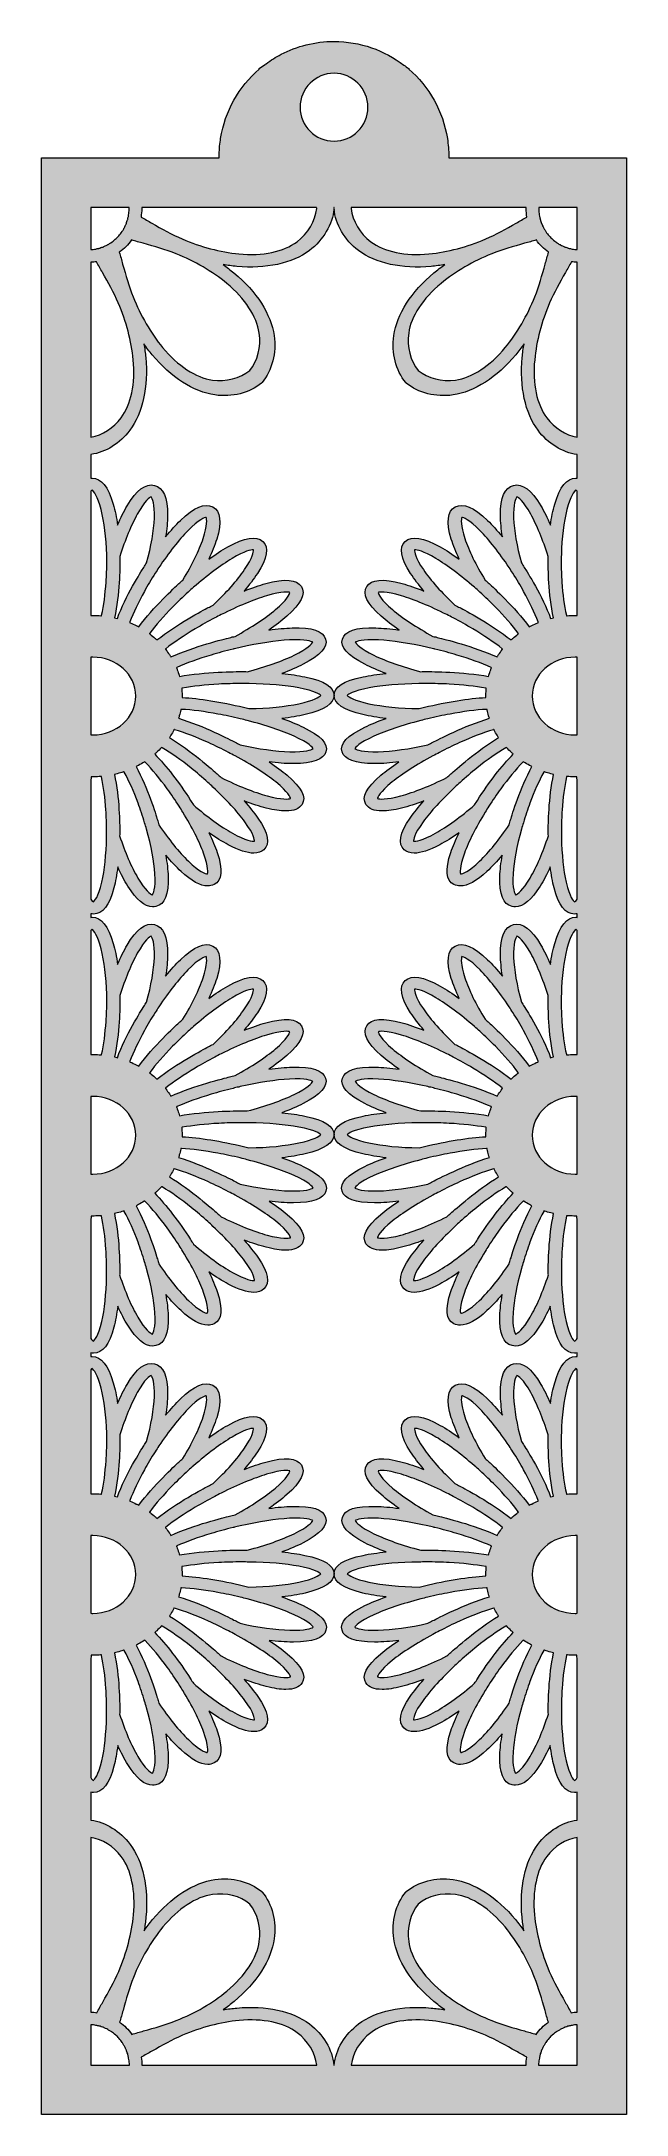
# Model space of a CAD drawing. Extents: x 1256 to 1744, y -1402 to 322.
import ezdxf

# ---------------------------------------------------------------- set-up
doc = ezdxf.new("R2010")
doc.units = 0
doc.header["$MEASUREMENT"] = 0
doc.layers.add('Layer 1', color=7, linetype='Continuous')

msp = doc.modelspace()

# ---------------------------------------------------------------- hatches: boundary and pattern name
at = {"layer": 'Layer 1', "true_color": 0x333644}
h = msp.add_hatch(color=159, dxfattribs=at)
h.dxf.hatch_style = 2
edge = h.paths.add_edge_path()
edge.add_spline(control_points=[(1595.5, 225.5), (1595.5, 225.5), (1595.5, 226.7), (1595.5, 226.7), (1595.5, 231.7), (1595.1, 236.6), (1594.3, 241.5), (1590.8, 264.5), (1579, 284.8), (1562.1, 299.3), (1562.1, 299.4), (1562.1, 299.6), (1562.1, 299.7), (1560.8, 300.7), (1559.4, 301.7), (1558, 302.6), (1541.9, 315), (1521.8, 322.3), (1499.9, 322.3), (1484, 322.3), (1469, 318.4), (1455.8, 311.6), (1451.5, 309.3), (1447.3, 306.7), (1443.4, 303.8), (1443.1, 303.6), (1442.8, 303.3), (1442.5, 303.1), (1440.8, 302), (1439.2, 300.9), (1437.6, 299.7), (1437.6, 299.5), (1437.6, 299.4), (1437.6, 299.2), (1420.8, 284.7), (1409, 264.5), (1405.5, 241.6), (1405.4, 241.1), (1405.3, 240.6), (1405.3, 240.2), (1404.6, 235.8), (1404.3, 231.3), (1404.3, 226.7), (1404.3, 226.7), (1404.3, 225.5), (1404.3, 225.5), (1404.3, 225.5), (1256.3, 225.5), (1256.3, 225.5), (1256.3, 225.5), (1256.3, -1183.6), (1256.3, -1183.6), (1256.3, -1183.6), (1256.3, -1284.6), (1256.3, -1284.6), (1256.3, -1284.6), (1256.3, -1334.4), (1256.3, -1334.4), (1256.3, -1334.4), (1256.3, -1388.3), (1256.3, -1388.3), (1256.3, -1388.3), (1256.3, -1401.9), (1256.3, -1401.9), (1256.3, -1401.9), (1267.9, -1401.9), (1267.9, -1401.9), (1267.9, -1401.9), (1322.6, -1401.9), (1322.6, -1401.9), (1322.6, -1401.9), (1375.6, -1401.9), (1375.6, -1401.9), (1375.6, -1401.9), (1470, -1401.9), (1470, -1401.9), (1470, -1401.9), (1529.8, -1401.9), (1529.8, -1401.9), (1529.8, -1401.9), (1624.2, -1401.9), (1624.2, -1401.9), (1624.2, -1401.9), (1677.2, -1401.9), (1677.2, -1401.9), (1677.2, -1401.9), (1731.9, -1401.9), (1731.9, -1401.9), (1731.9, -1401.9), (1743.5, -1401.9), (1743.5, -1401.9), (1743.5, -1401.9), (1743.5, -1388.3), (1743.5, -1388.3), (1743.5, -1388.3), (1743.5, -1334.4), (1743.5, -1334.4), (1743.5, -1334.4), (1743.5, -1284.6), (1743.5, -1284.6), (1743.5, -1284.6), (1743.5, -1183.6), (1743.5, -1183.6), (1743.5, -1183.6), (1743.5, 225.5), (1743.5, 225.5), (1743.5, 225.5), (1595.5, 225.5), (1595.5, 225.5)], knot_values=[0, 0, 0, 0, 1, 1, 1, 2, 2, 2, 3, 3, 3, 4, 4, 4, 5, 5, 5, 6, 6, 6, 7, 7, 7, 8, 8, 8, 9, 9, 9, 10, 10, 10, 11, 11, 11, 12, 12, 12, 13, 13, 13, 14, 14, 14, 15, 15, 15, 16, 16, 16, 17, 17, 17, 18, 18, 18, 19, 19, 19, 20, 20, 20, 21, 21, 21, 22, 22, 22, 23, 23, 23, 24, 24, 24, 25, 25, 25, 26, 26, 26, 27, 27, 27, 28, 28, 28, 29, 29, 29, 30, 30, 30, 31, 31, 31, 32, 32, 32, 33, 33, 33, 34, 34, 34, 35, 35, 35, 36, 36, 36, 36], degree=3, periodic=1)
edge = h.paths.add_edge_path()
edge.add_spline(control_points=[(1670.5, 184.3), (1670.5, 184.3), (1702.3, 184.3), (1702.3, 184.3), (1702.3, 184.3), (1702.3, 149.2), (1702.3, 149.2), (1701, 149.3), (1699.7, 149.4), (1698.4, 149.6), (1698.3, 149.6), (1698.2, 149.6), (1698.2, 149.6), (1697.7, 149.8), (1697.3, 149.9), (1696.9, 150), (1696.5, 150.1), (1696.1, 150.2), (1695.7, 150.2), (1695.4, 150.3), (1695.1, 150.4), (1694.9, 150.5), (1694.2, 150.7), (1693.6, 150.9), (1693, 151.1), (1692.6, 151.3), (1692.2, 151.4), (1691.8, 151.5), (1691.8, 151.5), (1691.7, 151.6), (1691.6, 151.6), (1691.5, 151.7), (1691.5, 151.7), (1691.4, 151.7), (1691, 151.9), (1690.7, 152.1), (1690.3, 152.2), (1689.7, 152.5), (1689.1, 152.8), (1688.5, 153.1), (1688.3, 153.2), (1688, 153.4), (1687.8, 153.5), (1687.4, 153.7), (1687, 153.9), (1686.7, 154.2), (1686.3, 154.4), (1685.9, 154.6), (1685.6, 154.9), (1685.5, 154.9), (1685.5, 154.9), (1685.5, 154.9), (1684.3, 155.8), (1683.1, 156.7), (1681.9, 157.8), (1681.4, 158.2), (1680.9, 158.6), (1680.5, 159.1), (1680, 159.5), (1679.6, 160), (1679.1, 160.5), (1678.1, 161.7), (1677.2, 162.9), (1676.3, 164.1), (1676.3, 164.1), (1676.3, 164.2), (1676.3, 164.2), (1676, 164.6), (1675.8, 164.9), (1675.6, 165.3), (1675.3, 165.7), (1675.1, 166), (1674.9, 166.4), (1674.8, 166.6), (1674.6, 166.9), (1674.5, 167.1), (1674.2, 167.7), (1673.9, 168.3), (1673.6, 168.9), (1673.5, 169.3), (1673.3, 169.6), (1673.1, 170), (1673.1, 170.1), (1673, 170.2), (1673, 170.2), (1673, 170.3), (1672.9, 170.4), (1672.9, 170.5), (1672.8, 170.8), (1672.7, 171.2), (1672.5, 171.6), (1672.3, 172.2), (1672.1, 172.8), (1671.9, 173.5), (1671.8, 173.7), (1671.7, 174), (1671.6, 174.3), (1671.5, 174.7), (1671.5, 175.1), (1671.4, 175.5), (1671.3, 175.9), (1671.1, 176.3), (1671, 176.8), (1671, 176.8), (1671, 176.9), (1671, 176.9), (1670.7, 178.4), (1670.6, 179.9), (1670.5, 181.4), (1670.4, 182.3), (1670.4, 183.1), (1670.5, 184), (1670.5, 184.1), (1670.5, 184.2), (1670.5, 184.3)], knot_values=[0, 0, 0, 0, 1, 1, 1, 2, 2, 2, 3, 3, 3, 4, 4, 4, 5, 5, 5, 6, 6, 6, 7, 7, 7, 8, 8, 8, 9, 9, 9, 10, 10, 10, 11, 11, 11, 12, 12, 12, 13, 13, 13, 14, 14, 14, 15, 15, 15, 16, 16, 16, 17, 17, 17, 18, 18, 18, 19, 19, 19, 20, 20, 20, 21, 21, 21, 22, 22, 22, 23, 23, 23, 24, 24, 24, 25, 25, 25, 26, 26, 26, 27, 27, 27, 28, 28, 28, 29, 29, 29, 30, 30, 30, 31, 31, 31, 32, 32, 32, 33, 33, 33, 34, 34, 34, 35, 35, 35, 36, 36, 36, 37, 37, 37, 38, 38, 38, 38], degree=3, periodic=1)
edge = h.paths.add_edge_path()
edge.add_spline(control_points=[(1702.3, -6.8), (1692.8, -5.1), (1683.5, 0.7), (1677.1, 9.2), (1668.8, 20.3), (1665.1, 37.9), (1667, 57.6), (1668.5, 73.1), (1672.8, 89.4), (1679.4, 104.8), (1683.2, 113.6), (1687.8, 121.7), (1692.6, 130.2), (1694.3, 133.2), (1696, 136.1), (1697.6, 139.1), (1699.2, 138.9), (1700.7, 138.7), (1702.3, 138.6), (1702.3, 138.6), (1702.3, -6.8), (1702.3, -6.8)], knot_values=[0, 0, 0, 0, 1, 1, 1, 2, 2, 2, 3, 3, 3, 4, 4, 4, 5, 5, 5, 6, 6, 6, 7, 7, 7, 7], degree=3, periodic=1)
edge = h.paths.add_edge_path()
edge.add_spline(control_points=[(1673, 151.7), (1674.8, 149.9), (1676.6, 148.4), (1678.6, 147), (1677.6, 143.8), (1676.7, 140.5), (1675.8, 137.2), (1673.1, 127.8), (1670.7, 118.8), (1667.1, 109.9), (1660.9, 94.3), (1652.4, 79.7), (1642.5, 67.7), (1629.9, 52.5), (1614.8, 42.6), (1601.1, 40.7), (1589.7, 39.1), (1578.1, 42), (1570, 48.6), (1563.4, 56.7), (1560.5, 68.3), (1562.1, 79.8), (1564, 93.4), (1573.9, 108.6), (1589.1, 121.1), (1601.1, 131), (1615.7, 139.5), (1631.3, 145.7), (1640.2, 149.3), (1649.2, 151.7), (1658.6, 154.4), (1661.9, 155.3), (1665.1, 156.2), (1668.4, 157.2), (1669.8, 155.2), (1671.3, 153.4), (1673, 151.7)], knot_values=[0, 0, 0, 0, 1, 1, 1, 2, 2, 2, 3, 3, 3, 4, 4, 4, 5, 5, 5, 6, 6, 6, 7, 7, 7, 8, 8, 8, 9, 9, 9, 10, 10, 10, 11, 11, 11, 12, 12, 12, 12], degree=3, periodic=1)
edge = h.paths.add_edge_path()
edge.add_spline(control_points=[(1660, 184.3), (1660, 184.3), (1660, 184), (1660, 184), (1659.9, 183.8), (1659.9, 183.6), (1659.9, 183.4), (1659.9, 180.9), (1660.2, 178.6), (1660.5, 176.2), (1657.5, 174.6), (1654.6, 172.9), (1651.6, 171.2), (1643.1, 166.4), (1635, 161.8), (1626.2, 158), (1610.8, 151.4), (1594.5, 147.1), (1579, 145.6), (1559.3, 143.7), (1541.7, 147.4), (1530.6, 155.7), (1521.4, 162.7), (1515.3, 172.9), (1514.2, 183.4), (1514.2, 183.6), (1514.2, 183.8), (1514.3, 184), (1514.3, 184.1), (1514.3, 184.2), (1514.3, 184.3), (1514.3, 184.3), (1660, 184.3), (1660, 184.3)], knot_values=[0, 0, 0, 0, 1, 1, 1, 2, 2, 2, 3, 3, 3, 4, 4, 4, 5, 5, 5, 6, 6, 6, 7, 7, 7, 8, 8, 8, 9, 9, 9, 10, 10, 10, 11, 11, 11, 11], degree=3, periodic=1)
edge = h.paths.add_edge_path()
edge.add_spline(control_points=[(1499.9, 295.8), (1515.5, 295.8), (1528.1, 283.2), (1528.1, 267.6), (1528.1, 252), (1515.5, 239.4), (1499.9, 239.4), (1484.3, 239.4), (1471.7, 252), (1471.7, 267.6), (1471.7, 283.2), (1484.3, 295.8), (1499.9, 295.8)], knot_values=[0, 0, 0, 0, 1, 1, 1, 2, 2, 2, 3, 3, 3, 4, 4, 4, 4], degree=3, periodic=1)
edge = h.paths.add_edge_path()
edge.add_spline(control_points=[(1499.9, 184.3), (1499.9, 184.2), (1499.9, 184.1), (1499.9, 184), (1499.9, 183.9), (1499.9, 183.8), (1499.9, 183.7), (1499.9, 183.8), (1499.8, 183.9), (1499.8, 184), (1499.8, 184.1), (1499.8, 184.2), (1499.8, 184.3), (1499.8, 184.3), (1499.9, 184.3), (1499.9, 184.3)], knot_values=[0, 0, 0, 0, 1, 1, 1, 2, 2, 2, 3, 3, 3, 4, 4, 4, 5, 5, 5, 5], degree=3, periodic=1)
edge = h.paths.add_edge_path()
edge.add_spline(control_points=[(1339.8, 184), (1339.8, 184), (1339.8, 184.3), (1339.8, 184.3), (1339.8, 184.3), (1485.4, 184.3), (1485.4, 184.3), (1485.4, 184.2), (1485.4, 184.1), (1485.4, 184), (1485.5, 183.8), (1485.5, 183.6), (1485.5, 183.4), (1484.4, 172.9), (1478.3, 162.7), (1469.1, 155.7), (1458, 147.4), (1440.4, 143.7), (1420.7, 145.6), (1405.2, 147.1), (1388.9, 151.4), (1373.6, 158), (1364.7, 161.8), (1356.6, 166.4), (1348.1, 171.2), (1345.1, 172.9), (1342.2, 174.6), (1339.2, 176.2), (1339.6, 178.6), (1339.8, 180.9), (1339.8, 183.4), (1339.8, 183.6), (1339.8, 183.8), (1339.8, 184)], knot_values=[0, 0, 0, 0, 1, 1, 1, 2, 2, 2, 3, 3, 3, 4, 4, 4, 5, 5, 5, 6, 6, 6, 7, 7, 7, 8, 8, 8, 9, 9, 9, 10, 10, 10, 11, 11, 11, 11], degree=3, periodic=1)
edge = h.paths.add_edge_path()
edge.add_spline(control_points=[(1341.1, 154.4), (1350.5, 151.7), (1359.5, 149.3), (1368.4, 145.7), (1384, 139.5), (1398.6, 131), (1410.6, 121.1), (1425.8, 108.6), (1435.7, 93.4), (1437.6, 79.8), (1439.3, 68.3), (1436.3, 56.7), (1429.7, 48.6), (1421.6, 42), (1410, 39.1), (1398.6, 40.7), (1384.9, 42.6), (1369.8, 52.5), (1357.2, 67.7), (1347.3, 79.7), (1338.8, 94.3), (1332.6, 109.9), (1329, 118.8), (1326.6, 127.8), (1323.9, 137.2), (1323, 140.5), (1322.1, 143.8), (1321.1, 147), (1323.1, 148.4), (1324.9, 149.9), (1326.7, 151.7), (1328.4, 153.4), (1329.9, 155.2), (1331.3, 157.2), (1334.6, 156.2), (1337.9, 155.3), (1341.1, 154.4)], knot_values=[0, 0, 0, 0, 1, 1, 1, 2, 2, 2, 3, 3, 3, 4, 4, 4, 5, 5, 5, 6, 6, 6, 7, 7, 7, 8, 8, 8, 9, 9, 9, 10, 10, 10, 11, 11, 11, 12, 12, 12, 12], degree=3, periodic=1)
edge = h.paths.add_edge_path()
edge.add_spline(control_points=[(1297.5, 184.3), (1297.5, 184.3), (1329.2, 184.3), (1329.2, 184.3), (1329.2, 184.2), (1329.2, 184.1), (1329.2, 184), (1329.3, 183.1), (1329.3, 182.3), (1329.2, 181.4), (1329.1, 179.9), (1329, 178.4), (1328.7, 176.9), (1328.7, 176.9), (1328.7, 176.8), (1328.7, 176.8), (1328.6, 176.3), (1328.4, 175.9), (1328.3, 175.5), (1328.2, 175.1), (1328.2, 174.7), (1328.1, 174.3), (1328, 174), (1327.9, 173.7), (1327.8, 173.5), (1327.6, 172.8), (1327.4, 172.2), (1327.2, 171.6), (1327.1, 171.2), (1326.9, 170.8), (1326.8, 170.5), (1326.8, 170.4), (1326.7, 170.3), (1326.7, 170.2), (1326.7, 170.2), (1326.6, 170.1), (1326.6, 170), (1326.4, 169.6), (1326.2, 169.3), (1326.1, 168.9), (1325.8, 168.3), (1325.5, 167.7), (1325.2, 167.1), (1325.1, 166.9), (1324.9, 166.6), (1324.8, 166.4), (1324.6, 166), (1324.4, 165.7), (1324.2, 165.3), (1323.9, 164.9), (1323.7, 164.6), (1323.4, 164.2), (1323.4, 164.2), (1323.4, 164.1), (1323.4, 164.1), (1322.5, 162.9), (1321.6, 161.7), (1320.6, 160.5), (1320.1, 160), (1319.7, 159.5), (1319.2, 159.1), (1318.8, 158.6), (1318.3, 158.2), (1317.8, 157.8), (1316.6, 156.7), (1315.5, 155.8), (1314.2, 154.9), (1314.2, 154.9), (1314.2, 154.9), (1314.2, 154.9), (1313.8, 154.6), (1313.4, 154.4), (1313, 154.2), (1312.7, 153.9), (1312.3, 153.7), (1311.9, 153.5), (1311.7, 153.4), (1311.5, 153.2), (1311.2, 153.1), (1310.6, 152.8), (1310, 152.5), (1309.4, 152.2), (1309, 152.1), (1308.7, 151.9), (1308.3, 151.7), (1308.3, 151.7), (1308.2, 151.7), (1308.1, 151.6), (1308, 151.6), (1308, 151.5), (1307.9, 151.5), (1307.5, 151.4), (1307.1, 151.3), (1306.7, 151.1), (1306.1, 150.9), (1305.5, 150.7), (1304.9, 150.5), (1304.6, 150.4), (1304.3, 150.3), (1304, 150.2), (1303.6, 150.2), (1303.2, 150.1), (1302.8, 150), (1302.4, 149.9), (1302, 149.8), (1301.5, 149.6), (1301.5, 149.6), (1301.4, 149.6), (1301.3, 149.6), (1300, 149.4), (1298.8, 149.3), (1297.5, 149.2), (1297.5, 149.2), (1297.5, 184.3), (1297.5, 184.3)], knot_values=[0, 0, 0, 0, 1, 1, 1, 2, 2, 2, 3, 3, 3, 4, 4, 4, 5, 5, 5, 6, 6, 6, 7, 7, 7, 8, 8, 8, 9, 9, 9, 10, 10, 10, 11, 11, 11, 12, 12, 12, 13, 13, 13, 14, 14, 14, 15, 15, 15, 16, 16, 16, 17, 17, 17, 18, 18, 18, 19, 19, 19, 20, 20, 20, 21, 21, 21, 22, 22, 22, 23, 23, 23, 24, 24, 24, 25, 25, 25, 26, 26, 26, 27, 27, 27, 28, 28, 28, 29, 29, 29, 30, 30, 30, 31, 31, 31, 32, 32, 32, 33, 33, 33, 34, 34, 34, 35, 35, 35, 36, 36, 36, 37, 37, 37, 38, 38, 38, 38], degree=3, periodic=1)
edge = h.paths.add_edge_path()
edge.add_spline(control_points=[(1297.5, 138.6), (1299, 138.7), (1300.6, 138.9), (1302.1, 139.1), (1303.8, 136.1), (1305.4, 133.2), (1307.1, 130.2), (1311.9, 121.7), (1316.5, 113.6), (1320.3, 104.8), (1326.9, 89.4), (1331.2, 73.1), (1332.7, 57.6), (1334.6, 37.9), (1330.9, 20.3), (1322.6, 9.2), (1316.2, 0.7), (1307, -5.1), (1297.5, -6.8), (1297.5, -6.8), (1297.5, 138.6), (1297.5, 138.6)], knot_values=[0, 0, 0, 0, 1, 1, 1, 2, 2, 2, 3, 3, 3, 4, 4, 4, 5, 5, 5, 6, 6, 6, 7, 7, 7, 7], degree=3, periodic=1)
edge = h.paths.add_edge_path()
edge.add_spline(control_points=[(1321.6, -106), (1326, -92), (1331, -80), (1336.1, -70.8), (1342.4, -59.4), (1346.5, -57), (1347.6, -56.5), (1348.6, -57.7), (1350.7, -62.4), (1350.3, -74.1), (1349.9, -84.5), (1347.7, -97.6), (1343.9, -111.4), (1343.1, -112.6), (1342.3, -113.8), (1341.5, -115.1), (1339.1, -118.8), (1326.4, -139), (1319.5, -157.6), (1318.7, -157.4), (1317.9, -157.2), (1317.2, -157), (1321.4, -137.8), (1321.6, -114.5), (1321.6, -110.2), (1321.6, -108.8), (1321.6, -107.4), (1321.6, -106)], knot_values=[0, 0, 0, 0, 1, 1, 1, 2, 2, 2, 3, 3, 3, 4, 4, 4, 5, 5, 5, 6, 6, 6, 7, 7, 7, 8, 8, 8, 9, 9, 9, 9], degree=3, periodic=1)
edge = h.paths.add_edge_path()
edge.add_spline(control_points=[(1317, -287.3), (1317.8, -287.1), (1318.6, -286.9), (1319.3, -286.7), (1321.1, -286.3), (1322.9, -285.8), (1324.6, -285.2), (1324.8, -285.1), (1324.9, -285.1), (1325.1, -285), (1325.2, -285.1), (1325.3, -285.3), (1325.3, -285.4), (1329.3, -292.7), (1333.2, -301.5), (1336.8, -311.1), (1338.7, -316.4), (1340.5, -321.9), (1342.2, -327.5), (1342.8, -329.3), (1343.3, -331.1), (1343.8, -332.9), (1347.7, -347), (1350.1, -359.7), (1350.7, -369.9), (1351.6, -382.7), (1349.3, -386.6), (1348.7, -387.5), (1347.1, -386.9), (1342.7, -383.8), (1336.6, -373.5), (1331.2, -364.3), (1325.8, -352), (1321.4, -338.3), (1321.5, -336.9), (1321.5, -335.5), (1321.5, -334), (1321.5, -329.7), (1321.3, -306.5), (1317, -287.3)], knot_values=[0, 0, 0, 0, 1, 1, 1, 2, 2, 2, 3, 3, 3, 4, 4, 4, 5, 5, 5, 6, 6, 6, 7, 7, 7, 8, 8, 8, 9, 9, 9, 10, 10, 10, 11, 11, 11, 12, 12, 12, 13, 13, 13, 13], degree=3, periodic=1)
edge = h.paths.add_edge_path()
edge.add_spline(control_points=[(1335.1, -280.8), (1335.8, -280.5), (1336.5, -280.1), (1337.1, -279.8), (1338.7, -278.9), (1340.3, -278), (1341.8, -277), (1341.9, -276.9), (1342.1, -276.8), (1342.2, -276.7), (1342.2, -276.7), (1342.6, -277.1), (1342.6, -277.1), (1348.5, -283.2), (1354.8, -290.8), (1361, -299.2), (1364.4, -303.9), (1367.7, -308.8), (1371, -313.8), (1372, -315.5), (1373, -317.1), (1374, -318.7), (1381.8, -331.4), (1387.8, -343.1), (1391.3, -352.8), (1395.8, -365), (1394.8, -369.2), (1394.4, -370.2), (1392.8, -370.1), (1387.6, -368), (1378.7, -359.5), (1370.8, -352), (1362.2, -341.3), (1354, -329.1), (1353.6, -327.7), (1353.2, -326.3), (1352.8, -325), (1351.6, -320.8), (1344.7, -298.4), (1335.1, -280.8)], knot_values=[0, 0, 0, 0, 1, 1, 1, 2, 2, 2, 3, 3, 3, 4, 4, 4, 5, 5, 5, 6, 6, 6, 7, 7, 7, 8, 8, 8, 9, 9, 9, 10, 10, 10, 11, 11, 11, 12, 12, 12, 13, 13, 13, 13], degree=3, periodic=1)
edge = h.paths.add_edge_path()
edge.add_spline(control_points=[(1382.8, -312.6), (1382, -311.4), (1381.3, -310.1), (1380.5, -308.9), (1370.8, -293.8), (1360.3, -280.3), (1350.6, -270.4), (1351.2, -269.9), (1351.8, -269.4), (1352.4, -268.9), (1353.6, -267.7), (1354.9, -266.4), (1356.1, -265.2), (1356.1, -265.2), (1356.4, -264.8), (1356.4, -264.8), (1356.6, -264.9), (1356.7, -265), (1356.9, -265.1), (1364.3, -269.5), (1372.6, -275.4), (1381, -282.1), (1385.6, -285.8), (1390.3, -289.8), (1394.8, -293.9), (1396.3, -295.2), (1397.7, -296.5), (1399.1, -297.9), (1410.3, -308.3), (1419.4, -318.2), (1425.7, -326.8), (1433.5, -337.5), (1433.7, -341.8), (1433.6, -342.9), (1432, -343.1), (1426.4, -342.4), (1415.4, -336.2), (1405.6, -330.8), (1394.2, -322.5), (1382.8, -312.6)], knot_values=[0, 0, 0, 0, 1, 1, 1, 2, 2, 2, 3, 3, 3, 4, 4, 4, 5, 5, 5, 6, 6, 6, 7, 7, 7, 8, 8, 8, 9, 9, 9, 10, 10, 10, 11, 11, 11, 12, 12, 12, 13, 13, 13, 13], degree=3, periodic=1)
edge = h.paths.add_edge_path()
edge.add_spline(control_points=[(1405.9, -289.9), (1404.8, -288.9), (1403.7, -287.9), (1402.6, -286.9), (1399.2, -283.9), (1380.8, -267.5), (1362.8, -256.7), (1363.2, -256.1), (1363.6, -255.4), (1364, -254.8), (1364.9, -253.4), (1365.7, -251.9), (1366.5, -250.4), (1366.6, -250.2), (1366.6, -250.1), (1366.7, -249.9), (1366.9, -250), (1367, -250), (1367.2, -250.1), (1375.7, -252.6), (1385.4, -256.4), (1395.4, -260.9), (1400.9, -263.4), (1406.5, -266.1), (1412.1, -269.1), (1413.9, -270), (1415.7, -270.9), (1417.5, -271.9), (1431.2, -279.4), (1442.9, -286.8), (1451.4, -293.6), (1462, -302.1), (1463.5, -306.3), (1463.7, -307.3), (1462.2, -307.9), (1456.5, -308.5), (1444.2, -305.2), (1433.2, -302.1), (1419.7, -296.8), (1405.9, -289.9)], knot_values=[0, 0, 0, 0, 1, 1, 1, 2, 2, 2, 3, 3, 3, 4, 4, 4, 5, 5, 5, 6, 6, 6, 7, 7, 7, 8, 8, 8, 9, 9, 9, 10, 10, 10, 11, 11, 11, 12, 12, 12, 13, 13, 13, 13], degree=3, periodic=1)
edge = h.paths.add_edge_path()
edge.add_spline(control_points=[(1417.6, -260.5), (1413.5, -258.4), (1391.1, -246.9), (1370.5, -240.6), (1370.7, -239.9), (1371, -239.2), (1371.1, -238.5), (1371.6, -236.9), (1372, -235.3), (1372.3, -233.7), (1372.3, -233.5), (1372.4, -233.3), (1372.4, -233.2), (1372.6, -233.2), (1372.7, -233.2), (1372.9, -233.2), (1381.8, -233.7), (1392.2, -235), (1403.3, -237.1), (1409.3, -238.2), (1415.5, -239.5), (1421.8, -241), (1423.8, -241.5), (1425.8, -242), (1427.7, -242.5), (1443.1, -246.5), (1456.5, -251), (1466.7, -255.6), (1479.4, -261.3), (1482, -265), (1482.5, -266), (1481.2, -266.9), (1476, -268.8), (1463.1, -268.4), (1451.5, -268.1), (1437, -266.1), (1421.7, -262.7), (1420.3, -261.9), (1419, -261.2), (1417.6, -260.5)], knot_values=[0, 0, 0, 0, 1, 1, 1, 2, 2, 2, 3, 3, 3, 4, 4, 4, 5, 5, 5, 6, 6, 6, 7, 7, 7, 8, 8, 8, 9, 9, 9, 10, 10, 10, 11, 11, 11, 12, 12, 12, 13, 13, 13, 13], degree=3, periodic=1)
edge = h.paths.add_edge_path()
edge.add_spline(control_points=[(1424.6, -231.5), (1406, -227), (1387.9, -224.1), (1373.4, -223.3), (1373.4, -222.9), (1373.4, -222.5), (1373.4, -222.1), (1373.4, -221.8), (1373.4, -221.5), (1373.4, -221.1), (1373.3, -219.4), (1373.3, -217.8), (1373.1, -216.2), (1373.1, -216), (1373.1, -215.8), (1373.1, -215.6), (1373.2, -215.6), (1373.4, -215.6), (1373.6, -215.5), (1382.3, -214), (1392.8, -212.8), (1404, -212.2), (1410.1, -211.9), (1416.5, -211.7), (1423, -211.7), (1425.1, -211.7), (1427.1, -211.7), (1429.2, -211.8), (1445.2, -212), (1459.5, -213.2), (1470.6, -215.3), (1484.5, -217.9), (1488, -220.8), (1488.8, -221.6), (1487.9, -222.8), (1483.3, -225.8), (1470.7, -228.5), (1459.5, -230.9), (1444.9, -232.3), (1429.1, -232.6), (1427.6, -232.2), (1426.1, -231.9), (1424.6, -231.5)], knot_values=[0, 0, 0, 0, 1, 1, 1, 2, 2, 2, 3, 3, 3, 4, 4, 4, 5, 5, 5, 6, 6, 6, 7, 7, 7, 8, 8, 8, 9, 9, 9, 10, 10, 10, 11, 11, 11, 12, 12, 12, 13, 13, 13, 14, 14, 14, 14], degree=3, periodic=1)
edge = h.paths.add_edge_path()
edge.add_spline(control_points=[(1427.7, -201.9), (1426.1, -201.8), (1424.6, -201.8), (1423, -201.8), (1418.3, -201.8), (1392.5, -202), (1371.2, -205.8), (1371, -205.1), (1370.8, -204.5), (1370.6, -203.8), (1370.1, -202.2), (1369.5, -200.6), (1368.9, -199), (1368.8, -198.9), (1368.7, -198.7), (1368.7, -198.6), (1368.8, -198.5), (1369, -198.4), (1369.1, -198.3), (1377.1, -194.8), (1386.9, -191.2), (1397.6, -188), (1403.4, -186.3), (1409.5, -184.6), (1415.8, -183.1), (1416.2, -183), (1416.6, -182.9), (1417, -182.8), (1418.6, -182.4), (1420.2, -182.1), (1421.8, -181.7), (1437.3, -178.2), (1451.4, -176), (1462.8, -175.4), (1476.9, -174.7), (1481.2, -176.7), (1482.2, -177.3), (1481.6, -178.7), (1478.1, -182.7), (1466.7, -188.2), (1456.6, -193.1), (1442.9, -197.9), (1427.7, -201.9)], knot_values=[0, 0, 0, 0, 1, 1, 1, 2, 2, 2, 3, 3, 3, 4, 4, 4, 5, 5, 5, 6, 6, 6, 7, 7, 7, 8, 8, 8, 9, 9, 9, 10, 10, 10, 11, 11, 11, 12, 12, 12, 13, 13, 13, 14, 14, 14, 14], degree=3, periodic=1)
edge = h.paths.add_edge_path()
edge.add_spline(control_points=[(1417.5, -172.5), (1416, -172.8), (1414.5, -173.2), (1412.9, -173.6), (1408.4, -174.7), (1383.5, -180.9), (1364, -189.6), (1363.6, -188.9), (1363.3, -188.3), (1362.8, -187.7), (1361.9, -186.3), (1360.9, -184.9), (1359.8, -183.5), (1359.7, -183.4), (1359.6, -183.2), (1359.5, -183.1), (1359.6, -183), (1359.8, -182.9), (1359.9, -182.8), (1366.6, -177.4), (1375, -171.8), (1384.4, -166.2), (1389.6, -163.1), (1395, -160.1), (1400.6, -157.2), (1402.4, -156.2), (1404.2, -155.3), (1406, -154.4), (1420, -147.4), (1433, -142), (1443.8, -138.8), (1457.3, -134.7), (1462, -135.7), (1463.1, -136), (1462.9, -137.5), (1460.7, -142.2), (1451.3, -150.2), (1442.9, -157.3), (1431, -165.1), (1417.5, -172.5)], knot_values=[0, 0, 0, 0, 1, 1, 1, 2, 2, 2, 3, 3, 3, 4, 4, 4, 5, 5, 5, 6, 6, 6, 7, 7, 7, 8, 8, 8, 9, 9, 9, 10, 10, 10, 11, 11, 11, 12, 12, 12, 13, 13, 13, 13], degree=3, periodic=1)
edge = h.paths.add_edge_path()
edge.add_spline(control_points=[(1399.2, -146.5), (1397.9, -147.2), (1396.5, -147.9), (1395.1, -148.6), (1391, -150.7), (1368.7, -162.5), (1352.5, -175.5), (1351.9, -175), (1351.3, -174.4), (1350.8, -173.9), (1349.4, -172.8), (1348.1, -171.7), (1346.7, -170.6), (1346.5, -170.5), (1346.4, -170.4), (1346.3, -170.3), (1346.4, -170.1), (1346.4, -170), (1346.5, -169.9), (1351.5, -163.2), (1358, -155.7), (1365.5, -148.1), (1369.6, -144), (1373.9, -139.8), (1378.5, -135.6), (1380, -134.3), (1381.5, -133), (1382.9, -131.7), (1394.5, -121.7), (1405.5, -113.4), (1415, -107.8), (1425.8, -101.3), (1430.8, -100.6), (1432.5, -100.6), (1432.5, -100.6), (1432.8, -100.6), (1432.8, -100.6), (1433.1, -102.1), (1432.2, -107.1), (1425.4, -117), (1419.4, -125.9), (1410.2, -136.2), (1399.2, -146.5)], knot_values=[0, 0, 0, 0, 1, 1, 1, 2, 2, 2, 3, 3, 3, 4, 4, 4, 5, 5, 5, 6, 6, 6, 7, 7, 7, 8, 8, 8, 9, 9, 9, 10, 10, 10, 11, 11, 11, 12, 12, 12, 13, 13, 13, 14, 14, 14, 14], degree=3, periodic=1)
edge = h.paths.add_edge_path()
edge.add_spline(control_points=[(1391, -91.1), (1387.6, -101), (1381.7, -113.2), (1374.1, -125.7), (1373, -126.6), (1371.9, -127.6), (1370.8, -128.6), (1367.4, -131.7), (1349.3, -148.3), (1337.3, -164.6), (1336.6, -164.2), (1335.9, -163.8), (1335.2, -163.5), (1333.6, -162.7), (1332, -161.9), (1330.3, -161.2), (1330.1, -161.2), (1329.9, -161.1), (1329.8, -161), (1329.8, -160.9), (1329.9, -160.7), (1329.9, -160.5), (1332.8, -152.9), (1336.9, -144.2), (1342, -135.1), (1344.7, -130.1), (1347.8, -125.1), (1351, -120), (1352, -118.4), (1353.1, -116.8), (1354.1, -115.2), (1362.4, -102.8), (1370.7, -92.3), (1378.2, -84.6), (1387.6, -75), (1392.2, -73.7), (1393.4, -73.5), (1394.1, -74.9), (1394.7, -80), (1391, -91.1)], knot_values=[0, 0, 0, 0, 1, 1, 1, 2, 2, 2, 3, 3, 3, 4, 4, 4, 5, 5, 5, 6, 6, 6, 7, 7, 7, 8, 8, 8, 9, 9, 9, 10, 10, 10, 11, 11, 11, 12, 12, 12, 13, 13, 13, 13], degree=3, periodic=1)
edge = h.paths.add_edge_path()
edge.add_spline(control_points=[(1334.8, -222.1), (1334.8, -240), (1318.8, -254.5), (1299, -254.5), (1298.5, -254.5), (1298, -254.4), (1297.5, -254.4), (1297.5, -254.4), (1297.5, -189.8), (1297.5, -189.8), (1298, -189.8), (1298.5, -189.8), (1299, -189.8), (1318.8, -189.8), (1334.8, -204.3), (1334.8, -222.1)], knot_values=[0, 0, 0, 0, 1, 1, 1, 2, 2, 2, 3, 3, 3, 4, 4, 4, 5, 5, 5, 5], degree=3, periodic=1)
edge = h.paths.add_edge_path()
edge.add_spline(control_points=[(1310.5, -334), (1310.5, -335.9), (1310.5, -337.8), (1310.5, -339.6), (1310.2, -354.1), (1308.9, -366.9), (1306.6, -377), (1303.7, -389.5), (1300.4, -392.7), (1299.5, -393.4), (1299.1, -393.1), (1298.3, -392.4), (1297.5, -391.1), (1297.5, -391.1), (1297.5, -291.8), (1297.5, -291.8), (1297.5, -290.9), (1297.6, -290.1), (1297.7, -289.3), (1298.1, -289.3), (1298.5, -289.3), (1299, -289.3), (1299.4, -289.3), (1299.8, -289.3), (1300.1, -289.3), (1302, -289.2), (1303.8, -289.2), (1305.6, -289), (1305.8, -289), (1306, -289), (1306.2, -289), (1306.2, -289.1), (1306.2, -289.3), (1306.3, -289.4), (1308.1, -297.3), (1309.3, -306.8), (1310, -316.9), (1310.3, -322.4), (1310.5, -328.2), (1310.5, -334)], knot_values=[0, 0, 0, 0, 1, 1, 1, 2, 2, 2, 3, 3, 3, 4, 4, 4, 5, 5, 5, 6, 6, 6, 7, 7, 7, 8, 8, 8, 9, 9, 9, 10, 10, 10, 11, 11, 11, 12, 12, 12, 13, 13, 13, 13], degree=3, periodic=1)
edge = h.paths.add_edge_path()
edge.add_spline(control_points=[(1310.1, -127.4), (1309.4, -137.5), (1308.2, -146.9), (1306.4, -154.8), (1306.4, -155), (1306.4, -155.1), (1306.3, -155.3), (1306.1, -155.3), (1305.9, -155.3), (1305.8, -155.3), (1304, -155.1), (1302.1, -155), (1300.3, -155), (1299.9, -155), (1299.4, -155), (1299, -155), (1298.6, -155), (1298.2, -155), (1297.8, -155), (1297.7, -155), (1297.6, -155), (1297.5, -155), (1297.5, -155), (1297.5, -51.8), (1297.5, -51.8), (1297.9, -51.3), (1298.2, -51), (1298.4, -50.8), (1299.7, -51.7), (1303.1, -55.8), (1306, -67.1), (1308.7, -77.3), (1310.3, -90.4), (1310.6, -104.7), (1310.6, -106.5), (1310.7, -108.4), (1310.7, -110.2), (1310.7, -116.1), (1310.5, -121.8), (1310.1, -127.4)], knot_values=[0, 0, 0, 0, 1, 1, 1, 2, 2, 2, 3, 3, 3, 4, 4, 4, 5, 5, 5, 6, 6, 6, 7, 7, 7, 8, 8, 8, 9, 9, 9, 10, 10, 10, 11, 11, 11, 12, 12, 12, 13, 13, 13, 13], degree=3, periodic=1)
edge = h.paths.add_edge_path()
edge.add_spline(control_points=[(1321.6, -471.3), (1326, -457.3), (1331, -445.3), (1336.1, -436.1), (1342.4, -424.7), (1346.5, -422.3), (1347.6, -421.8), (1348.6, -423), (1350.7, -427.7), (1350.3, -439.4), (1349.9, -449.8), (1347.7, -462.9), (1343.9, -476.7), (1343.1, -477.9), (1342.3, -479.1), (1341.5, -480.4), (1339.1, -484.1), (1326.4, -504.3), (1319.5, -522.9), (1318.7, -522.7), (1317.9, -522.5), (1317.2, -522.3), (1321.4, -503.1), (1321.6, -479.8), (1321.6, -475.5), (1321.6, -474.1), (1321.6, -472.7), (1321.6, -471.3)], knot_values=[0, 0, 0, 0, 1, 1, 1, 2, 2, 2, 3, 3, 3, 4, 4, 4, 5, 5, 5, 6, 6, 6, 7, 7, 7, 8, 8, 8, 9, 9, 9, 9], degree=3, periodic=1)
edge = h.paths.add_edge_path()
edge.add_spline(control_points=[(1317, -652.6), (1317.8, -652.4), (1318.6, -652.2), (1319.3, -652), (1321.1, -651.6), (1322.9, -651.1), (1324.6, -650.5), (1324.8, -650.4), (1324.9, -650.4), (1325.1, -650.3), (1325.2, -650.4), (1325.3, -650.6), (1325.3, -650.7), (1329.3, -658), (1333.2, -666.8), (1336.8, -676.4), (1338.7, -681.7), (1340.5, -687.2), (1342.2, -692.8), (1342.8, -694.6), (1343.3, -696.4), (1343.8, -698.2), (1347.7, -712.3), (1350.1, -725), (1350.7, -735.2), (1351.6, -748), (1349.3, -751.9), (1348.7, -752.8), (1347.1, -752.2), (1342.7, -749.1), (1336.6, -738.8), (1331.2, -729.6), (1325.8, -717.3), (1321.4, -703.6), (1321.5, -702.2), (1321.5, -700.8), (1321.5, -699.3), (1321.5, -695), (1321.3, -671.8), (1317, -652.6)], knot_values=[0, 0, 0, 0, 1, 1, 1, 2, 2, 2, 3, 3, 3, 4, 4, 4, 5, 5, 5, 6, 6, 6, 7, 7, 7, 8, 8, 8, 9, 9, 9, 10, 10, 10, 11, 11, 11, 12, 12, 12, 13, 13, 13, 13], degree=3, periodic=1)
edge = h.paths.add_edge_path()
edge.add_spline(control_points=[(1335.1, -646.1), (1335.8, -645.8), (1336.5, -645.4), (1337.1, -645.1), (1338.7, -644.2), (1340.3, -643.3), (1341.8, -642.3), (1341.9, -642.2), (1342.1, -642.1), (1342.2, -642), (1342.2, -642), (1342.6, -642.4), (1342.6, -642.4), (1348.5, -648.5), (1354.8, -656.1), (1361, -664.5), (1364.4, -669.2), (1367.7, -674.1), (1371, -679.1), (1372, -680.8), (1373, -682.4), (1374, -684), (1381.8, -696.7), (1387.8, -708.4), (1391.3, -718.1), (1395.8, -730.3), (1394.8, -734.5), (1394.4, -735.5), (1392.8, -735.4), (1387.6, -733.3), (1378.7, -724.8), (1370.8, -717.3), (1362.2, -706.6), (1354, -694.4), (1353.6, -693), (1353.2, -691.6), (1352.8, -690.3), (1351.6, -686.1), (1344.7, -663.7), (1335.1, -646.1)], knot_values=[0, 0, 0, 0, 1, 1, 1, 2, 2, 2, 3, 3, 3, 4, 4, 4, 5, 5, 5, 6, 6, 6, 7, 7, 7, 8, 8, 8, 9, 9, 9, 10, 10, 10, 11, 11, 11, 12, 12, 12, 13, 13, 13, 13], degree=3, periodic=1)
edge = h.paths.add_edge_path()
edge.add_spline(control_points=[(1382.8, -677.9), (1382, -676.7), (1381.3, -675.4), (1380.5, -674.2), (1370.8, -659.1), (1360.3, -645.6), (1350.6, -635.7), (1351.2, -635.2), (1351.8, -634.7), (1352.4, -634.2), (1353.6, -633), (1354.9, -631.7), (1356.1, -630.5), (1356.1, -630.5), (1356.4, -630.1), (1356.4, -630.1), (1356.6, -630.2), (1356.7, -630.3), (1356.9, -630.4), (1364.3, -634.8), (1372.6, -640.7), (1381, -647.4), (1385.6, -651.1), (1390.3, -655.1), (1394.8, -659.2), (1396.3, -660.5), (1397.7, -661.8), (1399.1, -663.2), (1410.3, -673.6), (1419.4, -683.5), (1425.7, -692.1), (1433.5, -702.8), (1433.7, -707.1), (1433.6, -708.2), (1432, -708.4), (1426.4, -707.7), (1415.4, -701.5), (1405.6, -696.1), (1394.2, -687.8), (1382.8, -677.9)], knot_values=[0, 0, 0, 0, 1, 1, 1, 2, 2, 2, 3, 3, 3, 4, 4, 4, 5, 5, 5, 6, 6, 6, 7, 7, 7, 8, 8, 8, 9, 9, 9, 10, 10, 10, 11, 11, 11, 12, 12, 12, 13, 13, 13, 13], degree=3, periodic=1)
edge = h.paths.add_edge_path()
edge.add_spline(control_points=[(1405.9, -655.2), (1404.8, -654.2), (1403.7, -653.2), (1402.6, -652.2), (1399.2, -649.2), (1380.8, -632.8), (1362.8, -622), (1363.2, -621.4), (1363.6, -620.7), (1364, -620.1), (1364.9, -618.7), (1365.7, -617.2), (1366.5, -615.7), (1366.6, -615.5), (1366.6, -615.4), (1366.7, -615.2), (1366.9, -615.3), (1367, -615.3), (1367.2, -615.4), (1375.7, -617.9), (1385.4, -621.7), (1395.4, -626.2), (1400.9, -628.7), (1406.5, -631.5), (1412.1, -634.4), (1413.9, -635.3), (1415.7, -636.2), (1417.5, -637.2), (1431.2, -644.7), (1442.9, -652.1), (1451.4, -658.9), (1462, -667.4), (1463.5, -671.6), (1463.7, -672.6), (1462.2, -673.2), (1456.5, -673.8), (1444.2, -670.5), (1433.2, -667.4), (1419.7, -662.1), (1405.9, -655.2)], knot_values=[0, 0, 0, 0, 1, 1, 1, 2, 2, 2, 3, 3, 3, 4, 4, 4, 5, 5, 5, 6, 6, 6, 7, 7, 7, 8, 8, 8, 9, 9, 9, 10, 10, 10, 11, 11, 11, 12, 12, 12, 13, 13, 13, 13], degree=3, periodic=1)
edge = h.paths.add_edge_path()
edge.add_spline(control_points=[(1417.6, -625.8), (1413.5, -623.7), (1391.1, -612.2), (1370.5, -605.9), (1370.7, -605.2), (1371, -604.5), (1371.1, -603.8), (1371.6, -602.2), (1372, -600.6), (1372.3, -599), (1372.3, -598.8), (1372.4, -598.6), (1372.4, -598.5), (1372.6, -598.5), (1372.7, -598.5), (1372.9, -598.5), (1381.8, -599), (1392.2, -600.3), (1403.3, -602.4), (1409.3, -603.5), (1415.5, -604.8), (1421.8, -606.3), (1423.8, -606.8), (1425.8, -607.3), (1427.7, -607.8), (1443.1, -611.8), (1456.5, -616.3), (1466.7, -620.9), (1479.4, -626.6), (1482, -630.3), (1482.5, -631.3), (1481.2, -632.2), (1476, -634.1), (1463.1, -633.7), (1451.5, -633.4), (1437, -631.4), (1421.7, -628), (1420.3, -627.2), (1419, -626.5), (1417.6, -625.8)], knot_values=[0, 0, 0, 0, 1, 1, 1, 2, 2, 2, 3, 3, 3, 4, 4, 4, 5, 5, 5, 6, 6, 6, 7, 7, 7, 8, 8, 8, 9, 9, 9, 10, 10, 10, 11, 11, 11, 12, 12, 12, 13, 13, 13, 13], degree=3, periodic=1)
edge = h.paths.add_edge_path()
edge.add_spline(control_points=[(1424.6, -596.8), (1406, -592.3), (1387.9, -589.4), (1373.4, -588.6), (1373.4, -588.2), (1373.4, -587.8), (1373.4, -587.4), (1373.4, -587.1), (1373.4, -586.8), (1373.4, -586.4), (1373.3, -584.7), (1373.3, -583.1), (1373.1, -581.5), (1373.1, -581.3), (1373.1, -581.1), (1373.1, -580.9), (1373.2, -580.9), (1373.4, -580.9), (1373.6, -580.8), (1382.3, -579.3), (1392.8, -578.1), (1404, -577.5), (1410.1, -577.2), (1416.5, -577), (1423, -577), (1425.1, -577), (1427.1, -577), (1429.2, -577.1), (1445.2, -577.3), (1459.5, -578.5), (1470.6, -580.6), (1484.5, -583.2), (1488, -586.1), (1488.8, -586.9), (1487.9, -588.1), (1483.3, -591.1), (1470.7, -593.8), (1459.5, -596.2), (1444.9, -597.6), (1429.1, -597.9), (1427.6, -597.5), (1426.1, -597.2), (1424.6, -596.8)], knot_values=[0, 0, 0, 0, 1, 1, 1, 2, 2, 2, 3, 3, 3, 4, 4, 4, 5, 5, 5, 6, 6, 6, 7, 7, 7, 8, 8, 8, 9, 9, 9, 10, 10, 10, 11, 11, 11, 12, 12, 12, 13, 13, 13, 14, 14, 14, 14], degree=3, periodic=1)
edge = h.paths.add_edge_path()
edge.add_spline(control_points=[(1427.7, -567.2), (1426.1, -567.1), (1424.6, -567.1), (1423, -567.1), (1418.3, -567.1), (1392.5, -567.3), (1371.2, -571.2), (1371, -570.4), (1370.8, -569.8), (1370.6, -569.1), (1370.1, -567.5), (1369.5, -565.9), (1368.9, -564.3), (1368.8, -564.2), (1368.7, -564), (1368.7, -563.9), (1368.8, -563.8), (1369, -563.7), (1369.1, -563.6), (1377.1, -560.1), (1386.9, -556.5), (1397.6, -553.3), (1403.4, -551.6), (1409.5, -549.9), (1415.8, -548.4), (1416.2, -548.3), (1416.6, -548.2), (1417, -548.1), (1418.6, -547.7), (1420.2, -547.4), (1421.8, -547), (1437.3, -543.5), (1451.4, -541.3), (1462.8, -540.7), (1476.9, -540), (1481.2, -542), (1482.2, -542.6), (1481.6, -544), (1478.1, -548), (1466.7, -553.5), (1456.6, -558.4), (1442.9, -563.2), (1427.7, -567.2)], knot_values=[0, 0, 0, 0, 1, 1, 1, 2, 2, 2, 3, 3, 3, 4, 4, 4, 5, 5, 5, 6, 6, 6, 7, 7, 7, 8, 8, 8, 9, 9, 9, 10, 10, 10, 11, 11, 11, 12, 12, 12, 13, 13, 13, 14, 14, 14, 14], degree=3, periodic=1)
edge = h.paths.add_edge_path()
edge.add_spline(control_points=[(1417.5, -537.8), (1416, -538.1), (1414.5, -538.5), (1412.9, -538.9), (1408.4, -540), (1383.5, -546.2), (1364, -554.9), (1363.6, -554.2), (1363.3, -553.6), (1362.8, -553), (1361.9, -551.6), (1360.9, -550.2), (1359.8, -548.8), (1359.7, -548.7), (1359.6, -548.5), (1359.5, -548.4), (1359.6, -548.3), (1359.8, -548.2), (1359.9, -548.1), (1366.6, -542.7), (1375, -537.1), (1384.4, -531.5), (1389.6, -528.4), (1395, -525.4), (1400.6, -522.5), (1402.4, -521.5), (1404.2, -520.6), (1406, -519.7), (1420, -512.7), (1433, -507.3), (1443.8, -504.1), (1457.3, -500), (1462, -501), (1463.1, -501.3), (1462.9, -502.8), (1460.7, -507.5), (1451.3, -515.5), (1442.9, -522.6), (1431, -530.4), (1417.5, -537.8)], knot_values=[0, 0, 0, 0, 1, 1, 1, 2, 2, 2, 3, 3, 3, 4, 4, 4, 5, 5, 5, 6, 6, 6, 7, 7, 7, 8, 8, 8, 9, 9, 9, 10, 10, 10, 11, 11, 11, 12, 12, 12, 13, 13, 13, 13], degree=3, periodic=1)
edge = h.paths.add_edge_path()
edge.add_spline(control_points=[(1399.2, -511.8), (1397.9, -512.5), (1396.5, -513.2), (1395.1, -513.9), (1391, -516), (1368.7, -527.8), (1352.5, -540.8), (1351.9, -540.3), (1351.3, -539.7), (1350.8, -539.2), (1349.4, -538.1), (1348.1, -537), (1346.7, -535.9), (1346.5, -535.8), (1346.4, -535.7), (1346.3, -535.6), (1346.4, -535.5), (1346.4, -535.3), (1346.5, -535.2), (1351.5, -528.5), (1358, -521), (1365.5, -513.4), (1369.6, -509.3), (1373.9, -505.1), (1378.5, -500.9), (1380, -499.6), (1381.5, -498.3), (1382.9, -497), (1394.5, -487), (1405.5, -478.7), (1415, -473.1), (1425.8, -466.6), (1430.8, -465.9), (1432.5, -465.9), (1432.5, -465.9), (1432.8, -465.9), (1432.8, -465.9), (1433.1, -467.4), (1432.2, -472.5), (1425.4, -482.3), (1419.4, -491.2), (1410.2, -501.5), (1399.2, -511.8)], knot_values=[0, 0, 0, 0, 1, 1, 1, 2, 2, 2, 3, 3, 3, 4, 4, 4, 5, 5, 5, 6, 6, 6, 7, 7, 7, 8, 8, 8, 9, 9, 9, 10, 10, 10, 11, 11, 11, 12, 12, 12, 13, 13, 13, 14, 14, 14, 14], degree=3, periodic=1)
edge = h.paths.add_edge_path()
edge.add_spline(control_points=[(1391, -456.4), (1387.6, -466.3), (1381.7, -478.5), (1374.1, -491), (1373, -491.9), (1371.9, -492.9), (1370.8, -493.9), (1367.4, -497), (1349.3, -513.6), (1337.3, -529.9), (1336.6, -529.5), (1335.9, -529.1), (1335.2, -528.8), (1333.6, -528), (1332, -527.2), (1330.3, -526.5), (1330.1, -526.5), (1329.9, -526.4), (1329.8, -526.3), (1329.8, -526.2), (1329.9, -526), (1329.9, -525.9), (1332.8, -518.2), (1336.9, -509.5), (1342, -500.4), (1344.7, -495.4), (1347.8, -490.4), (1351, -485.3), (1352, -483.7), (1353.1, -482.1), (1354.1, -480.5), (1362.4, -468.1), (1370.7, -457.6), (1378.2, -449.9), (1387.6, -440.3), (1392.2, -439), (1393.4, -438.8), (1394.1, -440.2), (1394.7, -445.3), (1391, -456.4)], knot_values=[0, 0, 0, 0, 1, 1, 1, 2, 2, 2, 3, 3, 3, 4, 4, 4, 5, 5, 5, 6, 6, 6, 7, 7, 7, 8, 8, 8, 9, 9, 9, 10, 10, 10, 11, 11, 11, 12, 12, 12, 13, 13, 13, 13], degree=3, periodic=1)
edge = h.paths.add_edge_path()
edge.add_spline(control_points=[(1334.8, -587.4), (1334.8, -605.3), (1318.8, -619.8), (1299, -619.8), (1298.5, -619.8), (1298, -619.7), (1297.5, -619.7), (1297.5, -619.7), (1297.5, -555.1), (1297.5, -555.1), (1298, -555.1), (1298.5, -555.1), (1299, -555.1), (1318.8, -555.1), (1334.8, -569.6), (1334.8, -587.4)], knot_values=[0, 0, 0, 0, 1, 1, 1, 2, 2, 2, 3, 3, 3, 4, 4, 4, 5, 5, 5, 5], degree=3, periodic=1)
edge = h.paths.add_edge_path()
edge.add_spline(control_points=[(1310.5, -699.3), (1310.5, -701.2), (1310.5, -703.1), (1310.5, -704.9), (1310.2, -719.4), (1308.9, -732.2), (1306.6, -742.3), (1303.7, -754.8), (1300.4, -758), (1299.5, -758.7), (1299.1, -758.4), (1298.3, -757.7), (1297.5, -756.4), (1297.5, -756.4), (1297.5, -657.1), (1297.5, -657.1), (1297.5, -656.2), (1297.6, -655.4), (1297.7, -654.6), (1298.1, -654.6), (1298.5, -654.6), (1299, -654.6), (1299.4, -654.6), (1299.8, -654.6), (1300.1, -654.6), (1302, -654.5), (1303.8, -654.5), (1305.6, -654.3), (1305.8, -654.3), (1306, -654.3), (1306.2, -654.3), (1306.2, -654.4), (1306.2, -654.6), (1306.3, -654.7), (1308.1, -662.6), (1309.3, -672.1), (1310, -682.2), (1310.3, -687.7), (1310.5, -693.5), (1310.5, -699.3)], knot_values=[0, 0, 0, 0, 1, 1, 1, 2, 2, 2, 3, 3, 3, 4, 4, 4, 5, 5, 5, 6, 6, 6, 7, 7, 7, 8, 8, 8, 9, 9, 9, 10, 10, 10, 11, 11, 11, 12, 12, 12, 13, 13, 13, 13], degree=3, periodic=1)
edge = h.paths.add_edge_path()
edge.add_spline(control_points=[(1310.1, -492.7), (1309.4, -502.8), (1308.2, -512.2), (1306.4, -520.1), (1306.4, -520.3), (1306.4, -520.5), (1306.3, -520.6), (1306.1, -520.6), (1305.9, -520.6), (1305.8, -520.6), (1304, -520.4), (1302.1, -520.3), (1300.3, -520.3), (1299.9, -520.3), (1299.4, -520.3), (1299, -520.3), (1298.6, -520.3), (1298.2, -520.3), (1297.8, -520.3), (1297.7, -520.3), (1297.6, -520.3), (1297.5, -520.3), (1297.5, -520.3), (1297.5, -417.1), (1297.5, -417.1), (1297.9, -416.6), (1298.2, -416.3), (1298.4, -416.1), (1299.7, -417), (1303.1, -421.1), (1306, -432.4), (1308.7, -442.6), (1310.3, -455.7), (1310.6, -470), (1310.6, -471.8), (1310.7, -473.7), (1310.7, -475.5), (1310.7, -481.4), (1310.5, -487.1), (1310.1, -492.7)], knot_values=[0, 0, 0, 0, 1, 1, 1, 2, 2, 2, 3, 3, 3, 4, 4, 4, 5, 5, 5, 6, 6, 6, 7, 7, 7, 8, 8, 8, 9, 9, 9, 10, 10, 10, 11, 11, 11, 12, 12, 12, 13, 13, 13, 13], degree=3, periodic=1)
edge = h.paths.add_edge_path()
edge.add_spline(control_points=[(1321.6, -836.6), (1326, -822.6), (1331, -810.6), (1336.1, -801.4), (1342.4, -790), (1346.5, -787.6), (1347.6, -787.1), (1348.6, -788.3), (1350.7, -793), (1350.3, -804.7), (1349.9, -815.1), (1347.7, -828.2), (1343.9, -842), (1343.1, -843.2), (1342.3, -844.4), (1341.5, -845.7), (1339.1, -849.4), (1326.4, -869.6), (1319.5, -888.2), (1318.7, -888), (1317.9, -887.8), (1317.2, -887.6), (1321.4, -868.4), (1321.6, -845.1), (1321.6, -840.8), (1321.6, -839.4), (1321.6, -838), (1321.6, -836.6)], knot_values=[0, 0, 0, 0, 1, 1, 1, 2, 2, 2, 3, 3, 3, 4, 4, 4, 5, 5, 5, 6, 6, 6, 7, 7, 7, 8, 8, 8, 9, 9, 9, 9], degree=3, periodic=1)
edge = h.paths.add_edge_path()
edge.add_spline(control_points=[(1317, -1017.9), (1317.8, -1017.7), (1318.6, -1017.5), (1319.3, -1017.3), (1321.1, -1016.9), (1322.9, -1016.4), (1324.6, -1015.8), (1324.8, -1015.7), (1324.9, -1015.7), (1325.1, -1015.6), (1325.2, -1015.7), (1325.3, -1015.9), (1325.3, -1016), (1329.3, -1023.3), (1333.2, -1032.1), (1336.8, -1041.7), (1338.7, -1047), (1340.5, -1052.5), (1342.2, -1058.1), (1342.8, -1059.9), (1343.3, -1061.7), (1343.8, -1063.5), (1347.7, -1077.6), (1350.1, -1090.3), (1350.7, -1100.5), (1351.6, -1113.3), (1349.3, -1117.2), (1348.7, -1118.1), (1347.1, -1117.5), (1342.7, -1114.4), (1336.6, -1104.1), (1331.2, -1094.9), (1325.8, -1082.6), (1321.4, -1068.9), (1321.5, -1067.5), (1321.5, -1066.1), (1321.5, -1064.6), (1321.5, -1060.3), (1321.3, -1037.1), (1317, -1017.9)], knot_values=[0, 0, 0, 0, 1, 1, 1, 2, 2, 2, 3, 3, 3, 4, 4, 4, 5, 5, 5, 6, 6, 6, 7, 7, 7, 8, 8, 8, 9, 9, 9, 10, 10, 10, 11, 11, 11, 12, 12, 12, 13, 13, 13, 13], degree=3, periodic=1)
edge = h.paths.add_edge_path()
edge.add_spline(control_points=[(1335.1, -1011.4), (1335.8, -1011.1), (1336.5, -1010.7), (1337.1, -1010.4), (1338.7, -1009.5), (1340.3, -1008.6), (1341.8, -1007.6), (1341.9, -1007.5), (1342.1, -1007.4), (1342.2, -1007.3), (1342.2, -1007.3), (1342.6, -1007.7), (1342.6, -1007.7), (1348.5, -1013.8), (1354.8, -1021.4), (1361, -1029.8), (1364.4, -1034.5), (1367.7, -1039.4), (1371, -1044.4), (1372, -1046.1), (1373, -1047.7), (1374, -1049.3), (1381.8, -1062), (1387.8, -1073.7), (1391.3, -1083.4), (1395.8, -1095.6), (1394.8, -1099.8), (1394.4, -1100.8), (1392.8, -1100.7), (1387.6, -1098.6), (1378.7, -1090.1), (1370.8, -1082.6), (1362.2, -1071.9), (1354, -1059.7), (1353.6, -1058.3), (1353.2, -1056.9), (1352.8, -1055.6), (1351.6, -1051.4), (1344.7, -1029), (1335.1, -1011.4)], knot_values=[0, 0, 0, 0, 1, 1, 1, 2, 2, 2, 3, 3, 3, 4, 4, 4, 5, 5, 5, 6, 6, 6, 7, 7, 7, 8, 8, 8, 9, 9, 9, 10, 10, 10, 11, 11, 11, 12, 12, 12, 13, 13, 13, 13], degree=3, periodic=1)
edge = h.paths.add_edge_path()
edge.add_spline(control_points=[(1382.8, -1043.2), (1382, -1042), (1381.3, -1040.7), (1380.5, -1039.5), (1370.8, -1024.4), (1360.3, -1010.9), (1350.6, -1001), (1351.2, -1000.5), (1351.8, -1000), (1352.4, -999.5), (1353.6, -998.3), (1354.9, -997), (1356.1, -995.8), (1356.1, -995.8), (1356.4, -995.4), (1356.4, -995.4), (1356.6, -995.5), (1356.7, -995.6), (1356.9, -995.7), (1364.3, -1000.1), (1372.6, -1006), (1381, -1012.7), (1385.6, -1016.4), (1390.3, -1020.4), (1394.8, -1024.5), (1396.3, -1025.8), (1397.7, -1027.1), (1399.1, -1028.5), (1410.3, -1038.9), (1419.4, -1048.8), (1425.7, -1057.4), (1433.5, -1068.1), (1433.7, -1072.4), (1433.6, -1073.5), (1432, -1073.7), (1426.4, -1073), (1415.4, -1066.8), (1405.6, -1061.4), (1394.2, -1053.1), (1382.8, -1043.2)], knot_values=[0, 0, 0, 0, 1, 1, 1, 2, 2, 2, 3, 3, 3, 4, 4, 4, 5, 5, 5, 6, 6, 6, 7, 7, 7, 8, 8, 8, 9, 9, 9, 10, 10, 10, 11, 11, 11, 12, 12, 12, 13, 13, 13, 13], degree=3, periodic=1)
edge = h.paths.add_edge_path()
edge.add_spline(control_points=[(1405.9, -1020.5), (1404.8, -1019.5), (1403.7, -1018.5), (1402.6, -1017.5), (1399.2, -1014.5), (1380.8, -998.1), (1362.8, -987.3), (1363.2, -986.7), (1363.6, -986), (1364, -985.4), (1364.9, -984), (1365.7, -982.5), (1366.5, -981), (1366.6, -980.8), (1366.6, -980.7), (1366.7, -980.5), (1366.9, -980.6), (1367, -980.6), (1367.2, -980.7), (1375.7, -983.3), (1385.4, -987), (1395.4, -991.5), (1400.9, -994), (1406.5, -996.8), (1412.1, -999.7), (1413.9, -1000.6), (1415.7, -1001.5), (1417.5, -1002.5), (1431.2, -1010), (1442.9, -1017.4), (1451.4, -1024.2), (1462, -1032.7), (1463.5, -1036.9), (1463.7, -1037.9), (1462.2, -1038.5), (1456.5, -1039.1), (1444.2, -1035.8), (1433.2, -1032.7), (1419.7, -1027.4), (1405.9, -1020.5)], knot_values=[0, 0, 0, 0, 1, 1, 1, 2, 2, 2, 3, 3, 3, 4, 4, 4, 5, 5, 5, 6, 6, 6, 7, 7, 7, 8, 8, 8, 9, 9, 9, 10, 10, 10, 11, 11, 11, 12, 12, 12, 13, 13, 13, 13], degree=3, periodic=1)
edge = h.paths.add_edge_path()
edge.add_spline(control_points=[(1417.6, -991.1), (1413.5, -989), (1391.1, -977.5), (1370.5, -971.2), (1370.7, -970.5), (1371, -969.8), (1371.1, -969.1), (1371.6, -967.5), (1372, -965.9), (1372.3, -964.3), (1372.3, -964.1), (1372.4, -963.9), (1372.4, -963.8), (1372.6, -963.8), (1372.7, -963.8), (1372.9, -963.8), (1381.8, -964.3), (1392.2, -965.6), (1403.3, -967.7), (1409.3, -968.8), (1415.5, -970.1), (1421.8, -971.6), (1423.8, -972.1), (1425.8, -972.6), (1427.7, -973.1), (1443.1, -977.1), (1456.5, -981.6), (1466.7, -986.2), (1479.4, -991.9), (1482, -995.6), (1482.5, -996.6), (1481.2, -997.5), (1476, -999.4), (1463.1, -999), (1451.5, -998.7), (1437, -996.7), (1421.7, -993.3), (1420.3, -992.5), (1419, -991.8), (1417.6, -991.1)], knot_values=[0, 0, 0, 0, 1, 1, 1, 2, 2, 2, 3, 3, 3, 4, 4, 4, 5, 5, 5, 6, 6, 6, 7, 7, 7, 8, 8, 8, 9, 9, 9, 10, 10, 10, 11, 11, 11, 12, 12, 12, 13, 13, 13, 13], degree=3, periodic=1)
edge = h.paths.add_edge_path()
edge.add_spline(control_points=[(1424.6, -962.1), (1406, -957.6), (1387.9, -954.7), (1373.4, -953.9), (1373.4, -953.5), (1373.4, -953.1), (1373.4, -952.7), (1373.4, -952.4), (1373.4, -952.1), (1373.4, -951.7), (1373.3, -950), (1373.3, -948.4), (1373.1, -946.8), (1373.1, -946.6), (1373.1, -946.4), (1373.1, -946.2), (1373.2, -946.2), (1373.4, -946.2), (1373.6, -946.1), (1382.3, -944.6), (1392.8, -943.4), (1404, -942.8), (1410.1, -942.5), (1416.5, -942.3), (1423, -942.3), (1425.1, -942.3), (1427.1, -942.3), (1429.2, -942.4), (1445.2, -942.6), (1459.5, -943.8), (1470.6, -945.9), (1484.5, -948.5), (1488, -951.4), (1488.8, -952.2), (1487.9, -953.4), (1483.3, -956.4), (1470.7, -959.1), (1459.5, -961.5), (1444.9, -962.9), (1429.1, -963.2), (1427.6, -962.8), (1426.1, -962.5), (1424.6, -962.1)], knot_values=[0, 0, 0, 0, 1, 1, 1, 2, 2, 2, 3, 3, 3, 4, 4, 4, 5, 5, 5, 6, 6, 6, 7, 7, 7, 8, 8, 8, 9, 9, 9, 10, 10, 10, 11, 11, 11, 12, 12, 12, 13, 13, 13, 14, 14, 14, 14], degree=3, periodic=1)
edge = h.paths.add_edge_path()
edge.add_spline(control_points=[(1427.7, -932.5), (1426.1, -932.4), (1424.6, -932.4), (1423, -932.4), (1418.3, -932.4), (1392.5, -932.6), (1371.2, -936.5), (1371, -935.7), (1370.8, -935.1), (1370.6, -934.4), (1370.1, -932.8), (1369.5, -931.2), (1368.9, -929.6), (1368.8, -929.5), (1368.7, -929.3), (1368.7, -929.2), (1368.8, -929.1), (1369, -929), (1369.1, -928.9), (1377.1, -925.4), (1386.9, -921.8), (1397.6, -918.6), (1403.4, -916.9), (1409.5, -915.2), (1415.8, -913.7), (1416.2, -913.6), (1416.6, -913.5), (1417, -913.4), (1418.6, -913), (1420.2, -912.7), (1421.8, -912.3), (1437.3, -908.8), (1451.4, -906.6), (1462.8, -906), (1476.9, -905.3), (1481.2, -907.3), (1482.2, -907.9), (1481.6, -909.3), (1478.1, -913.3), (1466.7, -918.8), (1456.6, -923.7), (1442.9, -928.5), (1427.7, -932.5)], knot_values=[0, 0, 0, 0, 1, 1, 1, 2, 2, 2, 3, 3, 3, 4, 4, 4, 5, 5, 5, 6, 6, 6, 7, 7, 7, 8, 8, 8, 9, 9, 9, 10, 10, 10, 11, 11, 11, 12, 12, 12, 13, 13, 13, 14, 14, 14, 14], degree=3, periodic=1)
edge = h.paths.add_edge_path()
edge.add_spline(control_points=[(1417.5, -903.1), (1416, -903.4), (1414.5, -903.8), (1412.9, -904.2), (1408.4, -905.3), (1383.5, -911.5), (1364, -920.2), (1363.6, -919.5), (1363.3, -918.9), (1362.8, -918.3), (1361.9, -916.9), (1360.9, -915.5), (1359.8, -914.1), (1359.7, -914), (1359.6, -913.8), (1359.5, -913.7), (1359.6, -913.6), (1359.8, -913.5), (1359.9, -913.4), (1366.6, -908), (1375, -902.4), (1384.4, -896.8), (1389.6, -893.7), (1395, -890.7), (1400.6, -887.8), (1402.4, -886.8), (1404.2, -885.9), (1406, -885), (1420, -878), (1433, -872.6), (1443.8, -869.4), (1457.3, -865.3), (1462, -866.3), (1463.1, -866.6), (1462.9, -868.1), (1460.7, -872.8), (1451.3, -880.8), (1442.9, -887.9), (1431, -895.7), (1417.5, -903.1)], knot_values=[0, 0, 0, 0, 1, 1, 1, 2, 2, 2, 3, 3, 3, 4, 4, 4, 5, 5, 5, 6, 6, 6, 7, 7, 7, 8, 8, 8, 9, 9, 9, 10, 10, 10, 11, 11, 11, 12, 12, 12, 13, 13, 13, 13], degree=3, periodic=1)
edge = h.paths.add_edge_path()
edge.add_spline(control_points=[(1399.2, -877.1), (1397.9, -877.8), (1396.5, -878.5), (1395.1, -879.2), (1391, -881.3), (1368.7, -893.2), (1352.5, -906.1), (1351.9, -905.6), (1351.3, -905), (1350.8, -904.5), (1349.4, -903.4), (1348.1, -902.3), (1346.7, -901.2), (1346.5, -901.1), (1346.4, -901), (1346.3, -900.9), (1346.4, -900.8), (1346.4, -900.6), (1346.5, -900.5), (1351.5, -893.8), (1358, -886.3), (1365.5, -878.7), (1369.6, -874.6), (1373.9, -870.4), (1378.5, -866.2), (1380, -864.9), (1381.5, -863.6), (1382.9, -862.3), (1394.5, -852.3), (1405.5, -844), (1415, -838.4), (1425.8, -831.9), (1430.8, -831.2), (1432.5, -831.2), (1432.5, -831.2), (1432.8, -831.2), (1432.8, -831.2), (1433.1, -832.7), (1432.2, -837.8), (1425.4, -847.6), (1419.4, -856.5), (1410.2, -866.8), (1399.2, -877.1)], knot_values=[0, 0, 0, 0, 1, 1, 1, 2, 2, 2, 3, 3, 3, 4, 4, 4, 5, 5, 5, 6, 6, 6, 7, 7, 7, 8, 8, 8, 9, 9, 9, 10, 10, 10, 11, 11, 11, 12, 12, 12, 13, 13, 13, 14, 14, 14, 14], degree=3, periodic=1)
edge = h.paths.add_edge_path()
edge.add_spline(control_points=[(1391, -821.7), (1387.6, -831.6), (1381.7, -843.8), (1374.1, -856.3), (1373, -857.2), (1371.9, -858.2), (1370.8, -859.2), (1367.4, -862.3), (1349.3, -878.9), (1337.3, -895.2), (1336.6, -894.8), (1335.9, -894.4), (1335.2, -894.1), (1333.6, -893.3), (1332, -892.5), (1330.3, -891.8), (1330.1, -891.8), (1329.9, -891.7), (1329.8, -891.6), (1329.8, -891.5), (1329.9, -891.3), (1329.9, -891.2), (1332.8, -883.5), (1336.9, -874.8), (1342, -865.7), (1344.7, -860.7), (1347.8, -855.7), (1351, -850.6), (1352, -849), (1353.1, -847.4), (1354.1, -845.8), (1362.4, -833.4), (1370.7, -822.9), (1378.2, -815.2), (1387.6, -805.6), (1392.2, -804.3), (1393.4, -804.1), (1394.1, -805.5), (1394.7, -810.6), (1391, -821.7)], knot_values=[0, 0, 0, 0, 1, 1, 1, 2, 2, 2, 3, 3, 3, 4, 4, 4, 5, 5, 5, 6, 6, 6, 7, 7, 7, 8, 8, 8, 9, 9, 9, 10, 10, 10, 11, 11, 11, 12, 12, 12, 13, 13, 13, 13], degree=3, periodic=1)
edge = h.paths.add_edge_path()
edge.add_spline(control_points=[(1334.8, -952.7), (1334.8, -970.6), (1318.8, -985.1), (1299, -985.1), (1298.5, -985.1), (1298, -985), (1297.5, -985), (1297.5, -985), (1297.5, -920.4), (1297.5, -920.4), (1298, -920.4), (1298.5, -920.4), (1299, -920.4), (1318.8, -920.4), (1334.8, -934.9), (1334.8, -952.7)], knot_values=[0, 0, 0, 0, 1, 1, 1, 2, 2, 2, 3, 3, 3, 4, 4, 4, 5, 5, 5, 5], degree=3, periodic=1)
edge = h.paths.add_edge_path()
edge.add_spline(control_points=[(1310.5, -1064.6), (1310.5, -1066.5), (1310.5, -1068.4), (1310.5, -1070.2), (1310.2, -1084.7), (1308.9, -1097.5), (1306.6, -1107.6), (1303.7, -1120.1), (1300.4, -1123.3), (1299.5, -1124), (1299.1, -1123.7), (1298.3, -1123), (1297.5, -1121.7), (1297.5, -1121.7), (1297.5, -1022.4), (1297.5, -1022.4), (1297.5, -1021.5), (1297.6, -1020.7), (1297.7, -1019.9), (1298.1, -1019.9), (1298.5, -1019.9), (1299, -1019.9), (1299.4, -1019.9), (1299.8, -1019.9), (1300.1, -1019.9), (1302, -1019.8), (1303.8, -1019.8), (1305.6, -1019.6), (1305.8, -1019.6), (1306, -1019.6), (1306.2, -1019.6), (1306.2, -1019.7), (1306.2, -1019.9), (1306.3, -1020), (1308.1, -1027.9), (1309.3, -1037.4), (1310, -1047.5), (1310.3, -1053), (1310.5, -1058.8), (1310.5, -1064.6)], knot_values=[0, 0, 0, 0, 1, 1, 1, 2, 2, 2, 3, 3, 3, 4, 4, 4, 5, 5, 5, 6, 6, 6, 7, 7, 7, 8, 8, 8, 9, 9, 9, 10, 10, 10, 11, 11, 11, 12, 12, 12, 13, 13, 13, 13], degree=3, periodic=1)
edge = h.paths.add_edge_path()
edge.add_spline(control_points=[(1310.1, -858), (1309.4, -868.1), (1308.2, -877.5), (1306.4, -885.4), (1306.4, -885.6), (1306.4, -885.8), (1306.3, -885.9), (1306.1, -885.9), (1305.9, -885.9), (1305.8, -885.9), (1304, -885.7), (1302.1, -885.6), (1300.3, -885.6), (1299.9, -885.6), (1299.4, -885.6), (1299, -885.6), (1298.6, -885.6), (1298.2, -885.6), (1297.8, -885.6), (1297.7, -885.6), (1297.6, -885.6), (1297.5, -885.6), (1297.5, -885.6), (1297.5, -782.4), (1297.5, -782.4), (1297.9, -781.9), (1298.2, -781.6), (1298.4, -781.4), (1299.7, -782.3), (1303.1, -786.4), (1306, -797.7), (1308.7, -807.9), (1310.3, -821), (1310.6, -835.3), (1310.6, -837.1), (1310.7, -839), (1310.7, -840.8), (1310.7, -846.7), (1310.5, -852.4), (1310.1, -858)], knot_values=[0, 0, 0, 0, 1, 1, 1, 2, 2, 2, 3, 3, 3, 4, 4, 4, 5, 5, 5, 6, 6, 6, 7, 7, 7, 8, 8, 8, 9, 9, 9, 10, 10, 10, 11, 11, 11, 12, 12, 12, 13, 13, 13, 13], degree=3, periodic=1)
edge = h.paths.add_edge_path()
edge.add_spline(control_points=[(1297.5, -1171.4), (1307.1, -1173), (1316.4, -1178.9), (1322.8, -1187.4), (1331.1, -1198.5), (1334.8, -1216.1), (1333, -1235.7), (1331.5, -1251.2), (1327.2, -1267.5), (1320.6, -1282.9), (1316.7, -1291.7), (1312.2, -1299.8), (1307.4, -1308.3), (1305.7, -1311.2), (1304, -1314.2), (1302.4, -1317.2), (1300.8, -1316.9), (1299.1, -1316.7), (1297.5, -1316.6), (1297.5, -1316.6), (1297.5, -1171.4), (1297.5, -1171.4)], knot_values=[0, 0, 0, 0, 1, 1, 1, 2, 2, 2, 3, 3, 3, 4, 4, 4, 5, 5, 5, 6, 6, 6, 7, 7, 7, 7], degree=3, periodic=1)
edge = h.paths.add_edge_path()
edge.add_spline(control_points=[(1297.5, -1360.7), (1297.5, -1360.7), (1297.5, -1327.2), (1297.5, -1327.2), (1298.9, -1327.3), (1300.3, -1327.4), (1301.7, -1327.7), (1301.7, -1327.7), (1301.8, -1327.7), (1301.8, -1327.7), (1302.3, -1327.8), (1302.7, -1327.9), (1303.1, -1328), (1303.5, -1328.1), (1303.9, -1328.2), (1304.3, -1328.3), (1304.6, -1328.4), (1304.9, -1328.4), (1305.1, -1328.5), (1305.8, -1328.7), (1306.4, -1328.9), (1307, -1329.2), (1307.4, -1329.3), (1307.8, -1329.4), (1308.1, -1329.5), (1308.2, -1329.6), (1308.3, -1329.6), (1308.4, -1329.7), (1308.4, -1329.7), (1308.5, -1329.7), (1308.6, -1329.8), (1309, -1329.9), (1309.3, -1330.1), (1309.7, -1330.3), (1310.3, -1330.5), (1310.9, -1330.8), (1311.5, -1331.1), (1311.7, -1331.3), (1312, -1331.4), (1312.2, -1331.6), (1312.6, -1331.8), (1312.9, -1332), (1313.3, -1332.2), (1313.7, -1332.4), (1314, -1332.6), (1314.4, -1332.9), (1314.4, -1332.9), (1314.5, -1333), (1314.5, -1333), (1315.8, -1333.8), (1316.9, -1334.8), (1318.1, -1335.8), (1318.6, -1336.2), (1319.1, -1336.6), (1319.5, -1337.1), (1320, -1337.6), (1320.4, -1338), (1320.8, -1338.5), (1321.8, -1339.7), (1322.8, -1340.8), (1323.6, -1342.1), (1323.6, -1342.1), (1323.7, -1342.1), (1323.7, -1342.2), (1323.9, -1342.6), (1324.2, -1342.9), (1324.4, -1343.3), (1324.6, -1343.7), (1324.8, -1344), (1325, -1344.4), (1325.2, -1344.6), (1325.3, -1344.9), (1325.5, -1345.1), (1325.8, -1345.7), (1326.1, -1346.3), (1326.3, -1346.9), (1326.5, -1347.3), (1326.7, -1347.6), (1326.8, -1348), (1326.9, -1348.1), (1326.9, -1348.1), (1326.9, -1348.2), (1327, -1348.3), (1327, -1348.4), (1327.1, -1348.5), (1327.2, -1348.8), (1327.3, -1349.2), (1327.4, -1349.6), (1327.7, -1350.2), (1327.9, -1350.8), (1328.1, -1351.5), (1328.2, -1351.7), (1328.2, -1352), (1328.3, -1352.3), (1328.4, -1352.7), (1328.5, -1353.1), (1328.6, -1353.5), (1328.7, -1353.9), (1328.8, -1354.3), (1328.9, -1354.8), (1328.9, -1354.8), (1328.9, -1354.9), (1328.9, -1354.9), (1329.2, -1356.4), (1329.4, -1357.9), (1329.5, -1359.4), (1329.5, -1359.8), (1329.5, -1360.2), (1329.5, -1360.7), (1329.5, -1360.7), (1297.5, -1360.7), (1297.5, -1360.7)], knot_values=[0, 0, 0, 0, 1, 1, 1, 2, 2, 2, 3, 3, 3, 4, 4, 4, 5, 5, 5, 6, 6, 6, 7, 7, 7, 8, 8, 8, 9, 9, 9, 10, 10, 10, 11, 11, 11, 12, 12, 12, 13, 13, 13, 14, 14, 14, 15, 15, 15, 16, 16, 16, 17, 17, 17, 18, 18, 18, 19, 19, 19, 20, 20, 20, 21, 21, 21, 22, 22, 22, 23, 23, 23, 24, 24, 24, 25, 25, 25, 26, 26, 26, 27, 27, 27, 28, 28, 28, 29, 29, 29, 30, 30, 30, 31, 31, 31, 32, 32, 32, 33, 33, 33, 34, 34, 34, 35, 35, 35, 36, 36, 36, 37, 37, 37, 37], degree=3, periodic=1)
edge = h.paths.add_edge_path()
edge.add_spline(control_points=[(1326.9, -1329.7), (1326.9, -1329.7), (1326.9, -1329.7), (1326.9, -1329.7), (1325.2, -1328), (1323.3, -1326.5), (1321.4, -1325.1), (1322.4, -1321.8), (1323.3, -1318.5), (1324.2, -1315.3), (1326.8, -1305.8), (1329.3, -1296.9), (1332.9, -1288), (1339, -1272.4), (1347.5, -1257.9), (1357.4, -1245.9), (1370, -1230.7), (1385, -1220.8), (1398.7, -1218.9), (1410.1, -1217.2), (1421.7, -1220.2), (1429.8, -1226.8), (1436.4, -1234.9), (1439.4, -1246.5), (1437.7, -1257.9), (1435.8, -1271.6), (1425.9, -1286.6), (1410.7, -1299.2), (1398.7, -1309.1), (1384.2, -1317.6), (1368.6, -1323.7), (1359.7, -1327.3), (1350.8, -1329.8), (1341.3, -1332.4), (1338.1, -1333.3), (1334.8, -1334.2), (1331.5, -1335.2), (1330.1, -1333.3), (1328.6, -1331.4), (1326.9, -1329.7)], knot_values=[0, 0, 0, 0, 1, 1, 1, 2, 2, 2, 3, 3, 3, 4, 4, 4, 5, 5, 5, 6, 6, 6, 7, 7, 7, 8, 8, 8, 9, 9, 9, 10, 10, 10, 11, 11, 11, 12, 12, 12, 13, 13, 13, 13], degree=3, periodic=1)
edge = h.paths.add_edge_path()
edge.add_spline(control_points=[(1340, -1360.7), (1340, -1358.5), (1339.7, -1356.3), (1339.4, -1354.2), (1342.4, -1352.5), (1345.4, -1350.9), (1348.3, -1349.2), (1356.8, -1344.4), (1364.9, -1339.9), (1373.7, -1336), (1389.1, -1329.4), (1405.4, -1325.1), (1420.9, -1323.6), (1440.5, -1321.8), (1458.1, -1325.5), (1469.2, -1333.8), (1478.2, -1340.5), (1484.2, -1350.5), (1485.5, -1360.7), (1485.5, -1360.7), (1340, -1360.7), (1340, -1360.7)], knot_values=[0, 0, 0, 0, 1, 1, 1, 2, 2, 2, 3, 3, 3, 4, 4, 4, 5, 5, 5, 6, 6, 6, 7, 7, 7, 7], degree=3, periodic=1)
edge = h.paths.add_edge_path()
edge.add_spline(control_points=[(1659.8, -1360.7), (1659.8, -1360.7), (1514.3, -1360.7), (1514.3, -1360.7), (1515.6, -1350.5), (1521.6, -1340.5), (1530.6, -1333.8), (1541.7, -1325.5), (1559.3, -1321.8), (1578.9, -1323.6), (1594.4, -1325.1), (1610.7, -1329.4), (1626.1, -1336), (1634.9, -1339.9), (1643, -1344.4), (1651.5, -1349.2), (1654.4, -1350.9), (1657.4, -1352.5), (1660.4, -1354.2), (1660.1, -1356.3), (1659.8, -1358.5), (1659.8, -1360.7)], knot_values=[0, 0, 0, 0, 1, 1, 1, 2, 2, 2, 3, 3, 3, 4, 4, 4, 5, 5, 5, 6, 6, 6, 7, 7, 7, 7], degree=3, periodic=1)
edge = h.paths.add_edge_path()
edge.add_spline(control_points=[(1658.5, -1332.4), (1649, -1329.8), (1640.1, -1327.3), (1631.2, -1323.7), (1615.6, -1317.6), (1601.1, -1309.1), (1589.1, -1299.2), (1573.9, -1286.6), (1564, -1271.6), (1562.1, -1257.9), (1560.4, -1246.5), (1563.4, -1234.9), (1570, -1226.8), (1578.1, -1220.2), (1589.7, -1217.2), (1601.1, -1218.9), (1614.8, -1220.8), (1629.8, -1230.7), (1642.4, -1245.9), (1652.3, -1257.9), (1660.8, -1272.4), (1666.9, -1288), (1670.5, -1296.9), (1673, -1305.8), (1675.6, -1315.3), (1676.5, -1318.5), (1677.4, -1321.8), (1678.4, -1325.1), (1676.5, -1326.5), (1674.6, -1328), (1672.9, -1329.7), (1672.9, -1329.7), (1672.9, -1329.7), (1672.9, -1329.7), (1671.2, -1331.4), (1669.7, -1333.3), (1668.3, -1335.2), (1665, -1334.2), (1661.7, -1333.3), (1658.5, -1332.4)], knot_values=[0, 0, 0, 0, 1, 1, 1, 2, 2, 2, 3, 3, 3, 4, 4, 4, 5, 5, 5, 6, 6, 6, 7, 7, 7, 8, 8, 8, 9, 9, 9, 10, 10, 10, 11, 11, 11, 12, 12, 12, 13, 13, 13, 13], degree=3, periodic=1)
edge = h.paths.add_edge_path()
edge.add_spline(control_points=[(1702.3, -1360.7), (1702.3, -1360.7), (1670.3, -1360.7), (1670.3, -1360.7), (1670.3, -1360.2), (1670.3, -1359.8), (1670.3, -1359.4), (1670.4, -1357.9), (1670.6, -1356.4), (1670.9, -1354.9), (1670.9, -1354.9), (1670.9, -1354.8), (1670.9, -1354.8), (1671, -1354.3), (1671.1, -1353.9), (1671.2, -1353.5), (1671.3, -1353.1), (1671.4, -1352.7), (1671.5, -1352.3), (1671.6, -1352), (1671.6, -1351.7), (1671.7, -1351.5), (1671.9, -1350.8), (1672.1, -1350.2), (1672.3, -1349.6), (1672.5, -1349.2), (1672.6, -1348.8), (1672.7, -1348.5), (1672.8, -1348.4), (1672.8, -1348.3), (1672.8, -1348.2), (1672.9, -1348.1), (1672.9, -1348.1), (1673, -1348), (1673.1, -1347.6), (1673.3, -1347.3), (1673.5, -1346.9), (1673.7, -1346.3), (1674, -1345.7), (1674.3, -1345.1), (1674.5, -1344.9), (1674.6, -1344.6), (1674.8, -1344.4), (1675, -1344), (1675.2, -1343.7), (1675.4, -1343.3), (1675.6, -1342.9), (1675.9, -1342.6), (1676.1, -1342.2), (1676.1, -1342.1), (1676.2, -1342.1), (1676.2, -1342.1), (1677, -1340.8), (1678, -1339.7), (1679, -1338.5), (1679.4, -1338), (1679.8, -1337.6), (1680.3, -1337.1), (1680.7, -1336.6), (1681.2, -1336.2), (1681.7, -1335.8), (1682.9, -1334.8), (1684, -1333.8), (1685.3, -1333), (1685.3, -1333), (1685.4, -1332.9), (1685.4, -1332.9), (1685.8, -1332.6), (1686.1, -1332.4), (1686.5, -1332.2), (1686.9, -1332), (1687.2, -1331.8), (1687.6, -1331.6), (1687.8, -1331.4), (1688.1, -1331.3), (1688.3, -1331.1), (1688.9, -1330.8), (1689.5, -1330.5), (1690.1, -1330.3), (1690.5, -1330.1), (1690.8, -1329.9), (1691.2, -1329.8), (1691.3, -1329.7), (1691.3, -1329.7), (1691.4, -1329.7), (1691.5, -1329.6), (1691.6, -1329.6), (1691.7, -1329.5), (1692, -1329.4), (1692.4, -1329.3), (1692.8, -1329.2), (1693.4, -1328.9), (1694, -1328.7), (1694.7, -1328.5), (1694.9, -1328.4), (1695.2, -1328.4), (1695.5, -1328.3), (1695.9, -1328.2), (1696.3, -1328.1), (1696.7, -1328), (1697.1, -1327.9), (1697.5, -1327.8), (1698, -1327.7), (1698, -1327.7), (1698.1, -1327.7), (1698.1, -1327.7), (1699.5, -1327.4), (1700.9, -1327.3), (1702.3, -1327.2), (1702.3, -1327.2), (1702.3, -1360.7), (1702.3, -1360.7)], knot_values=[0, 0, 0, 0, 1, 1, 1, 2, 2, 2, 3, 3, 3, 4, 4, 4, 5, 5, 5, 6, 6, 6, 7, 7, 7, 8, 8, 8, 9, 9, 9, 10, 10, 10, 11, 11, 11, 12, 12, 12, 13, 13, 13, 14, 14, 14, 15, 15, 15, 16, 16, 16, 17, 17, 17, 18, 18, 18, 19, 19, 19, 20, 20, 20, 21, 21, 21, 22, 22, 22, 23, 23, 23, 24, 24, 24, 25, 25, 25, 26, 26, 26, 27, 27, 27, 28, 28, 28, 29, 29, 29, 30, 30, 30, 31, 31, 31, 32, 32, 32, 33, 33, 33, 34, 34, 34, 35, 35, 35, 36, 36, 36, 37, 37, 37, 37], degree=3, periodic=1)
edge = h.paths.add_edge_path()
edge.add_spline(control_points=[(1702.3, -1316.6), (1700.7, -1316.7), (1699, -1316.9), (1697.4, -1317.2), (1695.8, -1314.2), (1694.1, -1311.2), (1692.4, -1308.3), (1687.6, -1299.8), (1683.1, -1291.7), (1679.2, -1282.9), (1672.6, -1267.5), (1668.3, -1251.2), (1666.8, -1235.7), (1665, -1216.1), (1668.7, -1198.5), (1677, -1187.4), (1683.4, -1178.9), (1692.7, -1173), (1702.3, -1171.4), (1702.3, -1171.4), (1702.3, -1316.6), (1702.3, -1316.6)], knot_values=[0, 0, 0, 0, 1, 1, 1, 2, 2, 2, 3, 3, 3, 4, 4, 4, 5, 5, 5, 6, 6, 6, 7, 7, 7, 7], degree=3, periodic=1)
edge = h.paths.add_edge_path()
edge.add_spline(control_points=[(1669.7, -1177.2), (1659, -1191.4), (1654.2, -1213.4), (1656.5, -1237.6), (1656.8, -1241.3), (1657.4, -1245.1), (1658, -1249), (1655.8, -1245.8), (1653.4, -1242.7), (1651, -1239.8), (1635.6, -1221.1), (1616.6, -1209), (1599, -1206.4), (1584.6, -1204.4), (1570.1, -1208.1), (1560.1, -1216.4), (1560.1, -1216.4), (1559.8, -1216.6), (1559.8, -1216.6), (1559.8, -1216.6), (1559.6, -1216.9), (1559.6, -1216.9), (1551.3, -1226.9), (1547.6, -1241.4), (1549.7, -1255.8), (1552.2, -1273.4), (1564.3, -1292.4), (1583, -1307.8), (1585.9, -1310.2), (1589, -1312.6), (1592.2, -1314.8), (1588.3, -1314.1), (1584.5, -1313.6), (1580.8, -1313.3), (1556.6, -1311), (1534.6, -1315.8), (1520.4, -1326.5), (1508.9, -1335.1), (1501.3, -1347.9), (1500, -1360.7), (1500, -1360.7), (1499.8, -1360.7), (1499.8, -1360.7), (1498.5, -1347.9), (1490.9, -1335.1), (1479.4, -1326.5), (1465.2, -1315.8), (1443.2, -1311), (1419, -1313.3), (1415.3, -1313.6), (1411.5, -1314.1), (1407.6, -1314.8), (1410.8, -1312.6), (1413.9, -1310.2), (1416.8, -1307.8), (1435.5, -1292.4), (1447.6, -1273.4), (1450.1, -1255.8), (1452.2, -1241.4), (1448.5, -1226.9), (1440.2, -1216.9), (1440.2, -1216.9), (1440, -1216.6), (1440, -1216.6), (1440, -1216.6), (1439.7, -1216.4), (1439.7, -1216.4), (1429.7, -1208.1), (1415.2, -1204.4), (1400.8, -1206.4), (1383.2, -1209), (1364.2, -1221.1), (1348.8, -1239.8), (1346.4, -1242.7), (1344, -1245.8), (1341.8, -1249), (1342.4, -1245.1), (1343, -1241.3), (1343.3, -1237.6), (1345.6, -1213.4), (1340.8, -1191.4), (1330.1, -1177.2), (1321.8, -1166.1), (1309.7, -1158.7), (1297.5, -1157), (1297.5, -1157), (1297.5, -1133.8), (1297.5, -1133.8), (1298.2, -1134), (1298.9, -1134), (1299.6, -1134), (1307.3, -1134), (1312.9, -1126.9), (1316.7, -1112.2), (1318, -1107.1), (1319, -1101.3), (1319.8, -1094.9), (1322.5, -1100.8), (1325.3, -1106.2), (1328.2, -1110.8), (1335.4, -1122.3), (1342.3, -1128), (1348.9, -1128), (1349.8, -1128), (1350.7, -1127.9), (1351.6, -1127.7), (1359, -1125.9), (1362.4, -1117.7), (1361.8, -1102.6), (1361.6, -1097.5), (1360.9, -1091.6), (1359.8, -1085.2), (1364.2, -1090.3), (1368.5, -1094.9), (1372.6, -1098.6), (1381.3, -1106.7), (1388.7, -1110.7), (1394.7, -1110.7), (1396.6, -1110.7), (1398.4, -1110.3), (1400, -1109.5), (1406.7, -1106), (1407.5, -1097.3), (1402.6, -1082.8), (1401, -1077.9), (1398.6, -1072.4), (1395.7, -1066.4), (1401.4, -1070.4), (1406.9, -1073.8), (1411.9, -1076.5), (1420.6, -1081.1), (1427.7, -1083.4), (1433.1, -1083.4), (1436.6, -1083.4), (1439.4, -1082.5), (1441.5, -1080.5), (1447, -1075.6), (1445.3, -1067), (1436.4, -1054.2), (1433.4, -1049.8), (1429.5, -1045), (1425.1, -1040), (1431.7, -1042.5), (1437.9, -1044.5), (1443.5, -1045.9), (1449.9, -1047.5), (1455.3, -1048.3), (1459.8, -1048.3), (1466.5, -1048.3), (1471, -1046.5), (1473.3, -1042.9), (1477.1, -1036.9), (1473.1, -1028.9), (1460.8, -1018.6), (1456.7, -1015.1), (1451.6, -1011.4), (1445.8, -1007.5), (1452.9, -1008.4), (1459.5, -1008.9), (1465.3, -1008.9), (1465.3, -1008.9), (1466.3, -1008.9), (1466.3, -1008.9), (1482.2, -1008.9), (1491.3, -1005.7), (1493.2, -999.1), (1495.2, -992.4), (1489, -985.7), (1474.2, -978.6), (1469.2, -976.1), (1463.2, -973.7), (1456.5, -971.4), (1463.6, -970.6), (1470.1, -969.5), (1475.8, -968.2), (1491.8, -964.4), (1499.9, -959.1), (1499.9, -952.2), (1499.9, -945.2), (1492, -940.2), (1475.6, -936.8), (1470.1, -935.6), (1463.6, -934.7), (1456.5, -934), (1463.1, -931.5), (1469.1, -929), (1474.2, -926.4), (1488.6, -919), (1494.9, -911.9), (1492.9, -905.3), (1490.9, -898.6), (1481.8, -895.5), (1465.1, -896.1), (1459.4, -896.2), (1452.8, -896.8), (1445.7, -897.8), (1451.4, -893.9), (1456.5, -890), (1460.7, -886.3), (1472.5, -875.9), (1476.5, -867.6), (1472.7, -861.6), (1468.8, -855.6), (1459.1, -854.8), (1443.1, -859.2), (1437.7, -860.7), (1431.6, -862.8), (1425, -865.4), (1429.4, -860.3), (1433.1, -855.4), (1436.1, -850.8), (1444.5, -838), (1446, -829), (1440.6, -824.1), (1435.2, -819.2), (1425.6, -820.7), (1411.4, -828.7), (1406.5, -831.4), (1401.2, -834.9), (1395.6, -839), (1398.4, -833), (1400.6, -827.4), (1402.2, -822.3), (1406.6, -807.9), (1405.5, -798.9), (1398.9, -795.4), (1392.2, -792), (1383.4, -795.6), (1372, -806.7), (1368.1, -810.5), (1364, -815), (1359.7, -820.3), (1360.7, -813.9), (1361.2, -807.9), (1361.3, -802.6), (1361.4, -787.7), (1357.8, -779.2), (1350.4, -777.5), (1342.9, -775.7), (1335.5, -781.3), (1327.6, -794.6), (1324.9, -799.1), (1322.3, -804.5), (1319.7, -810.6), (1318.8, -804.2), (1317.6, -798.3), (1316.1, -793.2), (1312, -778.7), (1306, -771.4), (1298.4, -771.4), (1298.1, -771.4), (1297.8, -771.5), (1297.5, -771.5), (1297.5, -771.5), (1297.5, -768.5), (1297.5, -768.5), (1298.2, -768.6), (1298.9, -768.7), (1299.6, -768.7), (1307.3, -768.7), (1312.9, -761.6), (1316.7, -746.9), (1318, -741.8), (1319, -736), (1319.8, -729.6), (1322.5, -735.5), (1325.3, -740.9), (1328.2, -745.5), (1335.4, -757), (1342.3, -762.7), (1348.9, -762.7), (1349.8, -762.7), (1350.7, -762.6), (1351.6, -762.4), (1359, -760.6), (1362.4, -752.4), (1361.8, -737.3), (1361.6, -732.1), (1360.9, -726.2), (1359.8, -719.8), (1364.2, -725), (1368.5, -729.6), (1372.6, -733.3), (1381.3, -741.4), (1388.7, -745.4), (1394.7, -745.4), (1396.6, -745.4), (1398.4, -745), (1400, -744.2), (1406.7, -740.7), (1407.5, -732), (1402.6, -717.5), (1401, -712.6), (1398.6, -707.1), (1395.7, -701.1), (1401.4, -705.1), (1406.9, -708.5), (1411.9, -711.2), (1420.6, -715.8), (1427.7, -718.1), (1433.1, -718.1), (1436.6, -718.1), (1439.4, -717.1), (1441.5, -715.2), (1447, -710.3), (1445.3, -701.7), (1436.4, -688.9), (1433.4, -684.5), (1429.5, -679.7), (1425.1, -674.7), (1431.7, -677.2), (1437.9, -679.2), (1443.5, -680.6), (1449.9, -682.2), (1455.3, -683), (1459.8, -683), (1466.5, -683), (1471, -681.2), (1473.3, -677.6), (1477.1, -671.6), (1473.1, -663.6), (1460.8, -653.3), (1456.7, -649.8), (1451.6, -646.1), (1445.8, -642.2), (1452.9, -643.1), (1459.5, -643.6), (1465.3, -643.6), (1465.3, -643.6), (1466.3, -643.6), (1466.3, -643.6), (1482.2, -643.6), (1491.3, -640.3), (1493.2, -633.8), (1495.2, -627.1), (1489, -620.4), (1474.2, -613.3), (1469.2, -610.8), (1463.2, -608.4), (1456.5, -606.1), (1463.6, -605.3), (1470.1, -604.2), (1475.8, -602.9), (1491.8, -599.1), (1499.9, -593.8), (1499.9, -586.9), (1499.9, -579.9), (1492, -574.9), (1475.6, -571.5), (1470.1, -570.3), (1463.6, -569.4), (1456.5, -568.7), (1463.1, -566.2), (1469.1, -563.7), (1474.2, -561.1), (1488.6, -553.7), (1494.9, -546.6), (1492.9, -540), (1490.9, -533.3), (1481.8, -530.2), (1465.1, -530.8), (1459.4, -530.9), (1452.8, -531.5), (1445.7, -532.5), (1451.4, -528.6), (1456.5, -524.7), (1460.7, -521), (1472.5, -510.6), (1476.5, -502.3), (1472.7, -496.3), (1468.8, -490.3), (1459.1, -489.5), (1443.1, -493.9), (1437.7, -495.4), (1431.6, -497.5), (1425, -500.1), (1429.4, -495), (1433.1, -490.1), (1436.1, -485.5), (1444.5, -472.7), (1446, -463.7), (1440.6, -458.8), (1435.2, -453.9), (1425.6, -455.4), (1411.4, -463.4), (1406.5, -466.1), (1401.2, -469.6), (1395.6, -473.7), (1398.4, -467.7), (1400.6, -462.1), (1402.2, -457), (1406.6, -442.6), (1405.5, -433.6), (1398.9, -430.1), (1392.2, -426.7), (1383.4, -430.3), (1372, -441.4), (1368.1, -445.1), (1364, -449.7), (1359.7, -455), (1360.7, -448.6), (1361.2, -442.6), (1361.3, -437.3), (1361.4, -422.4), (1357.8, -413.9), (1350.4, -412.2), (1342.9, -410.4), (1335.5, -416), (1327.6, -429.3), (1324.9, -433.8), (1322.3, -439.2), (1319.7, -445.3), (1318.8, -438.9), (1317.6, -433), (1316.1, -427.9), (1312, -413.4), (1306, -406.1), (1298.4, -406.1), (1298.1, -406.1), (1297.8, -406.2), (1297.5, -406.2), (1297.5, -406.2), (1297.5, -403.2), (1297.5, -403.2), (1298.2, -403.3), (1298.9, -403.4), (1299.6, -403.4), (1307.3, -403.4), (1312.9, -396.3), (1316.7, -381.6), (1318, -376.5), (1319, -370.7), (1319.8, -364.3), (1322.5, -370.2), (1325.3, -375.6), (1328.2, -380.2), (1335.4, -391.7), (1342.3, -397.4), (1348.9, -397.4), (1349.8, -397.4), (1350.7, -397.3), (1351.6, -397.1), (1359, -395.3), (1362.4, -387.1), (1361.8, -372), (1361.6, -366.8), (1360.9, -360.9), (1359.8, -354.5), (1364.2, -359.7), (1368.5, -364.3), (1372.6, -368), (1381.3, -376.1), (1388.7, -380.1), (1394.7, -380.1), (1396.6, -380.1), (1398.4, -379.7), (1400, -378.9), (1406.7, -375.4), (1407.5, -366.7), (1402.6, -352.2), (1401, -347.3), (1398.6, -341.8), (1395.7, -335.8), (1401.4, -339.8), (1406.9, -343.2), (1411.9, -345.9), (1420.6, -350.5), (1427.7, -352.8), (1433.1, -352.8), (1436.6, -352.8), (1439.4, -351.8), (1441.5, -349.9), (1447, -345), (1445.3, -336.4), (1436.4, -323.6), (1433.4, -319.2), (1429.5, -314.4), (1425.1, -309.4), (1431.7, -311.9), (1437.9, -313.9), (1443.5, -315.3), (1449.9, -316.9), (1455.3, -317.7), (1459.8, -317.7), (1466.5, -317.7), (1471, -315.9), (1473.3, -312.3), (1477.1, -306.3), (1473.1, -298.3), (1460.8, -288), (1456.7, -284.5), (1451.6, -280.8), (1445.8, -276.9), (1452.9, -277.8), (1459.5, -278.3), (1465.3, -278.3), (1465.3, -278.3), (1466.3, -278.3), (1466.3, -278.3), (1482.2, -278.3), (1491.3, -275), (1493.2, -268.5), (1495.2, -261.8), (1489, -255.1), (1474.2, -248), (1469.2, -245.5), (1463.2, -243.1), (1456.5, -240.8), (1463.6, -240), (1470.1, -238.9), (1475.8, -237.6), (1491.8, -233.8), (1499.9, -228.5), (1499.9, -221.6), (1499.9, -214.6), (1492, -209.6), (1475.6, -206.2), (1470.1, -205), (1463.6, -204.1), (1456.5, -203.4), (1463.1, -200.9), (1469.1, -198.4), (1474.2, -195.7), (1488.6, -188.4), (1494.9, -181.3), (1492.9, -174.7), (1490.9, -167.9), (1481.8, -164.9), (1465.1, -165.5), (1459.4, -165.6), (1452.8, -166.2), (1445.7, -167.2), (1451.4, -163.3), (1456.5, -159.4), (1460.7, -155.7), (1472.5, -145.3), (1476.5, -137), (1472.7, -131), (1468.8, -125), (1459.1, -124.2), (1443.1, -128.6), (1437.7, -130.1), (1431.6, -132.2), (1425, -134.8), (1429.4, -129.7), (1433.1, -124.8), (1436.1, -120.2), (1444.5, -107.4), (1446, -98.4), (1440.6, -93.5), (1435.2, -88.6), (1425.6, -90.1), (1411.4, -98.1), (1406.5, -100.8), (1401.2, -104.3), (1395.6, -108.4), (1398.4, -102.4), (1400.6, -96.8), (1402.2, -91.7), (1406.6, -77.3), (1405.5, -68.3), (1398.9, -64.8), (1392.2, -61.3), (1383.4, -65), (1372, -76.1), (1368.1, -79.8), (1364, -84.4), (1359.7, -89.7), (1360.7, -83.3), (1361.2, -77.3), (1361.3, -72), (1361.4, -57.1), (1357.8, -48.6), (1350.4, -46.9), (1342.9, -45.1), (1335.5, -50.7), (1327.6, -64), (1324.9, -68.5), (1322.3, -73.9), (1319.7, -80), (1318.8, -73.6), (1317.6, -67.7), (1316.1, -62.6), (1312, -48.1), (1306, -40.8), (1298.4, -40.8), (1298.1, -40.8), (1297.8, -40.9), (1297.5, -40.9), (1297.5, -40.9), (1297.5, -21.2), (1297.5, -21.2), (1309.7, -19.5), (1321.7, -12), (1329.9, -1.1), (1340.6, 13.2), (1345.4, 35.2), (1343.1, 59.4), (1342.8, 63.2), (1342.2, 67), (1341.6, 70.8), (1343.8, 67.7), (1346.1, 64.6), (1348.5, 61.7), (1364, 43), (1383, 30.8), (1400.7, 28.3), (1415.1, 26.2), (1429.6, 29.9), (1439.6, 38.2), (1439.6, 38.2), (1439.9, 38.4), (1439.9, 38.4), (1439.9, 38.4), (1440.1, 38.7), (1440.1, 38.7), (1448.4, 48.7), (1452.1, 63.3), (1450, 77.7), (1447.5, 95.3), (1435.4, 114.3), (1416.6, 129.8), (1413.7, 132.2), (1410.6, 134.5), (1407.5, 136.7), (1411.3, 136.1), (1415.1, 135.6), (1418.9, 135.2), (1443.1, 132.9), (1465.1, 137.7), (1479.4, 148.4), (1491, 157.2), (1498.6, 170.1), (1499.9, 183), (1501.1, 170.1), (1508.7, 157.2), (1520.3, 148.4), (1534.6, 137.7), (1556.6, 132.9), (1580.8, 135.2), (1584.6, 135.6), (1588.4, 136.1), (1592.2, 136.7), (1589.1, 134.5), (1586, 132.2), (1583.1, 129.8), (1564.4, 114.3), (1552.2, 95.3), (1549.7, 77.7), (1547.6, 63.3), (1551.3, 48.7), (1559.6, 38.7), (1559.6, 38.7), (1559.8, 38.4), (1559.8, 38.4), (1559.8, 38.4), (1560.1, 38.2), (1560.1, 38.2), (1570.1, 29.9), (1584.7, 26.2), (1599, 28.3), (1616.7, 30.8), (1635.7, 43), (1651.2, 61.7), (1653.6, 64.6), (1655.9, 67.7), (1658.2, 70.8), (1657.5, 67), (1656.9, 63.2), (1656.6, 59.4), (1654.3, 35.2), (1659.1, 13.2), (1669.8, -1.1), (1678.1, -12.1), (1690.1, -19.5), (1702.3, -21.3), (1702.3, -21.3), (1702.3, -40.9), (1702.3, -40.9), (1702, -40.9), (1701.7, -40.8), (1701.4, -40.8), (1693.8, -40.8), (1687.8, -48.1), (1683.7, -62.6), (1682.2, -67.7), (1681, -73.6), (1680.1, -80), (1677.5, -73.9), (1674.9, -68.5), (1672.2, -64), (1664.3, -50.7), (1656.9, -45.1), (1649.4, -46.9), (1642, -48.6), (1638.4, -57.1), (1638.5, -72), (1638.6, -77.3), (1639.1, -83.3), (1640.1, -89.7), (1635.8, -84.4), (1631.7, -79.8), (1627.8, -76.1), (1616.4, -65), (1607.6, -61.3), (1600.9, -64.8), (1594.3, -68.3), (1593.2, -77.3), (1597.6, -91.7), (1599.2, -96.8), (1601.4, -102.4), (1604.2, -108.4), (1598.6, -104.3), (1593.2, -100.8), (1588.4, -98.1), (1574.2, -90.1), (1564.6, -88.6), (1559.2, -93.5), (1553.8, -98.4), (1555.3, -107.4), (1563.7, -120.2), (1566.7, -124.8), (1570.4, -129.7), (1574.8, -134.8), (1568.2, -132.2), (1562.1, -130.1), (1556.7, -128.6), (1540.6, -124.2), (1531, -125), (1527.1, -131), (1523.3, -137), (1527.3, -145.3), (1539.1, -155.7), (1543.3, -159.4), (1548.4, -163.3), (1554.1, -167.2), (1547, -166.2), (1540.4, -165.6), (1534.7, -165.5), (1518, -164.9), (1508.9, -167.9), (1506.9, -174.7), (1504.9, -181.3), (1511.2, -188.4), (1525.6, -195.7), (1530.7, -198.4), (1536.7, -200.9), (1543.3, -203.4), (1536.2, -204.1), (1529.7, -205), (1524.1, -206.2), (1507.8, -209.6), (1499.9, -214.6), (1499.9, -221.6), (1499.9, -228.5), (1508, -233.8), (1524, -237.6), (1529.7, -238.9), (1536.2, -240), (1543.3, -240.8), (1536.6, -243.1), (1530.6, -245.5), (1525.6, -248), (1510.8, -255.1), (1504.6, -261.8), (1506.6, -268.5), (1508.5, -275), (1517.6, -278.3), (1533.5, -278.3), (1533.5, -278.3), (1534.5, -278.3), (1534.5, -278.3), (1540.3, -278.3), (1546.9, -277.8), (1554, -276.9), (1548.2, -280.8), (1543.1, -284.5), (1539, -288), (1526.7, -298.3), (1522.7, -306.3), (1526.5, -312.3), (1528.8, -315.9), (1533.3, -317.7), (1540, -317.7), (1544.5, -317.7), (1549.9, -316.9), (1556.2, -315.3), (1561.9, -313.9), (1568.1, -311.9), (1574.7, -309.4), (1570.2, -314.4), (1566.4, -319.2), (1563.4, -323.6), (1554.5, -336.4), (1552.8, -345), (1558.3, -349.9), (1560.4, -351.8), (1563.2, -352.8), (1566.7, -352.8), (1572.1, -352.8), (1579.2, -350.5), (1587.9, -345.9), (1592.9, -343.2), (1598.4, -339.8), (1604.1, -335.8), (1601.2, -341.8), (1598.8, -347.3), (1597.2, -352.2), (1592.3, -366.7), (1593.1, -375.4), (1599.8, -378.9), (1601.4, -379.7), (1603.2, -380.1), (1605.1, -380.1), (1611.1, -380.1), (1618.5, -376.1), (1627.2, -368), (1631.3, -364.3), (1635.6, -359.7), (1640, -354.5), (1638.9, -360.9), (1638.2, -366.8), (1638, -372), (1637.4, -387.1), (1640.8, -395.3), (1648.2, -397.1), (1649.1, -397.3), (1650, -397.4), (1650.9, -397.4), (1657.5, -397.4), (1664.4, -391.7), (1671.6, -380.2), (1674.5, -375.6), (1677.3, -370.2), (1680, -364.3), (1680.8, -370.7), (1681.8, -376.5), (1683.1, -381.6), (1686.9, -396.3), (1692.5, -403.4), (1700.2, -403.4), (1700.9, -403.4), (1701.6, -403.3), (1702.3, -403.2), (1702.3, -403.2), (1702.3, -406.2), (1702.3, -406.2), (1702, -406.2), (1701.7, -406.1), (1701.4, -406.1), (1693.8, -406.1), (1687.8, -413.4), (1683.7, -427.9), (1682.2, -433), (1681, -438.9), (1680.1, -445.3), (1677.5, -439.2), (1674.9, -433.8), (1672.2, -429.3), (1664.3, -416), (1656.9, -410.4), (1649.4, -412.2), (1642, -413.9), (1638.4, -422.4), (1638.5, -437.3), (1638.6, -442.6), (1639.1, -448.6), (1640.1, -455), (1635.8, -449.7), (1631.7, -445.1), (1627.8, -441.4), (1616.4, -430.3), (1607.6, -426.7), (1600.9, -430.1), (1594.3, -433.6), (1593.2, -442.6), (1597.6, -457), (1599.2, -462.1), (1601.4, -467.7), (1604.2, -473.7), (1598.6, -469.6), (1593.2, -466.1), (1588.4, -463.4), (1574.2, -455.4), (1564.6, -453.9), (1559.2, -458.8), (1553.8, -463.7), (1555.3, -472.7), (1563.7, -485.5), (1566.7, -490.1), (1570.4, -495), (1574.8, -500.1), (1568.2, -497.5), (1562.1, -495.4), (1556.7, -493.9), (1540.6, -489.5), (1531, -490.3), (1527.1, -496.3), (1523.3, -502.3), (1527.3, -510.6), (1539.1, -521), (1543.3, -524.7), (1548.4, -528.6), (1554.1, -532.5), (1547, -531.5), (1540.4, -530.9), (1534.7, -530.8), (1518, -530.2), (1508.9, -533.3), (1506.9, -540), (1504.9, -546.6), (1511.2, -553.7), (1525.6, -561.1), (1530.7, -563.7), (1536.7, -566.2), (1543.3, -568.7), (1536.2, -569.4), (1529.7, -570.3), (1524.1, -571.5), (1507.8, -574.9), (1499.9, -579.9), (1499.9, -586.9), (1499.9, -593.8), (1508, -599.1), (1524, -602.9), (1529.7, -604.2), (1536.2, -605.3), (1543.3, -606.1), (1536.6, -608.4), (1530.6, -610.8), (1525.6, -613.3), (1510.8, -620.4), (1504.6, -627.1), (1506.6, -633.8), (1508.5, -640.3), (1517.6, -643.6), (1533.5, -643.6), (1533.5, -643.6), (1534.5, -643.6), (1534.5, -643.6), (1540.3, -643.6), (1546.9, -643.1), (1554, -642.2), (1548.2, -646.1), (1543.1, -649.8), (1539, -653.3), (1526.7, -663.6), (1522.7, -671.6), (1526.5, -677.6), (1528.8, -681.2), (1533.3, -683), (1540, -683), (1544.5, -683), (1549.9, -682.2), (1556.2, -680.6), (1561.9, -679.2), (1568.1, -677.2), (1574.7, -674.7), (1570.2, -679.7), (1566.4, -684.5), (1563.4, -688.9), (1554.5, -701.7), (1552.8, -710.3), (1558.3, -715.2), (1560.4, -717.1), (1563.2, -718.1), (1566.7, -718.1), (1572.1, -718.1), (1579.2, -715.8), (1587.9, -711.2), (1592.9, -708.5), (1598.4, -705.1), (1604.1, -701.1), (1601.2, -707.1), (1598.8, -712.6), (1597.2, -717.5), (1592.3, -732), (1593.1, -740.7), (1599.8, -744.2), (1601.4, -745), (1603.2, -745.4), (1605.1, -745.4), (1611.1, -745.4), (1618.5, -741.4), (1627.2, -733.3), (1631.3, -729.6), (1635.6, -725), (1640, -719.8), (1638.9, -726.2), (1638.2, -732.1), (1638, -737.3), (1637.4, -752.4), (1640.8, -760.6), (1648.2, -762.4), (1649.1, -762.6), (1650, -762.7), (1650.9, -762.7), (1657.5, -762.7), (1664.4, -757), (1671.6, -745.5), (1674.5, -740.9), (1677.3, -735.5), (1680, -729.6), (1680.8, -736), (1681.8, -741.8), (1683.1, -746.9), (1686.9, -761.6), (1692.5, -768.7), (1700.2, -768.7), (1700.9, -768.7), (1701.6, -768.6), (1702.3, -768.5), (1702.3, -768.5), (1702.3, -771.5), (1702.3, -771.5), (1702, -771.5), (1701.7, -771.4), (1701.4, -771.4), (1693.8, -771.4), (1687.8, -778.7), (1683.7, -793.2), (1682.2, -798.3), (1681, -804.2), (1680.1, -810.6), (1677.5, -804.5), (1674.9, -799.1), (1672.2, -794.6), (1664.3, -781.3), (1656.9, -775.7), (1649.4, -777.5), (1642, -779.2), (1638.4, -787.7), (1638.5, -802.6), (1638.6, -807.9), (1639.1, -813.9), (1640.1, -820.3), (1635.8, -815), (1631.7, -810.5), (1627.8, -806.7), (1616.4, -795.6), (1607.6, -792), (1600.9, -795.4), (1594.3, -798.9), (1593.2, -807.9), (1597.6, -822.3), (1599.2, -827.4), (1601.4, -833), (1604.2, -839), (1598.6, -834.9), (1593.2, -831.4), (1588.4, -828.7), (1574.2, -820.7), (1564.6, -819.2), (1559.2, -824.1), (1553.8, -829), (1555.3, -838), (1563.7, -850.8), (1566.7, -855.4), (1570.4, -860.3), (1574.8, -865.4), (1568.2, -862.8), (1562.1, -860.7), (1556.7, -859.2), (1540.6, -854.8), (1531, -855.6), (1527.1, -861.6), (1523.3, -867.6), (1527.3, -875.9), (1539.1, -886.3), (1543.3, -890), (1548.4, -893.9), (1554.1, -897.8), (1547, -896.8), (1540.4, -896.2), (1534.7, -896.1), (1518, -895.5), (1508.9, -898.6), (1506.9, -905.3), (1504.9, -911.9), (1511.2, -919), (1525.6, -926.4), (1530.7, -929), (1536.7, -931.5), (1543.3, -934), (1536.2, -934.7), (1529.7, -935.6), (1524.1, -936.8), (1507.8, -940.2), (1499.9, -945.2), (1499.9, -952.2), (1499.9, -959.1), (1508, -964.4), (1524, -968.2), (1529.7, -969.5), (1536.2, -970.6), (1543.3, -971.4), (1536.6, -973.7), (1530.6, -976.1), (1525.6, -978.6), (1510.8, -985.7), (1504.6, -992.4), (1506.6, -999.1), (1508.5, -1005.7), (1517.6, -1008.9), (1533.5, -1008.9), (1533.5, -1008.9), (1534.5, -1008.9), (1534.5, -1008.9), (1540.3, -1008.9), (1546.9, -1008.4), (1554, -1007.5), (1548.2, -1011.4), (1543.1, -1015.1), (1539, -1018.6), (1526.7, -1028.9), (1522.7, -1036.9), (1526.5, -1042.9), (1528.8, -1046.5), (1533.3, -1048.3), (1540, -1048.3), (1544.5, -1048.3), (1549.9, -1047.5), (1556.2, -1045.9), (1561.9, -1044.5), (1568.1, -1042.5), (1574.7, -1040), (1570.2, -1045), (1566.4, -1049.8), (1563.4, -1054.2), (1554.5, -1067), (1552.8, -1075.6), (1558.3, -1080.5), (1560.4, -1082.5), (1563.2, -1083.4), (1566.7, -1083.4), (1572.1, -1083.4), (1579.2, -1081.1), (1587.9, -1076.5), (1592.9, -1073.8), (1598.4, -1070.4), (1604.1, -1066.4), (1601.2, -1072.4), (1598.8, -1077.9), (1597.2, -1082.8), (1592.3, -1097.3), (1593.1, -1106), (1599.8, -1109.5), (1601.4, -1110.3), (1603.2, -1110.7), (1605.1, -1110.7), (1611.1, -1110.7), (1618.5, -1106.7), (1627.2, -1098.6), (1631.3, -1094.9), (1635.6, -1090.3), (1640, -1085.2), (1638.9, -1091.6), (1638.2, -1097.5), (1638, -1102.6), (1637.4, -1117.7), (1640.8, -1125.9), (1648.2, -1127.7), (1649.1, -1127.9), (1650, -1128), (1650.9, -1128), (1657.5, -1128), (1664.4, -1122.3), (1671.6, -1110.8), (1674.5, -1106.2), (1677.3, -1100.8), (1680, -1094.9), (1680.8, -1101.3), (1681.8, -1107.1), (1683.1, -1112.2), (1686.9, -1126.9), (1692.5, -1134), (1700.2, -1134), (1700.9, -1134), (1701.6, -1134), (1702.3, -1133.8), (1702.3, -1133.8), (1702.3, -1157), (1702.3, -1157), (1690.1, -1158.7), (1678, -1166.1), (1669.7, -1177.2)], knot_values=[0, 0, 0, 0, 1, 1, 1, 2, 2, 2, 3, 3, 3, 4, 4, 4, 5, 5, 5, 6, 6, 6, 7, 7, 7, 8, 8, 8, 9, 9, 9, 10, 10, 10, 11, 11, 11, 12, 12, 12, 13, 13, 13, 14, 14, 14, 15, 15, 15, 16, 16, 16, 17, 17, 17, 18, 18, 18, 19, 19, 19, 20, 20, 20, 21, 21, 21, 22, 22, 22, 23, 23, 23, 24, 24, 24, 25, 25, 25, 26, 26, 26, 27, 27, 27, 28, 28, 28, 29, 29, 29, 30, 30, 30, 31, 31, 31, 32, 32, 32, 33, 33, 33, 34, 34, 34, 35, 35, 35, 36, 36, 36, 37, 37, 37, 38, 38, 38, 39, 39, 39, 40, 40, 40, 41, 41, 41, 42, 42, 42, 43, 43, 43, 44, 44, 44, 45, 45, 45, 46, 46, 46, 47, 47, 47, 48, 48, 48, 49, 49, 49, 50, 50, 50, 51, 51, 51, 52, 52, 52, 53, 53, 53, 54, 54, 54, 55, 55, 55, 56, 56, 56, 57, 57, 57, 58, 58, 58, 59, 59, 59, 60, 60, 60, 61, 61, 61, 62, 62, 62, 63, 63, 63, 64, 64, 64, 65, 65, 65, 66, 66, 66, 67, 67, 67, 68, 68, 68, 69, 69, 69, 70, 70, 70, 71, 71, 71, 72, 72, 72, 73, 73, 73, 74, 74, 74, 75, 75, 75, 76, 76, 76, 77, 77, 77, 78, 78, 78, 79, 79, 79, 80, 80, 80, 81, 81, 81, 82, 82, 82, 83, 83, 83, 84, 84, 84, 85, 85, 85, 86, 86, 86, 87, 87, 87, 88, 88, 88, 89, 89, 89, 90, 90, 90, 91, 91, 91, 92, 92, 92, 93, 93, 93, 94, 94, 94, 95, 95, 95, 96, 96, 96, 97, 97, 97, 98, 98, 98, 99, 99, 99, 100, 100, 100, 101, 101, 101, 102, 102, 102, 103, 103, 103, 104, 104, 104, 105, 105, 105, 106, 106, 106, 107, 107, 107, 108, 108, 108, 109, 109, 109, 110, 110, 110, 111, 111, 111, 112, 112, 112, 113, 113, 113, 114, 114, 114, 115, 115, 115, 116, 116, 116, 117, 117, 117, 118, 118, 118, 119, 119, 119, 120, 120, 120, 121, 121, 121, 122, 122, 122, 123, 123, 123, 124, 124, 124, 125, 125, 125, 126, 126, 126, 127, 127, 127, 128, 128, 128, 129, 129, 129, 130, 130, 130, 131, 131, 131, 132, 132, 132, 133, 133, 133, 134, 134, 134, 135, 135, 135, 136, 136, 136, 137, 137, 137, 138, 138, 138, 139, 139, 139, 140, 140, 140, 141, 141, 141, 142, 142, 142, 143, 143, 143, 144, 144, 144, 145, 145, 145, 146, 146, 146, 147, 147, 147, 148, 148, 148, 149, 149, 149, 150, 150, 150, 151, 151, 151, 152, 152, 152, 153, 153, 153, 154, 154, 154, 155, 155, 155, 156, 156, 156, 157, 157, 157, 158, 158, 158, 159, 159, 159, 160, 160, 160, 161, 161, 161, 162, 162, 162, 163, 163, 163, 164, 164, 164, 165, 165, 165, 166, 166, 166, 167, 167, 167, 168, 168, 168, 169, 169, 169, 170, 170, 170, 171, 171, 171, 172, 172, 172, 173, 173, 173, 174, 174, 174, 175, 175, 175, 176, 176, 176, 177, 177, 177, 178, 178, 178, 179, 179, 179, 180, 180, 180, 181, 181, 181, 182, 182, 182, 183, 183, 183, 184, 184, 184, 185, 185, 185, 186, 186, 186, 187, 187, 187, 188, 188, 188, 189, 189, 189, 190, 190, 190, 191, 191, 191, 192, 192, 192, 193, 193, 193, 194, 194, 194, 195, 195, 195, 196, 196, 196, 197, 197, 197, 198, 198, 198, 199, 199, 199, 200, 200, 200, 201, 201, 201, 202, 202, 202, 203, 203, 203, 204, 204, 204, 205, 205, 205, 206, 206, 206, 207, 207, 207, 208, 208, 208, 209, 209, 209, 210, 210, 210, 211, 211, 211, 212, 212, 212, 213, 213, 213, 214, 214, 214, 215, 215, 215, 216, 216, 216, 217, 217, 217, 218, 218, 218, 219, 219, 219, 220, 220, 220, 221, 221, 221, 222, 222, 222, 223, 223, 223, 224, 224, 224, 225, 225, 225, 226, 226, 226, 227, 227, 227, 228, 228, 228, 229, 229, 229, 230, 230, 230, 231, 231, 231, 232, 232, 232, 233, 233, 233, 234, 234, 234, 235, 235, 235, 236, 236, 236, 237, 237, 237, 238, 238, 238, 239, 239, 239, 240, 240, 240, 241, 241, 241, 242, 242, 242, 243, 243, 243, 244, 244, 244, 245, 245, 245, 246, 246, 246, 247, 247, 247, 248, 248, 248, 249, 249, 249, 250, 250, 250, 251, 251, 251, 252, 252, 252, 253, 253, 253, 254, 254, 254, 255, 255, 255, 256, 256, 256, 257, 257, 257, 258, 258, 258, 259, 259, 259, 260, 260, 260, 261, 261, 261, 262, 262, 262, 263, 263, 263, 264, 264, 264, 265, 265, 265, 266, 266, 266, 267, 267, 267, 268, 268, 268, 269, 269, 269, 270, 270, 270, 271, 271, 271, 272, 272, 272, 273, 273, 273, 274, 274, 274, 275, 275, 275, 276, 276, 276, 277, 277, 277, 278, 278, 278, 279, 279, 279, 280, 280, 280, 281, 281, 281, 282, 282, 282, 283, 283, 283, 284, 284, 284, 285, 285, 285, 286, 286, 286, 287, 287, 287, 288, 288, 288, 289, 289, 289, 290, 290, 290, 291, 291, 291, 292, 292, 292, 293, 293, 293, 294, 294, 294, 295, 295, 295, 296, 296, 296, 297, 297, 297, 298, 298, 298, 299, 299, 299, 300, 300, 300, 301, 301, 301, 302, 302, 302, 303, 303, 303, 304, 304, 304, 305, 305, 305, 306, 306, 306, 307, 307, 307, 308, 308, 308, 309, 309, 309, 310, 310, 310, 311, 311, 311, 312, 312, 312, 313, 313, 313, 314, 314, 314, 315, 315, 315, 316, 316, 316, 317, 317, 317, 318, 318, 318, 319, 319, 319, 320, 320, 320, 321, 321, 321, 322, 322, 322, 323, 323, 323, 324, 324, 324, 325, 325, 325, 326, 326, 326, 327, 327, 327, 328, 328, 328, 329, 329, 329, 330, 330, 330, 331, 331, 331, 332, 332, 332, 333, 333, 333, 334, 334, 334, 335, 335, 335, 336, 336, 336, 337, 337, 337, 338, 338, 338, 339, 339, 339, 340, 340, 340, 341, 341, 341, 342, 342, 342, 343, 343, 343, 344, 344, 344, 345, 345, 345, 346, 346, 346, 347, 347, 347, 348, 348, 348, 349, 349, 349, 350, 350, 350, 351, 351, 351, 352, 352, 352, 353, 353, 353, 354, 354, 354, 355, 355, 355, 356, 356, 356, 357, 357, 357, 358, 358, 358, 359, 359, 359, 360, 360, 360, 361, 361, 361, 362, 362, 362, 363, 363, 363, 364, 364, 364, 365, 365, 365, 366, 366, 366, 367, 367, 367, 368, 368, 368, 369, 369, 369, 370, 370, 370, 371, 371, 371, 372, 372, 372, 373, 373, 373, 374, 374, 374, 375, 375, 375, 376, 376, 376, 377, 377, 377, 378, 378, 378, 379, 379, 379, 380, 380, 380, 381, 381, 381, 382, 382, 382, 383, 383, 383, 384, 384, 384, 385, 385, 385, 386, 386, 386, 387, 387, 387, 388, 388, 388, 389, 389, 389, 390, 390, 390, 391, 391, 391, 392, 392, 392, 393, 393, 393, 394, 394, 394, 395, 395, 395, 395], degree=3, periodic=1)
edge = h.paths.add_edge_path()
edge.add_spline(control_points=[(1700.8, -254.5), (1681, -254.5), (1665, -240), (1665, -222.1), (1665, -204.3), (1681, -189.8), (1700.8, -189.8), (1701.3, -189.8), (1701.8, -189.8), (1702.3, -189.8), (1702.3, -189.8), (1702.3, -254.4), (1702.3, -254.4), (1701.8, -254.4), (1701.3, -254.5), (1700.8, -254.5)], knot_values=[0, 0, 0, 0, 1, 1, 1, 2, 2, 2, 3, 3, 3, 4, 4, 4, 5, 5, 5, 5], degree=3, periodic=1)
edge = h.paths.add_edge_path()
edge.add_spline(control_points=[(1702.3, -291.8), (1702.3, -291.8), (1702.3, -391.1), (1702.3, -391.1), (1701.5, -392.4), (1700.7, -393.1), (1700.2, -393.4), (1699.3, -392.7), (1696.1, -389.5), (1693.2, -377), (1690.9, -366.9), (1689.6, -354.1), (1689.3, -339.6), (1689.3, -337.8), (1689.3, -335.9), (1689.3, -334), (1689.3, -328.2), (1689.5, -322.4), (1689.8, -316.9), (1690.5, -306.8), (1691.7, -297.3), (1693.5, -289.4), (1693.5, -289.3), (1693.6, -289.1), (1693.6, -289), (1693.8, -289), (1694, -289), (1694.2, -289), (1696, -289.2), (1697.8, -289.2), (1699.7, -289.3), (1700, -289.3), (1700.4, -289.3), (1700.8, -289.3), (1701.3, -289.3), (1701.7, -289.3), (1702.1, -289.3), (1702.2, -290.1), (1702.3, -290.9), (1702.3, -291.8)], knot_values=[0, 0, 0, 0, 1, 1, 1, 2, 2, 2, 3, 3, 3, 4, 4, 4, 5, 5, 5, 6, 6, 6, 7, 7, 7, 8, 8, 8, 9, 9, 9, 10, 10, 10, 11, 11, 11, 12, 12, 12, 13, 13, 13, 13], degree=3, periodic=1)
edge = h.paths.add_edge_path()
edge.add_spline(control_points=[(1678.4, -338.3), (1674, -352), (1668.6, -364.3), (1663.2, -373.5), (1657.1, -383.8), (1652.7, -386.9), (1651.1, -387.5), (1650.5, -386.6), (1648.2, -382.7), (1649.1, -369.9), (1649.7, -359.7), (1652.1, -347), (1656, -332.9), (1656.5, -331.1), (1657, -329.3), (1657.6, -327.5), (1659.3, -321.9), (1661.1, -316.4), (1663, -311.1), (1666.6, -301.5), (1670.5, -292.7), (1674.5, -285.4), (1674.5, -285.3), (1674.6, -285.1), (1674.7, -285), (1674.9, -285.1), (1675, -285.1), (1675.2, -285.2), (1676.9, -285.8), (1678.7, -286.3), (1680.4, -286.7), (1681.2, -286.9), (1682, -287.1), (1682.8, -287.3), (1678.5, -306.5), (1678.3, -329.7), (1678.3, -334), (1678.3, -335.5), (1678.3, -336.9), (1678.4, -338.3)], knot_values=[0, 0, 0, 0, 1, 1, 1, 2, 2, 2, 3, 3, 3, 4, 4, 4, 5, 5, 5, 6, 6, 6, 7, 7, 7, 8, 8, 8, 9, 9, 9, 10, 10, 10, 11, 11, 11, 12, 12, 12, 13, 13, 13, 13], degree=3, periodic=1)
edge = h.paths.add_edge_path()
edge.add_spline(control_points=[(1682.6, -157), (1681.9, -157.2), (1681.1, -157.4), (1680.3, -157.6), (1673.4, -139), (1660.7, -118.8), (1658.3, -115.1), (1657.5, -113.8), (1656.7, -112.6), (1655.9, -111.4), (1652.1, -97.6), (1649.9, -84.5), (1649.5, -74.1), (1649.1, -62.4), (1651.2, -57.7), (1652.2, -56.5), (1653.3, -57), (1657.4, -59.4), (1663.7, -70.8), (1668.8, -80), (1673.8, -92), (1678.2, -106), (1678.2, -107.4), (1678.2, -108.8), (1678.2, -110.2), (1678.2, -114.5), (1678.4, -137.8), (1682.6, -157)], knot_values=[0, 0, 0, 0, 1, 1, 1, 2, 2, 2, 3, 3, 3, 4, 4, 4, 5, 5, 5, 6, 6, 6, 7, 7, 7, 8, 8, 8, 9, 9, 9, 9], degree=3, periodic=1)
edge = h.paths.add_edge_path()
edge.add_spline(control_points=[(1657.8, -135.1), (1662.9, -144.2), (1667, -152.9), (1669.9, -160.5), (1669.9, -160.7), (1670, -160.9), (1670, -161), (1669.9, -161.1), (1669.7, -161.2), (1669.5, -161.2), (1667.8, -161.9), (1666.2, -162.7), (1664.6, -163.5), (1663.9, -163.8), (1663.2, -164.2), (1662.5, -164.6), (1650.5, -148.3), (1632.4, -131.7), (1629, -128.6), (1627.9, -127.6), (1626.8, -126.6), (1625.7, -125.7), (1618.1, -113.2), (1612.1, -101), (1608.8, -91.1), (1605.1, -80), (1605.7, -74.9), (1606.4, -73.5), (1607.6, -73.7), (1612.1, -75), (1621.6, -84.6), (1629.1, -92.3), (1637.4, -102.8), (1645.7, -115.2), (1646.7, -116.8), (1647.8, -118.4), (1648.8, -120), (1652, -125.1), (1655.1, -130.1), (1657.8, -135.1)], knot_values=[0, 0, 0, 0, 1, 1, 1, 2, 2, 2, 3, 3, 3, 4, 4, 4, 5, 5, 5, 6, 6, 6, 7, 7, 7, 8, 8, 8, 9, 9, 9, 10, 10, 10, 11, 11, 11, 12, 12, 12, 13, 13, 13, 13], degree=3, periodic=1)
edge = h.paths.add_edge_path()
edge.add_spline(control_points=[(1616.9, -131.7), (1618.3, -133), (1619.8, -134.3), (1621.3, -135.6), (1625.9, -139.8), (1630.2, -144), (1634.3, -148.1), (1641.8, -155.7), (1648.3, -163.2), (1653.2, -169.9), (1653.3, -170), (1653.4, -170.1), (1653.5, -170.3), (1653.4, -170.4), (1653.3, -170.5), (1653.1, -170.6), (1651.7, -171.7), (1650.4, -172.8), (1649, -173.9), (1648.5, -174.4), (1647.9, -175), (1647.3, -175.5), (1631, -162.5), (1608.8, -150.7), (1604.7, -148.6), (1603.3, -147.9), (1601.9, -147.2), (1600.6, -146.5), (1589.6, -136.2), (1580.4, -125.9), (1574.3, -117), (1567.6, -107.1), (1566.7, -102.1), (1567, -100.6), (1567, -100.6), (1567.3, -100.6), (1567.3, -100.6), (1569, -100.6), (1574, -101.3), (1584.8, -107.8), (1594.3, -113.4), (1605.3, -121.7), (1616.9, -131.7)], knot_values=[0, 0, 0, 0, 1, 1, 1, 2, 2, 2, 3, 3, 3, 4, 4, 4, 5, 5, 5, 6, 6, 6, 7, 7, 7, 8, 8, 8, 9, 9, 9, 10, 10, 10, 11, 11, 11, 12, 12, 12, 13, 13, 13, 14, 14, 14, 14], degree=3, periodic=1)
edge = h.paths.add_edge_path()
edge.add_spline(control_points=[(1599.2, -157.2), (1604.8, -160.1), (1610.2, -163.1), (1615.4, -166.2), (1624.8, -171.8), (1633.2, -177.4), (1639.9, -182.8), (1640, -182.9), (1640.1, -183), (1640.3, -183.1), (1640.2, -183.2), (1640.1, -183.4), (1640, -183.5), (1638.9, -184.9), (1637.9, -186.3), (1637, -187.7), (1636.5, -188.3), (1636.2, -188.9), (1635.8, -189.6), (1616.3, -180.9), (1591.4, -174.7), (1586.9, -173.6), (1585.3, -173.2), (1583.8, -172.8), (1582.3, -172.5), (1568.8, -165.1), (1556.9, -157.3), (1548.5, -150.2), (1539.1, -142.2), (1536.9, -137.5), (1536.7, -136), (1537.8, -135.7), (1542.5, -134.7), (1556, -138.8), (1566.8, -142), (1579.8, -147.4), (1593.8, -154.4), (1595.6, -155.3), (1597.4, -156.2), (1599.2, -157.2)], knot_values=[0, 0, 0, 0, 1, 1, 1, 2, 2, 2, 3, 3, 3, 4, 4, 4, 5, 5, 5, 6, 6, 6, 7, 7, 7, 8, 8, 8, 9, 9, 9, 10, 10, 10, 11, 11, 11, 12, 12, 12, 13, 13, 13, 13], degree=3, periodic=1)
edge = h.paths.add_edge_path()
edge.add_spline(control_points=[(1582.8, -182.8), (1583.2, -182.9), (1583.6, -183), (1584, -183.1), (1590.3, -184.6), (1596.4, -186.3), (1602.2, -188), (1612.9, -191.2), (1622.7, -194.8), (1630.7, -198.3), (1630.8, -198.4), (1631, -198.5), (1631.1, -198.6), (1631.1, -198.7), (1631, -198.9), (1630.9, -199), (1630.3, -200.6), (1629.7, -202.2), (1629.2, -203.8), (1629, -204.5), (1628.8, -205.1), (1628.6, -205.8), (1607.3, -202), (1581.5, -201.8), (1576.8, -201.8), (1575.2, -201.8), (1573.7, -201.8), (1572.1, -201.9), (1556.9, -197.9), (1543.2, -193.1), (1533.1, -188.2), (1521.7, -182.7), (1518.2, -178.7), (1517.6, -177.3), (1518.6, -176.7), (1522.9, -174.7), (1537, -175.4), (1548.4, -176), (1562.5, -178.2), (1578, -181.7), (1579.6, -182.1), (1581.2, -182.4), (1582.8, -182.8)], knot_values=[0, 0, 0, 0, 1, 1, 1, 2, 2, 2, 3, 3, 3, 4, 4, 4, 5, 5, 5, 6, 6, 6, 7, 7, 7, 8, 8, 8, 9, 9, 9, 10, 10, 10, 11, 11, 11, 12, 12, 12, 13, 13, 13, 14, 14, 14, 14], degree=3, periodic=1)
edge = h.paths.add_edge_path()
edge.add_spline(control_points=[(1576.8, -211.7), (1583.3, -211.7), (1589.7, -211.9), (1595.8, -212.2), (1607, -212.8), (1617.5, -214), (1626.2, -215.5), (1626.4, -215.6), (1626.6, -215.6), (1626.7, -215.6), (1626.7, -215.8), (1626.7, -216), (1626.7, -216.2), (1626.5, -217.8), (1626.5, -219.4), (1626.4, -221.1), (1626.4, -221.5), (1626.4, -221.8), (1626.4, -222.1), (1626.4, -222.5), (1626.4, -222.9), (1626.4, -223.3), (1611.9, -224.1), (1593.8, -227), (1575.2, -231.5), (1573.7, -231.9), (1572.2, -232.2), (1570.7, -232.6), (1554.9, -232.3), (1540.3, -230.9), (1529, -228.5), (1516.5, -225.8), (1511.9, -222.8), (1511, -221.6), (1511.7, -220.8), (1515.3, -217.9), (1529.2, -215.3), (1540.3, -213.2), (1554.6, -212), (1570.6, -211.8), (1572.7, -211.7), (1574.7, -211.7), (1576.8, -211.7)], knot_values=[0, 0, 0, 0, 1, 1, 1, 2, 2, 2, 3, 3, 3, 4, 4, 4, 5, 5, 5, 6, 6, 6, 7, 7, 7, 8, 8, 8, 9, 9, 9, 10, 10, 10, 11, 11, 11, 12, 12, 12, 13, 13, 13, 14, 14, 14, 14], degree=3, periodic=1)
edge = h.paths.add_edge_path()
edge.add_spline(control_points=[(1572.1, -242.5), (1574, -242), (1576, -241.5), (1578, -241), (1584.3, -239.5), (1590.5, -238.2), (1596.5, -237.1), (1607.6, -235), (1618, -233.7), (1626.9, -233.2), (1627.1, -233.2), (1627.2, -233.2), (1627.4, -233.2), (1627.4, -233.3), (1627.5, -233.5), (1627.5, -233.7), (1627.8, -235.3), (1628.2, -236.9), (1628.6, -238.5), (1628.8, -239.2), (1629.1, -239.9), (1629.3, -240.6), (1608.7, -246.9), (1586.3, -258.4), (1582.2, -260.5), (1580.8, -261.2), (1579.5, -261.9), (1578.1, -262.7), (1562.8, -266.1), (1548.3, -268.1), (1536.7, -268.4), (1523.8, -268.8), (1518.6, -266.9), (1517.3, -266), (1517.8, -265), (1520.4, -261.3), (1533.1, -255.6), (1543.3, -251), (1556.7, -246.5), (1572.1, -242.5)], knot_values=[0, 0, 0, 0, 1, 1, 1, 2, 2, 2, 3, 3, 3, 4, 4, 4, 5, 5, 5, 6, 6, 6, 7, 7, 7, 8, 8, 8, 9, 9, 9, 10, 10, 10, 11, 11, 11, 12, 12, 12, 13, 13, 13, 13], degree=3, periodic=1)
edge = h.paths.add_edge_path()
edge.add_spline(control_points=[(1582.3, -271.9), (1584.1, -270.9), (1585.8, -270), (1587.7, -269.1), (1593.2, -266.1), (1598.9, -263.4), (1604.4, -260.9), (1614.4, -256.4), (1624.1, -252.6), (1632.6, -250.1), (1632.7, -250), (1632.9, -250), (1633.1, -249.9), (1633.2, -250.1), (1633.2, -250.2), (1633.3, -250.4), (1634.1, -251.9), (1634.9, -253.4), (1635.8, -254.8), (1636.2, -255.4), (1636.6, -256.1), (1637, -256.7), (1619, -267.5), (1600.6, -283.9), (1597.2, -286.9), (1596.1, -287.9), (1595, -288.9), (1593.9, -289.9), (1580.1, -296.8), (1566.6, -302.1), (1555.6, -305.2), (1543.3, -308.5), (1537.6, -307.9), (1536.1, -307.3), (1536.3, -306.3), (1537.8, -302.1), (1548.4, -293.6), (1556.9, -286.8), (1568.6, -279.4), (1582.3, -271.9)], knot_values=[0, 0, 0, 0, 1, 1, 1, 2, 2, 2, 3, 3, 3, 4, 4, 4, 5, 5, 5, 6, 6, 6, 7, 7, 7, 8, 8, 8, 9, 9, 9, 10, 10, 10, 11, 11, 11, 12, 12, 12, 13, 13, 13, 13], degree=3, periodic=1)
edge = h.paths.add_edge_path()
edge.add_spline(control_points=[(1600.6, -297.9), (1602.1, -296.5), (1603.5, -295.2), (1605, -293.9), (1609.5, -289.8), (1614.2, -285.8), (1618.8, -282.1), (1627.2, -275.4), (1635.5, -269.5), (1642.9, -265.1), (1643.1, -265), (1643.2, -264.9), (1643.4, -264.8), (1643.4, -264.8), (1643.7, -265.2), (1643.7, -265.2), (1644.9, -266.4), (1646.2, -267.7), (1647.4, -268.9), (1648, -269.4), (1648.6, -269.9), (1649.1, -270.4), (1639.5, -280.3), (1629, -293.8), (1619.3, -308.9), (1618.5, -310.1), (1617.8, -311.4), (1617, -312.6), (1605.6, -322.5), (1594.1, -330.8), (1584.4, -336.2), (1573.4, -342.4), (1567.8, -343.1), (1566.2, -342.9), (1566.1, -341.8), (1566.3, -337.5), (1574.1, -326.8), (1580.4, -318.2), (1589.5, -308.3), (1600.6, -297.9)], knot_values=[0, 0, 0, 0, 1, 1, 1, 2, 2, 2, 3, 3, 3, 4, 4, 4, 5, 5, 5, 6, 6, 6, 7, 7, 7, 8, 8, 8, 9, 9, 9, 10, 10, 10, 11, 11, 11, 12, 12, 12, 13, 13, 13, 13], degree=3, periodic=1)
edge = h.paths.add_edge_path()
edge.add_spline(control_points=[(1608.5, -352.8), (1612, -343.1), (1618, -331.4), (1625.8, -318.7), (1626.8, -317.1), (1627.8, -315.5), (1628.8, -313.8), (1632.1, -308.8), (1635.4, -303.9), (1638.8, -299.2), (1645, -290.8), (1651.3, -283.2), (1657.2, -277.1), (1657.2, -277.1), (1657.6, -276.7), (1657.6, -276.7), (1657.7, -276.8), (1657.9, -276.9), (1658, -277), (1659.5, -278), (1661.1, -278.9), (1662.7, -279.8), (1663.3, -280.1), (1664, -280.5), (1664.7, -280.8), (1655.1, -298.4), (1648.2, -320.8), (1647, -325), (1646.6, -326.3), (1646.2, -327.7), (1645.8, -329.1), (1637.6, -341.3), (1629, -352), (1621.1, -359.5), (1612.2, -368), (1607, -370.1), (1605.4, -370.2), (1605, -369.2), (1604, -365), (1608.5, -352.8)], knot_values=[0, 0, 0, 0, 1, 1, 1, 2, 2, 2, 3, 3, 3, 4, 4, 4, 5, 5, 5, 6, 6, 6, 7, 7, 7, 8, 8, 8, 9, 9, 9, 10, 10, 10, 11, 11, 11, 12, 12, 12, 13, 13, 13, 13], degree=3, periodic=1)
edge = h.paths.add_edge_path()
edge.add_spline(control_points=[(1702, -155), (1701.6, -155), (1701.2, -155), (1700.8, -155), (1700.4, -155), (1699.9, -155), (1699.5, -155), (1697.7, -155), (1695.8, -155.1), (1694, -155.3), (1693.9, -155.3), (1693.7, -155.3), (1693.5, -155.3), (1693.4, -155.1), (1693.4, -155), (1693.4, -154.8), (1691.6, -146.9), (1690.3, -137.5), (1689.7, -127.4), (1689.3, -121.8), (1689.1, -116.1), (1689.1, -110.2), (1689.1, -108.4), (1689.2, -106.5), (1689.2, -104.7), (1689.5, -90.4), (1691.1, -77.3), (1693.8, -67.1), (1696.7, -55.8), (1700.1, -51.7), (1701.4, -50.8), (1701.6, -51), (1701.9, -51.3), (1702.3, -51.8), (1702.3, -51.8), (1702.3, -155), (1702.3, -155), (1702.2, -155), (1702.1, -155), (1702, -155)], knot_values=[0, 0, 0, 0, 1, 1, 1, 2, 2, 2, 3, 3, 3, 4, 4, 4, 5, 5, 5, 6, 6, 6, 7, 7, 7, 8, 8, 8, 9, 9, 9, 10, 10, 10, 11, 11, 11, 12, 12, 12, 13, 13, 13, 13], degree=3, periodic=1)
edge = h.paths.add_edge_path()
edge.add_spline(control_points=[(1700.8, -619.8), (1681, -619.8), (1665, -605.3), (1665, -587.4), (1665, -569.6), (1681, -555.1), (1700.8, -555.1), (1701.3, -555.1), (1701.8, -555.1), (1702.3, -555.1), (1702.3, -555.1), (1702.3, -619.7), (1702.3, -619.7), (1701.8, -619.7), (1701.3, -619.8), (1700.8, -619.8)], knot_values=[0, 0, 0, 0, 1, 1, 1, 2, 2, 2, 3, 3, 3, 4, 4, 4, 5, 5, 5, 5], degree=3, periodic=1)
edge = h.paths.add_edge_path()
edge.add_spline(control_points=[(1702.3, -657.1), (1702.3, -657.1), (1702.3, -756.4), (1702.3, -756.4), (1701.5, -757.7), (1700.7, -758.4), (1700.2, -758.7), (1699.3, -758), (1696.1, -754.8), (1693.2, -742.3), (1690.9, -732.2), (1689.6, -719.4), (1689.3, -704.9), (1689.3, -703.1), (1689.3, -701.2), (1689.3, -699.3), (1689.3, -693.5), (1689.5, -687.7), (1689.8, -682.2), (1690.5, -672.1), (1691.7, -662.6), (1693.5, -654.7), (1693.5, -654.6), (1693.6, -654.4), (1693.6, -654.3), (1693.8, -654.3), (1694, -654.3), (1694.2, -654.3), (1696, -654.5), (1697.8, -654.5), (1699.7, -654.6), (1700, -654.6), (1700.4, -654.6), (1700.8, -654.6), (1701.3, -654.6), (1701.7, -654.6), (1702.1, -654.6), (1702.2, -655.4), (1702.3, -656.2), (1702.3, -657.1)], knot_values=[0, 0, 0, 0, 1, 1, 1, 2, 2, 2, 3, 3, 3, 4, 4, 4, 5, 5, 5, 6, 6, 6, 7, 7, 7, 8, 8, 8, 9, 9, 9, 10, 10, 10, 11, 11, 11, 12, 12, 12, 13, 13, 13, 13], degree=3, periodic=1)
edge = h.paths.add_edge_path()
edge.add_spline(control_points=[(1678.4, -703.6), (1674, -717.3), (1668.6, -729.6), (1663.2, -738.8), (1657.1, -749.1), (1652.7, -752.2), (1651.1, -752.8), (1650.5, -751.9), (1648.2, -748), (1649.1, -735.2), (1649.7, -725), (1652.1, -712.3), (1656, -698.2), (1656.5, -696.4), (1657, -694.6), (1657.6, -692.8), (1659.3, -687.2), (1661.1, -681.7), (1663, -676.4), (1666.6, -666.8), (1670.5, -658), (1674.5, -650.7), (1674.5, -650.6), (1674.6, -650.4), (1674.7, -650.3), (1674.9, -650.4), (1675, -650.4), (1675.2, -650.5), (1676.9, -651.1), (1678.7, -651.6), (1680.4, -652), (1681.2, -652.2), (1682, -652.4), (1682.8, -652.6), (1678.5, -671.8), (1678.3, -695), (1678.3, -699.3), (1678.3, -700.8), (1678.3, -702.2), (1678.4, -703.6)], knot_values=[0, 0, 0, 0, 1, 1, 1, 2, 2, 2, 3, 3, 3, 4, 4, 4, 5, 5, 5, 6, 6, 6, 7, 7, 7, 8, 8, 8, 9, 9, 9, 10, 10, 10, 11, 11, 11, 12, 12, 12, 13, 13, 13, 13], degree=3, periodic=1)
edge = h.paths.add_edge_path()
edge.add_spline(control_points=[(1682.6, -522.3), (1681.9, -522.5), (1681.1, -522.7), (1680.3, -522.9), (1673.4, -504.3), (1660.7, -484.1), (1658.3, -480.4), (1657.5, -479.1), (1656.7, -477.9), (1655.9, -476.7), (1652.1, -462.9), (1649.9, -449.8), (1649.5, -439.4), (1649.1, -427.7), (1651.2, -423), (1652.2, -421.8), (1653.3, -422.3), (1657.4, -424.7), (1663.7, -436.1), (1668.8, -445.3), (1673.8, -457.3), (1678.2, -471.3), (1678.2, -472.7), (1678.2, -474.1), (1678.2, -475.5), (1678.2, -479.8), (1678.4, -503.1), (1682.6, -522.3)], knot_values=[0, 0, 0, 0, 1, 1, 1, 2, 2, 2, 3, 3, 3, 4, 4, 4, 5, 5, 5, 6, 6, 6, 7, 7, 7, 8, 8, 8, 9, 9, 9, 9], degree=3, periodic=1)
edge = h.paths.add_edge_path()
edge.add_spline(control_points=[(1657.8, -500.4), (1662.9, -509.5), (1667, -518.2), (1669.9, -525.9), (1669.9, -526), (1670, -526.2), (1670, -526.3), (1669.9, -526.4), (1669.7, -526.5), (1669.5, -526.5), (1667.8, -527.2), (1666.2, -528), (1664.6, -528.8), (1663.9, -529.1), (1663.2, -529.5), (1662.5, -529.9), (1650.5, -513.6), (1632.4, -497), (1629, -493.9), (1627.9, -492.9), (1626.8, -491.9), (1625.7, -491), (1618.1, -478.5), (1612.1, -466.3), (1608.8, -456.4), (1605.1, -445.3), (1605.7, -440.2), (1606.4, -438.8), (1607.6, -439), (1612.1, -440.3), (1621.6, -449.9), (1629.1, -457.6), (1637.4, -468.1), (1645.7, -480.5), (1646.7, -482.1), (1647.8, -483.7), (1648.8, -485.3), (1652, -490.4), (1655.1, -495.4), (1657.8, -500.4)], knot_values=[0, 0, 0, 0, 1, 1, 1, 2, 2, 2, 3, 3, 3, 4, 4, 4, 5, 5, 5, 6, 6, 6, 7, 7, 7, 8, 8, 8, 9, 9, 9, 10, 10, 10, 11, 11, 11, 12, 12, 12, 13, 13, 13, 13], degree=3, periodic=1)
edge = h.paths.add_edge_path()
edge.add_spline(control_points=[(1616.9, -497), (1618.3, -498.3), (1619.8, -499.6), (1621.3, -500.9), (1625.9, -505.1), (1630.2, -509.3), (1634.3, -513.4), (1641.8, -521), (1648.3, -528.5), (1653.2, -535.2), (1653.3, -535.3), (1653.4, -535.5), (1653.5, -535.6), (1653.4, -535.7), (1653.3, -535.8), (1653.1, -535.9), (1651.7, -537), (1650.4, -538.1), (1649, -539.2), (1648.5, -539.7), (1647.9, -540.3), (1647.3, -540.8), (1631, -527.8), (1608.8, -516), (1604.7, -513.9), (1603.3, -513.2), (1601.9, -512.5), (1600.6, -511.8), (1589.6, -501.5), (1580.4, -491.2), (1574.3, -482.3), (1567.6, -472.5), (1566.7, -467.4), (1567, -465.9), (1567, -465.9), (1567.3, -465.9), (1567.3, -465.9), (1569, -465.9), (1574, -466.6), (1584.8, -473.1), (1594.3, -478.7), (1605.3, -487), (1616.9, -497)], knot_values=[0, 0, 0, 0, 1, 1, 1, 2, 2, 2, 3, 3, 3, 4, 4, 4, 5, 5, 5, 6, 6, 6, 7, 7, 7, 8, 8, 8, 9, 9, 9, 10, 10, 10, 11, 11, 11, 12, 12, 12, 13, 13, 13, 14, 14, 14, 14], degree=3, periodic=1)
edge = h.paths.add_edge_path()
edge.add_spline(control_points=[(1599.2, -522.5), (1604.8, -525.4), (1610.2, -528.4), (1615.4, -531.5), (1624.8, -537.1), (1633.2, -542.7), (1639.9, -548.1), (1640, -548.2), (1640.1, -548.3), (1640.3, -548.4), (1640.2, -548.5), (1640.1, -548.7), (1640, -548.8), (1638.9, -550.2), (1637.9, -551.6), (1637, -553), (1636.5, -553.6), (1636.2, -554.2), (1635.8, -554.9), (1616.3, -546.2), (1591.4, -540), (1586.9, -538.9), (1585.3, -538.5), (1583.8, -538.1), (1582.3, -537.8), (1568.8, -530.4), (1556.9, -522.6), (1548.5, -515.5), (1539.1, -507.5), (1536.9, -502.8), (1536.7, -501.3), (1537.8, -501), (1542.5, -500), (1556, -504.1), (1566.8, -507.3), (1579.8, -512.7), (1593.8, -519.7), (1595.6, -520.6), (1597.4, -521.5), (1599.2, -522.5)], knot_values=[0, 0, 0, 0, 1, 1, 1, 2, 2, 2, 3, 3, 3, 4, 4, 4, 5, 5, 5, 6, 6, 6, 7, 7, 7, 8, 8, 8, 9, 9, 9, 10, 10, 10, 11, 11, 11, 12, 12, 12, 13, 13, 13, 13], degree=3, periodic=1)
edge = h.paths.add_edge_path()
edge.add_spline(control_points=[(1582.8, -548.1), (1583.2, -548.2), (1583.6, -548.3), (1584, -548.4), (1590.3, -549.9), (1596.4, -551.6), (1602.2, -553.3), (1612.9, -556.5), (1622.7, -560.1), (1630.7, -563.6), (1630.8, -563.7), (1631, -563.8), (1631.1, -563.9), (1631.1, -564), (1631, -564.2), (1630.9, -564.3), (1630.3, -565.9), (1629.7, -567.5), (1629.2, -569.1), (1629, -569.8), (1628.8, -570.4), (1628.6, -571.2), (1607.3, -567.3), (1581.5, -567.1), (1576.8, -567.1), (1575.2, -567.1), (1573.7, -567.1), (1572.1, -567.2), (1556.9, -563.2), (1543.2, -558.4), (1533.1, -553.5), (1521.7, -548), (1518.2, -544), (1517.6, -542.6), (1518.6, -542), (1522.9, -540), (1537, -540.7), (1548.4, -541.3), (1562.5, -543.5), (1578, -547), (1579.6, -547.4), (1581.2, -547.7), (1582.8, -548.1)], knot_values=[0, 0, 0, 0, 1, 1, 1, 2, 2, 2, 3, 3, 3, 4, 4, 4, 5, 5, 5, 6, 6, 6, 7, 7, 7, 8, 8, 8, 9, 9, 9, 10, 10, 10, 11, 11, 11, 12, 12, 12, 13, 13, 13, 14, 14, 14, 14], degree=3, periodic=1)
edge = h.paths.add_edge_path()
edge.add_spline(control_points=[(1576.8, -577), (1583.3, -577), (1589.7, -577.2), (1595.8, -577.5), (1607, -578.1), (1617.5, -579.3), (1626.2, -580.8), (1626.4, -580.9), (1626.6, -580.9), (1626.7, -580.9), (1626.7, -581.1), (1626.7, -581.3), (1626.7, -581.5), (1626.5, -583.1), (1626.5, -584.7), (1626.4, -586.4), (1626.4, -586.8), (1626.4, -587.1), (1626.4, -587.4), (1626.4, -587.8), (1626.4, -588.2), (1626.4, -588.6), (1611.9, -589.4), (1593.8, -592.3), (1575.2, -596.8), (1573.7, -597.2), (1572.2, -597.5), (1570.7, -597.9), (1554.9, -597.6), (1540.3, -596.2), (1529, -593.8), (1516.5, -591.1), (1511.9, -588.1), (1511, -586.9), (1511.7, -586.1), (1515.3, -583.2), (1529.2, -580.6), (1540.3, -578.5), (1554.6, -577.3), (1570.6, -577.1), (1572.7, -577), (1574.7, -577), (1576.8, -577)], knot_values=[0, 0, 0, 0, 1, 1, 1, 2, 2, 2, 3, 3, 3, 4, 4, 4, 5, 5, 5, 6, 6, 6, 7, 7, 7, 8, 8, 8, 9, 9, 9, 10, 10, 10, 11, 11, 11, 12, 12, 12, 13, 13, 13, 14, 14, 14, 14], degree=3, periodic=1)
edge = h.paths.add_edge_path()
edge.add_spline(control_points=[(1572.1, -607.8), (1574, -607.3), (1576, -606.8), (1578, -606.3), (1584.3, -604.8), (1590.5, -603.5), (1596.5, -602.4), (1607.6, -600.3), (1618, -599), (1626.9, -598.5), (1627.1, -598.5), (1627.2, -598.5), (1627.4, -598.5), (1627.4, -598.6), (1627.5, -598.8), (1627.5, -599), (1627.8, -600.6), (1628.2, -602.2), (1628.6, -603.8), (1628.8, -604.5), (1629.1, -605.2), (1629.3, -605.9), (1608.7, -612.2), (1586.3, -623.7), (1582.2, -625.8), (1580.8, -626.5), (1579.5, -627.2), (1578.1, -628), (1562.8, -631.4), (1548.3, -633.4), (1536.7, -633.7), (1523.8, -634.1), (1518.6, -632.2), (1517.3, -631.3), (1517.8, -630.3), (1520.4, -626.6), (1533.1, -620.9), (1543.3, -616.3), (1556.7, -611.8), (1572.1, -607.8)], knot_values=[0, 0, 0, 0, 1, 1, 1, 2, 2, 2, 3, 3, 3, 4, 4, 4, 5, 5, 5, 6, 6, 6, 7, 7, 7, 8, 8, 8, 9, 9, 9, 10, 10, 10, 11, 11, 11, 12, 12, 12, 13, 13, 13, 13], degree=3, periodic=1)
edge = h.paths.add_edge_path()
edge.add_spline(control_points=[(1582.3, -637.2), (1584.1, -636.2), (1585.8, -635.3), (1587.7, -634.4), (1593.2, -631.5), (1598.9, -628.7), (1604.4, -626.2), (1614.4, -621.7), (1624.1, -617.9), (1632.6, -615.4), (1632.7, -615.3), (1632.9, -615.3), (1633.1, -615.2), (1633.2, -615.4), (1633.2, -615.5), (1633.3, -615.7), (1634.1, -617.2), (1634.9, -618.7), (1635.8, -620.1), (1636.2, -620.7), (1636.6, -621.4), (1637, -622), (1619, -632.8), (1600.6, -649.2), (1597.2, -652.2), (1596.1, -653.2), (1595, -654.2), (1593.9, -655.2), (1580.1, -662.1), (1566.6, -667.4), (1555.6, -670.5), (1543.3, -673.8), (1537.6, -673.2), (1536.1, -672.6), (1536.3, -671.6), (1537.8, -667.4), (1548.4, -658.9), (1556.9, -652.1), (1568.6, -644.7), (1582.3, -637.2)], knot_values=[0, 0, 0, 0, 1, 1, 1, 2, 2, 2, 3, 3, 3, 4, 4, 4, 5, 5, 5, 6, 6, 6, 7, 7, 7, 8, 8, 8, 9, 9, 9, 10, 10, 10, 11, 11, 11, 12, 12, 12, 13, 13, 13, 13], degree=3, periodic=1)
edge = h.paths.add_edge_path()
edge.add_spline(control_points=[(1600.6, -663.2), (1602.1, -661.8), (1603.5, -660.5), (1605, -659.2), (1609.5, -655.1), (1614.2, -651.1), (1618.8, -647.4), (1627.2, -640.7), (1635.5, -634.8), (1642.9, -630.4), (1643.1, -630.3), (1643.2, -630.2), (1643.4, -630.1), (1643.4, -630.1), (1643.7, -630.5), (1643.7, -630.5), (1644.9, -631.7), (1646.2, -633), (1647.4, -634.2), (1648, -634.7), (1648.6, -635.2), (1649.1, -635.7), (1639.5, -645.6), (1629, -659.1), (1619.3, -674.2), (1618.5, -675.4), (1617.8, -676.7), (1617, -677.9), (1605.6, -687.8), (1594.1, -696.1), (1584.4, -701.5), (1573.4, -707.7), (1567.8, -708.4), (1566.2, -708.2), (1566.1, -707.1), (1566.3, -702.8), (1574.1, -692.1), (1580.4, -683.5), (1589.5, -673.6), (1600.6, -663.2)], knot_values=[0, 0, 0, 0, 1, 1, 1, 2, 2, 2, 3, 3, 3, 4, 4, 4, 5, 5, 5, 6, 6, 6, 7, 7, 7, 8, 8, 8, 9, 9, 9, 10, 10, 10, 11, 11, 11, 12, 12, 12, 13, 13, 13, 13], degree=3, periodic=1)
edge = h.paths.add_edge_path()
edge.add_spline(control_points=[(1608.5, -718.1), (1612, -708.4), (1618, -696.7), (1625.8, -684), (1626.8, -682.4), (1627.8, -680.8), (1628.8, -679.1), (1632.1, -674.1), (1635.4, -669.2), (1638.8, -664.5), (1645, -656.1), (1651.3, -648.5), (1657.2, -642.4), (1657.2, -642.4), (1657.6, -642), (1657.6, -642), (1657.7, -642.1), (1657.9, -642.2), (1658, -642.3), (1659.5, -643.3), (1661.1, -644.2), (1662.7, -645.1), (1663.3, -645.4), (1664, -645.8), (1664.7, -646.1), (1655.1, -663.7), (1648.2, -686.1), (1647, -690.3), (1646.6, -691.6), (1646.2, -693), (1645.8, -694.4), (1637.6, -706.6), (1629, -717.3), (1621.1, -724.8), (1612.2, -733.3), (1607, -735.4), (1605.4, -735.5), (1605, -734.5), (1604, -730.3), (1608.5, -718.1)], knot_values=[0, 0, 0, 0, 1, 1, 1, 2, 2, 2, 3, 3, 3, 4, 4, 4, 5, 5, 5, 6, 6, 6, 7, 7, 7, 8, 8, 8, 9, 9, 9, 10, 10, 10, 11, 11, 11, 12, 12, 12, 13, 13, 13, 13], degree=3, periodic=1)
edge = h.paths.add_edge_path()
edge.add_spline(control_points=[(1702, -520.3), (1701.6, -520.3), (1701.2, -520.3), (1700.8, -520.3), (1700.4, -520.3), (1699.9, -520.3), (1699.5, -520.3), (1697.7, -520.3), (1695.8, -520.4), (1694, -520.6), (1693.9, -520.6), (1693.7, -520.6), (1693.5, -520.6), (1693.4, -520.5), (1693.4, -520.3), (1693.4, -520.1), (1691.6, -512.2), (1690.3, -502.8), (1689.7, -492.7), (1689.3, -487.1), (1689.1, -481.4), (1689.1, -475.5), (1689.1, -473.7), (1689.2, -471.8), (1689.2, -470), (1689.5, -455.7), (1691.1, -442.6), (1693.8, -432.4), (1696.7, -421.1), (1700.1, -417), (1701.4, -416.1), (1701.6, -416.3), (1701.9, -416.6), (1702.3, -417.1), (1702.3, -417.1), (1702.3, -520.3), (1702.3, -520.3), (1702.2, -520.3), (1702.1, -520.3), (1702, -520.3)], knot_values=[0, 0, 0, 0, 1, 1, 1, 2, 2, 2, 3, 3, 3, 4, 4, 4, 5, 5, 5, 6, 6, 6, 7, 7, 7, 8, 8, 8, 9, 9, 9, 10, 10, 10, 11, 11, 11, 12, 12, 12, 13, 13, 13, 13], degree=3, periodic=1)
edge = h.paths.add_edge_path()
edge.add_spline(control_points=[(1700.8, -985.1), (1681, -985.1), (1665, -970.6), (1665, -952.7), (1665, -934.9), (1681, -920.4), (1700.8, -920.4), (1701.3, -920.4), (1701.8, -920.4), (1702.3, -920.4), (1702.3, -920.4), (1702.3, -985), (1702.3, -985), (1701.8, -985), (1701.3, -985.1), (1700.8, -985.1)], knot_values=[0, 0, 0, 0, 1, 1, 1, 2, 2, 2, 3, 3, 3, 4, 4, 4, 5, 5, 5, 5], degree=3, periodic=1)
edge = h.paths.add_edge_path()
edge.add_spline(control_points=[(1702.3, -1022.4), (1702.3, -1022.4), (1702.3, -1121.7), (1702.3, -1121.7), (1701.5, -1123), (1700.7, -1123.7), (1700.2, -1124), (1699.3, -1123.3), (1696.1, -1120.1), (1693.2, -1107.6), (1690.9, -1097.5), (1689.6, -1084.7), (1689.3, -1070.2), (1689.3, -1068.4), (1689.3, -1066.5), (1689.3, -1064.6), (1689.3, -1058.8), (1689.5, -1053), (1689.8, -1047.5), (1690.5, -1037.4), (1691.7, -1027.9), (1693.5, -1020), (1693.5, -1019.9), (1693.6, -1019.7), (1693.6, -1019.6), (1693.8, -1019.6), (1694, -1019.6), (1694.2, -1019.6), (1696, -1019.8), (1697.8, -1019.8), (1699.7, -1019.9), (1700, -1019.9), (1700.4, -1019.9), (1700.8, -1019.9), (1701.3, -1019.9), (1701.7, -1019.9), (1702.1, -1019.9), (1702.2, -1020.7), (1702.3, -1021.5), (1702.3, -1022.4)], knot_values=[0, 0, 0, 0, 1, 1, 1, 2, 2, 2, 3, 3, 3, 4, 4, 4, 5, 5, 5, 6, 6, 6, 7, 7, 7, 8, 8, 8, 9, 9, 9, 10, 10, 10, 11, 11, 11, 12, 12, 12, 13, 13, 13, 13], degree=3, periodic=1)
edge = h.paths.add_edge_path()
edge.add_spline(control_points=[(1678.4, -1068.9), (1674, -1082.6), (1668.6, -1094.9), (1663.2, -1104.1), (1657.1, -1114.4), (1652.7, -1117.5), (1651.1, -1118.1), (1650.5, -1117.2), (1648.2, -1113.3), (1649.1, -1100.5), (1649.7, -1090.3), (1652.1, -1077.6), (1656, -1063.5), (1656.5, -1061.7), (1657, -1059.9), (1657.6, -1058.1), (1659.3, -1052.5), (1661.1, -1047), (1663, -1041.7), (1666.6, -1032.1), (1670.5, -1023.3), (1674.5, -1016), (1674.5, -1015.9), (1674.6, -1015.7), (1674.7, -1015.6), (1674.9, -1015.7), (1675, -1015.7), (1675.2, -1015.8), (1676.9, -1016.4), (1678.7, -1016.9), (1680.4, -1017.3), (1681.2, -1017.5), (1682, -1017.7), (1682.8, -1017.9), (1678.5, -1037.1), (1678.3, -1060.3), (1678.3, -1064.6), (1678.3, -1066.1), (1678.3, -1067.5), (1678.4, -1068.9)], knot_values=[0, 0, 0, 0, 1, 1, 1, 2, 2, 2, 3, 3, 3, 4, 4, 4, 5, 5, 5, 6, 6, 6, 7, 7, 7, 8, 8, 8, 9, 9, 9, 10, 10, 10, 11, 11, 11, 12, 12, 12, 13, 13, 13, 13], degree=3, periodic=1)
edge = h.paths.add_edge_path()
edge.add_spline(control_points=[(1682.6, -887.6), (1681.9, -887.8), (1681.1, -888), (1680.3, -888.2), (1673.4, -869.6), (1660.7, -849.4), (1658.3, -845.7), (1657.5, -844.4), (1656.7, -843.2), (1655.9, -842), (1652.1, -828.2), (1649.9, -815.1), (1649.5, -804.7), (1649.1, -793), (1651.2, -788.3), (1652.2, -787.1), (1653.3, -787.6), (1657.4, -790), (1663.7, -801.4), (1668.8, -810.6), (1673.8, -822.6), (1678.2, -836.6), (1678.2, -838), (1678.2, -839.4), (1678.2, -840.8), (1678.2, -845.1), (1678.4, -868.4), (1682.6, -887.6)], knot_values=[0, 0, 0, 0, 1, 1, 1, 2, 2, 2, 3, 3, 3, 4, 4, 4, 5, 5, 5, 6, 6, 6, 7, 7, 7, 8, 8, 8, 9, 9, 9, 9], degree=3, periodic=1)
edge = h.paths.add_edge_path()
edge.add_spline(control_points=[(1657.8, -865.7), (1662.9, -874.8), (1667, -883.5), (1669.9, -891.2), (1669.9, -891.3), (1670, -891.5), (1670, -891.6), (1669.9, -891.7), (1669.7, -891.8), (1669.5, -891.8), (1667.8, -892.5), (1666.2, -893.3), (1664.6, -894.1), (1663.9, -894.4), (1663.2, -894.8), (1662.5, -895.2), (1650.5, -878.9), (1632.4, -862.3), (1629, -859.2), (1627.9, -858.2), (1626.8, -857.2), (1625.7, -856.3), (1618.1, -843.8), (1612.1, -831.6), (1608.8, -821.7), (1605.1, -810.6), (1605.7, -805.5), (1606.4, -804.1), (1607.6, -804.3), (1612.1, -805.6), (1621.6, -815.2), (1629.1, -822.9), (1637.4, -833.4), (1645.7, -845.8), (1646.7, -847.4), (1647.8, -849), (1648.8, -850.6), (1652, -855.7), (1655.1, -860.7), (1657.8, -865.7)], knot_values=[0, 0, 0, 0, 1, 1, 1, 2, 2, 2, 3, 3, 3, 4, 4, 4, 5, 5, 5, 6, 6, 6, 7, 7, 7, 8, 8, 8, 9, 9, 9, 10, 10, 10, 11, 11, 11, 12, 12, 12, 13, 13, 13, 13], degree=3, periodic=1)
edge = h.paths.add_edge_path()
edge.add_spline(control_points=[(1616.9, -862.3), (1618.3, -863.6), (1619.8, -864.9), (1621.3, -866.2), (1625.9, -870.4), (1630.2, -874.6), (1634.3, -878.7), (1641.8, -886.3), (1648.3, -893.8), (1653.2, -900.5), (1653.3, -900.6), (1653.4, -900.8), (1653.5, -900.9), (1653.4, -901), (1653.3, -901.1), (1653.1, -901.2), (1651.7, -902.3), (1650.4, -903.4), (1649, -904.5), (1648.5, -905), (1647.9, -905.6), (1647.3, -906.1), (1631, -893.2), (1608.8, -881.3), (1604.7, -879.2), (1603.3, -878.5), (1601.9, -877.8), (1600.6, -877.1), (1589.6, -866.8), (1580.4, -856.5), (1574.3, -847.6), (1567.6, -837.8), (1566.7, -832.7), (1567, -831.2), (1567, -831.2), (1567.3, -831.2), (1567.3, -831.2), (1569, -831.2), (1574, -831.9), (1584.8, -838.4), (1594.3, -844), (1605.3, -852.3), (1616.9, -862.3)], knot_values=[0, 0, 0, 0, 1, 1, 1, 2, 2, 2, 3, 3, 3, 4, 4, 4, 5, 5, 5, 6, 6, 6, 7, 7, 7, 8, 8, 8, 9, 9, 9, 10, 10, 10, 11, 11, 11, 12, 12, 12, 13, 13, 13, 14, 14, 14, 14], degree=3, periodic=1)
edge = h.paths.add_edge_path()
edge.add_spline(control_points=[(1599.2, -887.8), (1604.8, -890.7), (1610.2, -893.7), (1615.4, -896.8), (1624.8, -902.4), (1633.2, -908), (1639.9, -913.4), (1640, -913.5), (1640.1, -913.6), (1640.3, -913.7), (1640.2, -913.8), (1640.1, -914), (1640, -914.1), (1638.9, -915.5), (1637.9, -916.9), (1637, -918.3), (1636.5, -918.9), (1636.2, -919.5), (1635.8, -920.2), (1616.3, -911.5), (1591.4, -905.3), (1586.9, -904.2), (1585.3, -903.8), (1583.8, -903.4), (1582.3, -903.1), (1568.8, -895.7), (1556.9, -887.9), (1548.5, -880.8), (1539.1, -872.8), (1536.9, -868.1), (1536.7, -866.6), (1537.8, -866.3), (1542.5, -865.3), (1556, -869.4), (1566.8, -872.6), (1579.8, -878), (1593.8, -885), (1595.6, -885.9), (1597.4, -886.8), (1599.2, -887.8)], knot_values=[0, 0, 0, 0, 1, 1, 1, 2, 2, 2, 3, 3, 3, 4, 4, 4, 5, 5, 5, 6, 6, 6, 7, 7, 7, 8, 8, 8, 9, 9, 9, 10, 10, 10, 11, 11, 11, 12, 12, 12, 13, 13, 13, 13], degree=3, periodic=1)
edge = h.paths.add_edge_path()
edge.add_spline(control_points=[(1582.8, -913.4), (1583.2, -913.5), (1583.6, -913.6), (1584, -913.7), (1590.3, -915.2), (1596.4, -916.9), (1602.2, -918.6), (1612.9, -921.8), (1622.7, -925.4), (1630.7, -928.9), (1630.8, -929), (1631, -929.1), (1631.1, -929.2), (1631.1, -929.3), (1631, -929.5), (1630.9, -929.6), (1630.3, -931.2), (1629.7, -932.8), (1629.2, -934.4), (1629, -935.1), (1628.8, -935.7), (1628.6, -936.5), (1607.3, -932.6), (1581.5, -932.4), (1576.8, -932.4), (1575.2, -932.4), (1573.7, -932.4), (1572.1, -932.5), (1556.9, -928.5), (1543.2, -923.7), (1533.1, -918.8), (1521.7, -913.3), (1518.2, -909.3), (1517.6, -907.9), (1518.6, -907.3), (1522.9, -905.3), (1537, -906), (1548.4, -906.6), (1562.5, -908.8), (1578, -912.3), (1579.6, -912.7), (1581.2, -913), (1582.8, -913.4)], knot_values=[0, 0, 0, 0, 1, 1, 1, 2, 2, 2, 3, 3, 3, 4, 4, 4, 5, 5, 5, 6, 6, 6, 7, 7, 7, 8, 8, 8, 9, 9, 9, 10, 10, 10, 11, 11, 11, 12, 12, 12, 13, 13, 13, 14, 14, 14, 14], degree=3, periodic=1)
edge = h.paths.add_edge_path()
edge.add_spline(control_points=[(1576.8, -942.3), (1583.3, -942.3), (1589.7, -942.5), (1595.8, -942.8), (1607, -943.4), (1617.5, -944.6), (1626.2, -946.1), (1626.4, -946.2), (1626.6, -946.2), (1626.7, -946.2), (1626.7, -946.4), (1626.7, -946.6), (1626.7, -946.8), (1626.5, -948.4), (1626.5, -950), (1626.4, -951.7), (1626.4, -952.1), (1626.4, -952.4), (1626.4, -952.7), (1626.4, -953.1), (1626.4, -953.5), (1626.4, -953.9), (1611.9, -954.7), (1593.8, -957.6), (1575.2, -962.1), (1573.7, -962.5), (1572.2, -962.8), (1570.7, -963.2), (1554.9, -962.9), (1540.3, -961.5), (1529, -959.1), (1516.5, -956.4), (1511.9, -953.4), (1511, -952.2), (1511.7, -951.4), (1515.3, -948.5), (1529.2, -945.9), (1540.3, -943.8), (1554.6, -942.6), (1570.6, -942.4), (1572.7, -942.3), (1574.7, -942.3), (1576.8, -942.3)], knot_values=[0, 0, 0, 0, 1, 1, 1, 2, 2, 2, 3, 3, 3, 4, 4, 4, 5, 5, 5, 6, 6, 6, 7, 7, 7, 8, 8, 8, 9, 9, 9, 10, 10, 10, 11, 11, 11, 12, 12, 12, 13, 13, 13, 14, 14, 14, 14], degree=3, periodic=1)
edge = h.paths.add_edge_path()
edge.add_spline(control_points=[(1572.1, -973.1), (1574, -972.6), (1576, -972.1), (1578, -971.6), (1584.3, -970.1), (1590.5, -968.8), (1596.5, -967.7), (1607.6, -965.6), (1618, -964.3), (1626.9, -963.8), (1627.1, -963.8), (1627.2, -963.8), (1627.4, -963.8), (1627.4, -963.9), (1627.5, -964.1), (1627.5, -964.3), (1627.8, -965.9), (1628.2, -967.5), (1628.6, -969.1), (1628.8, -969.8), (1629.1, -970.5), (1629.3, -971.2), (1608.7, -977.5), (1586.3, -989), (1582.2, -991.1), (1580.8, -991.8), (1579.5, -992.5), (1578.1, -993.3), (1562.8, -996.7), (1548.3, -998.7), (1536.7, -999), (1523.8, -999.4), (1518.6, -997.5), (1517.3, -996.6), (1517.8, -995.6), (1520.4, -991.9), (1533.1, -986.2), (1543.3, -981.6), (1556.7, -977.1), (1572.1, -973.1)], knot_values=[0, 0, 0, 0, 1, 1, 1, 2, 2, 2, 3, 3, 3, 4, 4, 4, 5, 5, 5, 6, 6, 6, 7, 7, 7, 8, 8, 8, 9, 9, 9, 10, 10, 10, 11, 11, 11, 12, 12, 12, 13, 13, 13, 13], degree=3, periodic=1)
edge = h.paths.add_edge_path()
edge.add_spline(control_points=[(1582.3, -1002.5), (1584.1, -1001.5), (1585.8, -1000.6), (1587.7, -999.7), (1593.2, -996.8), (1598.9, -994), (1604.4, -991.5), (1614.4, -987), (1624.1, -983.3), (1632.6, -980.7), (1632.7, -980.6), (1632.9, -980.6), (1633.1, -980.5), (1633.2, -980.7), (1633.2, -980.8), (1633.3, -981), (1634.1, -982.5), (1634.9, -984), (1635.8, -985.4), (1636.2, -986), (1636.6, -986.7), (1637, -987.3), (1619, -998.1), (1600.6, -1014.5), (1597.2, -1017.5), (1596.1, -1018.5), (1595, -1019.5), (1593.9, -1020.5), (1580.1, -1027.4), (1566.6, -1032.7), (1555.6, -1035.8), (1543.3, -1039.1), (1537.6, -1038.5), (1536.1, -1037.9), (1536.3, -1036.9), (1537.8, -1032.7), (1548.4, -1024.2), (1556.9, -1017.4), (1568.6, -1010), (1582.3, -1002.5)], knot_values=[0, 0, 0, 0, 1, 1, 1, 2, 2, 2, 3, 3, 3, 4, 4, 4, 5, 5, 5, 6, 6, 6, 7, 7, 7, 8, 8, 8, 9, 9, 9, 10, 10, 10, 11, 11, 11, 12, 12, 12, 13, 13, 13, 13], degree=3, periodic=1)
edge = h.paths.add_edge_path()
edge.add_spline(control_points=[(1600.6, -1028.5), (1602.1, -1027.1), (1603.5, -1025.8), (1605, -1024.5), (1609.5, -1020.4), (1614.2, -1016.4), (1618.8, -1012.7), (1627.2, -1006), (1635.5, -1000.1), (1642.9, -995.7), (1643.1, -995.6), (1643.2, -995.5), (1643.4, -995.4), (1643.4, -995.4), (1643.7, -995.8), (1643.7, -995.8), (1644.9, -997), (1646.2, -998.3), (1647.4, -999.5), (1648, -1000), (1648.6, -1000.5), (1649.1, -1001), (1639.5, -1010.9), (1629, -1024.4), (1619.3, -1039.5), (1618.5, -1040.7), (1617.8, -1042), (1617, -1043.2), (1605.6, -1053.1), (1594.1, -1061.4), (1584.4, -1066.8), (1573.4, -1073), (1567.8, -1073.7), (1566.2, -1073.5), (1566.1, -1072.4), (1566.3, -1068.1), (1574.1, -1057.4), (1580.4, -1048.8), (1589.5, -1038.9), (1600.6, -1028.5)], knot_values=[0, 0, 0, 0, 1, 1, 1, 2, 2, 2, 3, 3, 3, 4, 4, 4, 5, 5, 5, 6, 6, 6, 7, 7, 7, 8, 8, 8, 9, 9, 9, 10, 10, 10, 11, 11, 11, 12, 12, 12, 13, 13, 13, 13], degree=3, periodic=1)
edge = h.paths.add_edge_path()
edge.add_spline(control_points=[(1608.5, -1083.4), (1612, -1073.7), (1618, -1062), (1625.8, -1049.3), (1626.8, -1047.7), (1627.8, -1046.1), (1628.8, -1044.4), (1632.1, -1039.4), (1635.4, -1034.5), (1638.8, -1029.8), (1645, -1021.4), (1651.3, -1013.8), (1657.2, -1007.7), (1657.2, -1007.7), (1657.6, -1007.3), (1657.6, -1007.3), (1657.7, -1007.4), (1657.9, -1007.5), (1658, -1007.6), (1659.5, -1008.6), (1661.1, -1009.5), (1662.7, -1010.4), (1663.3, -1010.7), (1664, -1011.1), (1664.7, -1011.4), (1655.1, -1029), (1648.2, -1051.4), (1647, -1055.6), (1646.6, -1056.9), (1646.2, -1058.3), (1645.8, -1059.7), (1637.6, -1071.9), (1629, -1082.6), (1621.1, -1090.1), (1612.2, -1098.6), (1607, -1100.7), (1605.4, -1100.8), (1605, -1099.8), (1604, -1095.6), (1608.5, -1083.4)], knot_values=[0, 0, 0, 0, 1, 1, 1, 2, 2, 2, 3, 3, 3, 4, 4, 4, 5, 5, 5, 6, 6, 6, 7, 7, 7, 8, 8, 8, 9, 9, 9, 10, 10, 10, 11, 11, 11, 12, 12, 12, 13, 13, 13, 13], degree=3, periodic=1)
edge = h.paths.add_edge_path()
edge.add_spline(control_points=[(1702, -885.6), (1701.6, -885.6), (1701.2, -885.6), (1700.8, -885.6), (1700.4, -885.6), (1699.9, -885.6), (1699.5, -885.6), (1697.7, -885.6), (1695.8, -885.7), (1694, -885.9), (1693.9, -885.9), (1693.7, -885.9), (1693.5, -885.9), (1693.4, -885.8), (1693.4, -885.6), (1693.4, -885.4), (1691.6, -877.5), (1690.3, -868.1), (1689.7, -858), (1689.3, -852.4), (1689.1, -846.7), (1689.1, -840.8), (1689.1, -839), (1689.2, -837.1), (1689.2, -835.3), (1689.5, -821), (1691.1, -807.9), (1693.8, -797.7), (1696.7, -786.4), (1700.1, -782.3), (1701.4, -781.4), (1701.6, -781.6), (1701.9, -781.9), (1702.3, -782.4), (1702.3, -782.4), (1702.3, -885.6), (1702.3, -885.6), (1702.2, -885.6), (1702.1, -885.6), (1702, -885.6)], knot_values=[0, 0, 0, 0, 1, 1, 1, 2, 2, 2, 3, 3, 3, 4, 4, 4, 5, 5, 5, 6, 6, 6, 7, 7, 7, 8, 8, 8, 9, 9, 9, 10, 10, 10, 11, 11, 11, 12, 12, 12, 13, 13, 13, 13], degree=3, periodic=1)

# ---------------------------------------------------------------- linework, layer by layer
at = {"layer": 'Layer 1', "lineweight": 0}
for points, knots in [([(1595.5, 225.5), (1595.5, 225.5), (1595.5, 226.7), (1595.5, 226.7), (1595.5, 231.7), (1595.1, 236.6), (1594.3, 241.5), (1590.8, 264.5), (1579, 284.8), (1562.1, 299.3), (1562.1, 299.4), (1562.1, 299.6), (1562.1, 299.7), (1560.8, 300.7), (1559.4, 301.7), (1558, 302.6), (1541.9, 315), (1521.8, 322.3), (1499.9, 322.3), (1484, 322.3), (1469, 318.4), (1455.8, 311.6), (1451.5, 309.3), (1447.3, 306.7), (1443.4, 303.8), (1443.1, 303.6), (1442.8, 303.3), (1442.5, 303.1), (1440.8, 302), (1439.2, 300.9), (1437.6, 299.7), (1437.6, 299.5), (1437.6, 299.4), (1437.6, 299.2), (1420.8, 284.7), (1409, 264.5), (1405.5, 241.6), (1405.4, 241.1), (1405.3, 240.6), (1405.3, 240.2), (1404.6, 235.8), (1404.3, 231.3), (1404.3, 226.7), (1404.3, 226.7), (1404.3, 225.5), (1404.3, 225.5), (1404.3, 225.5), (1256.3, 225.5), (1256.3, 225.5), (1256.3, 225.5), (1256.3, -1183.6), (1256.3, -1183.6), (1256.3, -1183.6), (1256.3, -1284.6), (1256.3, -1284.6), (1256.3, -1284.6), (1256.3, -1334.4), (1256.3, -1334.4), (1256.3, -1334.4), (1256.3, -1388.3), (1256.3, -1388.3), (1256.3, -1388.3), (1256.3, -1401.9), (1256.3, -1401.9), (1256.3, -1401.9), (1267.9, -1401.9), (1267.9, -1401.9), (1267.9, -1401.9), (1322.6, -1401.9), (1322.6, -1401.9), (1322.6, -1401.9), (1375.6, -1401.9), (1375.6, -1401.9), (1375.6, -1401.9), (1470, -1401.9), (1470, -1401.9), (1470, -1401.9), (1529.8, -1401.9), (1529.8, -1401.9), (1529.8, -1401.9), (1624.2, -1401.9), (1624.2, -1401.9), (1624.2, -1401.9), (1677.2, -1401.9), (1677.2, -1401.9), (1677.2, -1401.9), (1731.9, -1401.9), (1731.9, -1401.9), (1731.9, -1401.9), (1743.5, -1401.9), (1743.5, -1401.9), (1743.5, -1401.9), (1743.5, -1388.3), (1743.5, -1388.3), (1743.5, -1388.3), (1743.5, -1334.4), (1743.5, -1334.4), (1743.5, -1334.4), (1743.5, -1284.6), (1743.5, -1284.6), (1743.5, -1284.6), (1743.5, -1183.6), (1743.5, -1183.6), (1743.5, -1183.6), (1743.5, 225.5), (1743.5, 225.5), (1743.5, 225.5), (1595.5, 225.5), (1595.5, 225.5)], [0, 0, 0, 0, 1, 1, 1, 2, 2, 2, 3, 3, 3, 4, 4, 4, 5, 5, 5, 6, 6, 6, 7, 7, 7, 8, 8, 8, 9, 9, 9, 10, 10, 10, 11, 11, 11, 12, 12, 12, 13, 13, 13, 14, 14, 14, 15, 15, 15, 16, 16, 16, 17, 17, 17, 18, 18, 18, 19, 19, 19, 20, 20, 20, 21, 21, 21, 22, 22, 22, 23, 23, 23, 24, 24, 24, 25, 25, 25, 26, 26, 26, 27, 27, 27, 28, 28, 28, 29, 29, 29, 30, 30, 30, 31, 31, 31, 32, 32, 32, 33, 33, 33, 34, 34, 34, 35, 35, 35, 36, 36, 36, 36]), ([(1499.9, 295.8), (1515.5, 295.8), (1528.1, 283.2), (1528.1, 267.6), (1528.1, 252), (1515.5, 239.4), (1499.9, 239.4), (1484.3, 239.4), (1471.7, 252), (1471.7, 267.6), (1471.7, 283.2), (1484.3, 295.8), (1499.9, 295.8)], [0, 0, 0, 0, 1, 1, 1, 2, 2, 2, 3, 3, 3, 4, 4, 4, 4]), ([(1297.5, 184.3), (1297.5, 184.3), (1329.2, 184.3), (1329.2, 184.3), (1329.2, 184.2), (1329.2, 184.1), (1329.2, 184), (1329.3, 183.1), (1329.3, 182.3), (1329.2, 181.4), (1329.1, 179.9), (1329, 178.4), (1328.7, 176.9), (1328.7, 176.9), (1328.7, 176.8), (1328.7, 176.8), (1328.6, 176.3), (1328.4, 175.9), (1328.3, 175.5), (1328.2, 175.1), (1328.2, 174.7), (1328.1, 174.3), (1328, 174), (1327.9, 173.7), (1327.8, 173.5), (1327.6, 172.8), (1327.4, 172.2), (1327.2, 171.6), (1327.1, 171.2), (1326.9, 170.8), (1326.8, 170.5), (1326.8, 170.4), (1326.7, 170.3), (1326.7, 170.2), (1326.7, 170.2), (1326.6, 170.1), (1326.6, 170), (1326.4, 169.6), (1326.2, 169.3), (1326.1, 168.9), (1325.8, 168.3), (1325.5, 167.7), (1325.2, 167.1), (1325.1, 166.9), (1324.9, 166.6), (1324.8, 166.4), (1324.6, 166), (1324.4, 165.7), (1324.2, 165.3), (1323.9, 164.9), (1323.7, 164.6), (1323.4, 164.2), (1323.4, 164.2), (1323.4, 164.1), (1323.4, 164.1), (1322.5, 162.9), (1321.6, 161.7), (1320.6, 160.5), (1320.1, 160), (1319.7, 159.5), (1319.2, 159.1), (1318.8, 158.6), (1318.3, 158.2), (1317.8, 157.8), (1316.6, 156.7), (1315.5, 155.8), (1314.2, 154.9), (1314.2, 154.9), (1314.2, 154.9), (1314.2, 154.9), (1313.8, 154.6), (1313.4, 154.4), (1313, 154.2), (1312.7, 153.9), (1312.3, 153.7), (1311.9, 153.5), (1311.7, 153.4), (1311.5, 153.2), (1311.2, 153.1), (1310.6, 152.8), (1310, 152.5), (1309.4, 152.2), (1309, 152.1), (1308.7, 151.9), (1308.3, 151.7), (1308.3, 151.7), (1308.2, 151.7), (1308.1, 151.6), (1308, 151.6), (1308, 151.5), (1307.9, 151.5), (1307.5, 151.4), (1307.1, 151.3), (1306.7, 151.1), (1306.1, 150.9), (1305.5, 150.7), (1304.9, 150.5), (1304.6, 150.4), (1304.3, 150.3), (1304, 150.2), (1303.6, 150.2), (1303.2, 150.1), (1302.8, 150), (1302.4, 149.9), (1302, 149.8), (1301.5, 149.6), (1301.5, 149.6), (1301.4, 149.6), (1301.3, 149.6), (1300, 149.4), (1298.8, 149.3), (1297.5, 149.2), (1297.5, 149.2), (1297.5, 184.3), (1297.5, 184.3)], [0, 0, 0, 0, 1, 1, 1, 2, 2, 2, 3, 3, 3, 4, 4, 4, 5, 5, 5, 6, 6, 6, 7, 7, 7, 8, 8, 8, 9, 9, 9, 10, 10, 10, 11, 11, 11, 12, 12, 12, 13, 13, 13, 14, 14, 14, 15, 15, 15, 16, 16, 16, 17, 17, 17, 18, 18, 18, 19, 19, 19, 20, 20, 20, 21, 21, 21, 22, 22, 22, 23, 23, 23, 24, 24, 24, 25, 25, 25, 26, 26, 26, 27, 27, 27, 28, 28, 28, 29, 29, 29, 30, 30, 30, 31, 31, 31, 32, 32, 32, 33, 33, 33, 34, 34, 34, 35, 35, 35, 36, 36, 36, 37, 37, 37, 38, 38, 38, 38]), ([(1669.7, -1177.2), (1659, -1191.4), (1654.2, -1213.4), (1656.5, -1237.6), (1656.8, -1241.3), (1657.4, -1245.1), (1658, -1249), (1655.8, -1245.8), (1653.4, -1242.7), (1651, -1239.8), (1635.6, -1221.1), (1616.6, -1209), (1599, -1206.4), (1584.6, -1204.4), (1570.1, -1208.1), (1560.1, -1216.4), (1560.1, -1216.4), (1559.8, -1216.6), (1559.8, -1216.6), (1559.8, -1216.6), (1559.6, -1216.9), (1559.6, -1216.9), (1551.3, -1226.9), (1547.6, -1241.4), (1549.7, -1255.8), (1552.2, -1273.4), (1564.3, -1292.4), (1583, -1307.8), (1585.9, -1310.2), (1589, -1312.6), (1592.2, -1314.8), (1588.3, -1314.1), (1584.5, -1313.6), (1580.8, -1313.3), (1556.6, -1311), (1534.6, -1315.8), (1520.4, -1326.5), (1508.9, -1335.1), (1501.3, -1347.9), (1500, -1360.7), (1500, -1360.7), (1499.8, -1360.7), (1499.8, -1360.7), (1498.5, -1347.9), (1490.9, -1335.1), (1479.4, -1326.5), (1465.2, -1315.8), (1443.2, -1311), (1419, -1313.3), (1415.3, -1313.6), (1411.5, -1314.1), (1407.6, -1314.8), (1410.8, -1312.6), (1413.9, -1310.2), (1416.8, -1307.8), (1435.5, -1292.4), (1447.6, -1273.4), (1450.1, -1255.8), (1452.2, -1241.4), (1448.5, -1226.9), (1440.2, -1216.9), (1440.2, -1216.9), (1440, -1216.6), (1440, -1216.6), (1440, -1216.6), (1439.7, -1216.4), (1439.7, -1216.4), (1429.7, -1208.1), (1415.2, -1204.4), (1400.8, -1206.4), (1383.2, -1209), (1364.2, -1221.1), (1348.8, -1239.8), (1346.4, -1242.7), (1344, -1245.8), (1341.8, -1249), (1342.4, -1245.1), (1343, -1241.3), (1343.3, -1237.6), (1345.6, -1213.4), (1340.8, -1191.4), (1330.1, -1177.2), (1321.8, -1166.1), (1309.7, -1158.7), (1297.5, -1157), (1297.5, -1157), (1297.5, -1133.8), (1297.5, -1133.8), (1298.2, -1134), (1298.9, -1134), (1299.6, -1134), (1307.3, -1134), (1312.9, -1126.9), (1316.7, -1112.2), (1318, -1107.1), (1319, -1101.3), (1319.8, -1094.9), (1322.5, -1100.8), (1325.3, -1106.2), (1328.2, -1110.8), (1335.4, -1122.3), (1342.3, -1128), (1348.9, -1128), (1349.8, -1128), (1350.7, -1127.9), (1351.6, -1127.7), (1359, -1125.9), (1362.4, -1117.7), (1361.8, -1102.6), (1361.6, -1097.5), (1360.9, -1091.6), (1359.8, -1085.2), (1364.2, -1090.3), (1368.5, -1094.9), (1372.6, -1098.6), (1381.3, -1106.7), (1388.7, -1110.7), (1394.7, -1110.7), (1396.6, -1110.7), (1398.4, -1110.3), (1400, -1109.5), (1406.7, -1106), (1407.5, -1097.3), (1402.6, -1082.8), (1401, -1077.9), (1398.6, -1072.4), (1395.7, -1066.4), (1401.4, -1070.4), (1406.9, -1073.8), (1411.9, -1076.5), (1420.6, -1081.1), (1427.7, -1083.4), (1433.1, -1083.4), (1436.6, -1083.4), (1439.4, -1082.5), (1441.5, -1080.5), (1447, -1075.6), (1445.3, -1067), (1436.4, -1054.2), (1433.4, -1049.8), (1429.5, -1045), (1425.1, -1040), (1431.7, -1042.5), (1437.9, -1044.5), (1443.5, -1045.9), (1449.9, -1047.5), (1455.3, -1048.3), (1459.8, -1048.3), (1466.5, -1048.3), (1471, -1046.5), (1473.3, -1042.9), (1477.1, -1036.9), (1473.1, -1028.9), (1460.8, -1018.6), (1456.7, -1015.1), (1451.6, -1011.4), (1445.8, -1007.5), (1452.9, -1008.4), (1459.5, -1008.9), (1465.3, -1008.9), (1465.3, -1008.9), (1466.3, -1008.9), (1466.3, -1008.9), (1482.2, -1008.9), (1491.3, -1005.7), (1493.2, -999.1), (1495.2, -992.4), (1489, -985.7), (1474.2, -978.6), (1469.2, -976.1), (1463.2, -973.7), (1456.5, -971.4), (1463.6, -970.6), (1470.1, -969.5), (1475.8, -968.2), (1491.8, -964.4), (1499.9, -959.1), (1499.9, -952.2), (1499.9, -945.2), (1492, -940.2), (1475.6, -936.8), (1470.1, -935.6), (1463.6, -934.7), (1456.5, -934), (1463.1, -931.5), (1469.1, -929), (1474.2, -926.4), (1488.6, -919), (1494.9, -911.9), (1492.9, -905.3), (1490.9, -898.6), (1481.8, -895.5), (1465.1, -896.1), (1459.4, -896.2), (1452.8, -896.8), (1445.7, -897.8), (1451.4, -893.9), (1456.5, -890), (1460.7, -886.3), (1472.5, -875.9), (1476.5, -867.6), (1472.7, -861.6), (1468.8, -855.6), (1459.1, -854.8), (1443.1, -859.2), (1437.7, -860.7), (1431.6, -862.8), (1425, -865.4), (1429.4, -860.3), (1433.1, -855.4), (1436.1, -850.8), (1444.5, -838), (1446, -829), (1440.6, -824.1), (1435.2, -819.2), (1425.6, -820.7), (1411.4, -828.7), (1406.5, -831.4), (1401.2, -834.9), (1395.6, -839), (1398.4, -833), (1400.6, -827.4), (1402.2, -822.3), (1406.6, -807.9), (1405.5, -798.9), (1398.9, -795.4), (1392.2, -792), (1383.4, -795.6), (1372, -806.7), (1368.1, -810.5), (1364, -815), (1359.7, -820.3), (1360.7, -813.9), (1361.2, -807.9), (1361.3, -802.6), (1361.4, -787.7), (1357.8, -779.2), (1350.4, -777.5), (1342.9, -775.7), (1335.5, -781.3), (1327.6, -794.6), (1324.9, -799.1), (1322.3, -804.5), (1319.7, -810.6), (1318.8, -804.2), (1317.6, -798.3), (1316.1, -793.2), (1312, -778.7), (1306, -771.4), (1298.4, -771.4), (1298.1, -771.4), (1297.8, -771.5), (1297.5, -771.5), (1297.5, -771.5), (1297.5, -768.5), (1297.5, -768.5), (1298.2, -768.6), (1298.9, -768.7), (1299.6, -768.7), (1307.3, -768.7), (1312.9, -761.6), (1316.7, -746.9), (1318, -741.8), (1319, -736), (1319.8, -729.6), (1322.5, -735.5), (1325.3, -740.9), (1328.2, -745.5), (1335.4, -757), (1342.3, -762.7), (1348.9, -762.7), (1349.8, -762.7), (1350.7, -762.6), (1351.6, -762.4), (1359, -760.6), (1362.4, -752.4), (1361.8, -737.3), (1361.6, -732.1), (1360.9, -726.2), (1359.8, -719.8), (1364.2, -725), (1368.5, -729.6), (1372.6, -733.3), (1381.3, -741.4), (1388.7, -745.4), (1394.7, -745.4), (1396.6, -745.4), (1398.4, -745), (1400, -744.2), (1406.7, -740.7), (1407.5, -732), (1402.6, -717.5), (1401, -712.6), (1398.6, -707.1), (1395.7, -701.1), (1401.4, -705.1), (1406.9, -708.5), (1411.9, -711.2), (1420.6, -715.8), (1427.7, -718.1), (1433.1, -718.1), (1436.6, -718.1), (1439.4, -717.1), (1441.5, -715.2), (1447, -710.3), (1445.3, -701.7), (1436.4, -688.9), (1433.4, -684.5), (1429.5, -679.7), (1425.1, -674.7), (1431.7, -677.2), (1437.9, -679.2), (1443.5, -680.6), (1449.9, -682.2), (1455.3, -683), (1459.8, -683), (1466.5, -683), (1471, -681.2), (1473.3, -677.6), (1477.1, -671.6), (1473.1, -663.6), (1460.8, -653.3), (1456.7, -649.8), (1451.6, -646.1), (1445.8, -642.2), (1452.9, -643.1), (1459.5, -643.6), (1465.3, -643.6), (1465.3, -643.6), (1466.3, -643.6), (1466.3, -643.6), (1482.2, -643.6), (1491.3, -640.3), (1493.2, -633.8), (1495.2, -627.1), (1489, -620.4), (1474.2, -613.3), (1469.2, -610.8), (1463.2, -608.4), (1456.5, -606.1), (1463.6, -605.3), (1470.1, -604.2), (1475.8, -602.9), (1491.8, -599.1), (1499.9, -593.8), (1499.9, -586.9), (1499.9, -579.9), (1492, -574.9), (1475.6, -571.5), (1470.1, -570.3), (1463.6, -569.4), (1456.5, -568.7), (1463.1, -566.2), (1469.1, -563.7), (1474.2, -561.1), (1488.6, -553.7), (1494.9, -546.6), (1492.9, -540), (1490.9, -533.3), (1481.8, -530.2), (1465.1, -530.8), (1459.4, -530.9), (1452.8, -531.5), (1445.7, -532.5), (1451.4, -528.6), (1456.5, -524.7), (1460.7, -521), (1472.5, -510.6), (1476.5, -502.3), (1472.7, -496.3), (1468.8, -490.3), (1459.1, -489.5), (1443.1, -493.9), (1437.7, -495.4), (1431.6, -497.5), (1425, -500.1), (1429.4, -495), (1433.1, -490.1), (1436.1, -485.5), (1444.5, -472.7), (1446, -463.7), (1440.6, -458.8), (1435.2, -453.9), (1425.6, -455.4), (1411.4, -463.4), (1406.5, -466.1), (1401.2, -469.6), (1395.6, -473.7), (1398.4, -467.7), (1400.6, -462.1), (1402.2, -457), (1406.6, -442.6), (1405.5, -433.6), (1398.9, -430.1), (1392.2, -426.7), (1383.4, -430.3), (1372, -441.4), (1368.1, -445.1), (1364, -449.7), (1359.7, -455), (1360.7, -448.6), (1361.2, -442.6), (1361.3, -437.3), (1361.4, -422.4), (1357.8, -413.9), (1350.4, -412.2), (1342.9, -410.4), (1335.5, -416), (1327.6, -429.3), (1324.9, -433.8), (1322.3, -439.2), (1319.7, -445.3), (1318.8, -438.9), (1317.6, -433), (1316.1, -427.9), (1312, -413.4), (1306, -406.1), (1298.4, -406.1), (1298.1, -406.1), (1297.8, -406.2), (1297.5, -406.2), (1297.5, -406.2), (1297.5, -403.2), (1297.5, -403.2), (1298.2, -403.3), (1298.9, -403.4), (1299.6, -403.4), (1307.3, -403.4), (1312.9, -396.3), (1316.7, -381.6), (1318, -376.5), (1319, -370.7), (1319.8, -364.3), (1322.5, -370.2), (1325.3, -375.6), (1328.2, -380.2), (1335.4, -391.7), (1342.3, -397.4), (1348.9, -397.4), (1349.8, -397.4), (1350.7, -397.3), (1351.6, -397.1), (1359, -395.3), (1362.4, -387.1), (1361.8, -372), (1361.6, -366.8), (1360.9, -360.9), (1359.8, -354.5), (1364.2, -359.7), (1368.5, -364.3), (1372.6, -368), (1381.3, -376.1), (1388.7, -380.1), (1394.7, -380.1), (1396.6, -380.1), (1398.4, -379.7), (1400, -378.9), (1406.7, -375.4), (1407.5, -366.7), (1402.6, -352.2), (1401, -347.3), (1398.6, -341.8), (1395.7, -335.8), (1401.4, -339.8), (1406.9, -343.2), (1411.9, -345.9), (1420.6, -350.5), (1427.7, -352.8), (1433.1, -352.8), (1436.6, -352.8), (1439.4, -351.8), (1441.5, -349.9), (1447, -345), (1445.3, -336.4), (1436.4, -323.6), (1433.4, -319.2), (1429.5, -314.4), (1425.1, -309.4), (1431.7, -311.9), (1437.9, -313.9), (1443.5, -315.3), (1449.9, -316.9), (1455.3, -317.7), (1459.8, -317.7), (1466.5, -317.7), (1471, -315.9), (1473.3, -312.3), (1477.1, -306.3), (1473.1, -298.3), (1460.8, -288), (1456.7, -284.5), (1451.6, -280.8), (1445.8, -276.9), (1452.9, -277.8), (1459.5, -278.3), (1465.3, -278.3), (1465.3, -278.3), (1466.3, -278.3), (1466.3, -278.3), (1482.2, -278.3), (1491.3, -275), (1493.2, -268.5), (1495.2, -261.8), (1489, -255.1), (1474.2, -248), (1469.2, -245.5), (1463.2, -243.1), (1456.5, -240.8), (1463.6, -240), (1470.1, -238.9), (1475.8, -237.6), (1491.8, -233.8), (1499.9, -228.5), (1499.9, -221.6), (1499.9, -214.6), (1492, -209.6), (1475.6, -206.2), (1470.1, -205), (1463.6, -204.1), (1456.5, -203.4), (1463.1, -200.9), (1469.1, -198.4), (1474.2, -195.7), (1488.6, -188.4), (1494.9, -181.3), (1492.9, -174.7), (1490.9, -167.9), (1481.8, -164.9), (1465.1, -165.5), (1459.4, -165.6), (1452.8, -166.2), (1445.7, -167.2), (1451.4, -163.3), (1456.5, -159.4), (1460.7, -155.7), (1472.5, -145.3), (1476.5, -137), (1472.7, -131), (1468.8, -125), (1459.1, -124.2), (1443.1, -128.6), (1437.7, -130.1), (1431.6, -132.2), (1425, -134.8), (1429.4, -129.7), (1433.1, -124.8), (1436.1, -120.2), (1444.5, -107.4), (1446, -98.4), (1440.6, -93.5), (1435.2, -88.6), (1425.6, -90.1), (1411.4, -98.1), (1406.5, -100.8), (1401.2, -104.3), (1395.6, -108.4), (1398.4, -102.4), (1400.6, -96.8), (1402.2, -91.7), (1406.6, -77.3), (1405.5, -68.3), (1398.9, -64.8), (1392.2, -61.3), (1383.4, -65), (1372, -76.1), (1368.1, -79.8), (1364, -84.4), (1359.7, -89.7), (1360.7, -83.3), (1361.2, -77.3), (1361.3, -72), (1361.4, -57.1), (1357.8, -48.6), (1350.4, -46.9), (1342.9, -45.1), (1335.5, -50.7), (1327.6, -64), (1324.9, -68.5), (1322.3, -73.9), (1319.7, -80), (1318.8, -73.6), (1317.6, -67.7), (1316.1, -62.6), (1312, -48.1), (1306, -40.8), (1298.4, -40.8), (1298.1, -40.8), (1297.8, -40.9), (1297.5, -40.9), (1297.5, -40.9), (1297.5, -21.2), (1297.5, -21.2), (1309.7, -19.5), (1321.7, -12), (1329.9, -1.1), (1340.6, 13.2), (1345.4, 35.2), (1343.1, 59.4), (1342.8, 63.2), (1342.2, 67), (1341.6, 70.8), (1343.8, 67.7), (1346.1, 64.6), (1348.5, 61.7), (1364, 43), (1383, 30.8), (1400.7, 28.3), (1415.1, 26.2), (1429.6, 29.9), (1439.6, 38.2), (1439.6, 38.2), (1439.9, 38.4), (1439.9, 38.4), (1439.9, 38.4), (1440.1, 38.7), (1440.1, 38.7), (1448.4, 48.7), (1452.1, 63.3), (1450, 77.7), (1447.5, 95.3), (1435.4, 114.3), (1416.6, 129.8), (1413.7, 132.2), (1410.6, 134.5), (1407.5, 136.7), (1411.3, 136.1), (1415.1, 135.6), (1418.9, 135.2), (1443.1, 132.9), (1465.1, 137.7), (1479.4, 148.4), (1491, 157.2), (1498.6, 170.1), (1499.9, 183), (1501.1, 170.1), (1508.7, 157.2), (1520.3, 148.4), (1534.6, 137.7), (1556.6, 132.9), (1580.8, 135.2), (1584.6, 135.6), (1588.4, 136.1), (1592.2, 136.7), (1589.1, 134.5), (1586, 132.2), (1583.1, 129.8), (1564.4, 114.3), (1552.2, 95.3), (1549.7, 77.7), (1547.6, 63.3), (1551.3, 48.7), (1559.6, 38.7), (1559.6, 38.7), (1559.8, 38.4), (1559.8, 38.4), (1559.8, 38.4), (1560.1, 38.2), (1560.1, 38.2), (1570.1, 29.9), (1584.7, 26.2), (1599, 28.3), (1616.7, 30.8), (1635.7, 43), (1651.2, 61.7), (1653.6, 64.6), (1655.9, 67.7), (1658.2, 70.8), (1657.5, 67), (1656.9, 63.2), (1656.6, 59.4), (1654.3, 35.2), (1659.1, 13.2), (1669.8, -1.1), (1678.1, -12.1), (1690.1, -19.5), (1702.3, -21.3), (1702.3, -21.3), (1702.3, -40.9), (1702.3, -40.9), (1702, -40.9), (1701.7, -40.8), (1701.4, -40.8), (1693.8, -40.8), (1687.8, -48.1), (1683.7, -62.6), (1682.2, -67.7), (1681, -73.6), (1680.1, -80), (1677.5, -73.9), (1674.9, -68.5), (1672.2, -64), (1664.3, -50.7), (1656.9, -45.1), (1649.4, -46.9), (1642, -48.6), (1638.4, -57.1), (1638.5, -72), (1638.6, -77.3), (1639.1, -83.3), (1640.1, -89.7), (1635.8, -84.4), (1631.7, -79.8), (1627.8, -76.1), (1616.4, -65), (1607.6, -61.3), (1600.9, -64.8), (1594.3, -68.3), (1593.2, -77.3), (1597.6, -91.7), (1599.2, -96.8), (1601.4, -102.4), (1604.2, -108.4), (1598.6, -104.3), (1593.2, -100.8), (1588.4, -98.1), (1574.2, -90.1), (1564.6, -88.6), (1559.2, -93.5), (1553.8, -98.4), (1555.3, -107.4), (1563.7, -120.2), (1566.7, -124.8), (1570.4, -129.7), (1574.8, -134.8), (1568.2, -132.2), (1562.1, -130.1), (1556.7, -128.6), (1540.6, -124.2), (1531, -125), (1527.1, -131), (1523.3, -137), (1527.3, -145.3), (1539.1, -155.7), (1543.3, -159.4), (1548.4, -163.3), (1554.1, -167.2), (1547, -166.2), (1540.4, -165.6), (1534.7, -165.5), (1518, -164.9), (1508.9, -167.9), (1506.9, -174.7), (1504.9, -181.3), (1511.2, -188.4), (1525.6, -195.7), (1530.7, -198.4), (1536.7, -200.9), (1543.3, -203.4), (1536.2, -204.1), (1529.7, -205), (1524.1, -206.2), (1507.8, -209.6), (1499.9, -214.6), (1499.9, -221.6), (1499.9, -228.5), (1508, -233.8), (1524, -237.6), (1529.7, -238.9), (1536.2, -240), (1543.3, -240.8), (1536.6, -243.1), (1530.6, -245.5), (1525.6, -248), (1510.8, -255.1), (1504.6, -261.8), (1506.6, -268.5), (1508.5, -275), (1517.6, -278.3), (1533.5, -278.3), (1533.5, -278.3), (1534.5, -278.3), (1534.5, -278.3), (1540.3, -278.3), (1546.9, -277.8), (1554, -276.9), (1548.2, -280.8), (1543.1, -284.5), (1539, -288), (1526.7, -298.3), (1522.7, -306.3), (1526.5, -312.3), (1528.8, -315.9), (1533.3, -317.7), (1540, -317.7), (1544.5, -317.7), (1549.9, -316.9), (1556.2, -315.3), (1561.9, -313.9), (1568.1, -311.9), (1574.7, -309.4), (1570.2, -314.4), (1566.4, -319.2), (1563.4, -323.6), (1554.5, -336.4), (1552.8, -345), (1558.3, -349.9), (1560.4, -351.8), (1563.2, -352.8), (1566.7, -352.8), (1572.1, -352.8), (1579.2, -350.5), (1587.9, -345.9), (1592.9, -343.2), (1598.4, -339.8), (1604.1, -335.8), (1601.2, -341.8), (1598.8, -347.3), (1597.2, -352.2), (1592.3, -366.7), (1593.1, -375.4), (1599.8, -378.9), (1601.4, -379.7), (1603.2, -380.1), (1605.1, -380.1), (1611.1, -380.1), (1618.5, -376.1), (1627.2, -368), (1631.3, -364.3), (1635.6, -359.7), (1640, -354.5), (1638.9, -360.9), (1638.2, -366.8), (1638, -372), (1637.4, -387.1), (1640.8, -395.3), (1648.2, -397.1), (1649.1, -397.3), (1650, -397.4), (1650.9, -397.4), (1657.5, -397.4), (1664.4, -391.7), (1671.6, -380.2), (1674.5, -375.6), (1677.3, -370.2), (1680, -364.3), (1680.8, -370.7), (1681.8, -376.5), (1683.1, -381.6), (1686.9, -396.3), (1692.5, -403.4), (1700.2, -403.4), (1700.9, -403.4), (1701.6, -403.3), (1702.3, -403.2), (1702.3, -403.2), (1702.3, -406.2), (1702.3, -406.2), (1702, -406.2), (1701.7, -406.1), (1701.4, -406.1), (1693.8, -406.1), (1687.8, -413.4), (1683.7, -427.9), (1682.2, -433), (1681, -438.9), (1680.1, -445.3), (1677.5, -439.2), (1674.9, -433.8), (1672.2, -429.3), (1664.3, -416), (1656.9, -410.4), (1649.4, -412.2), (1642, -413.9), (1638.4, -422.4), (1638.5, -437.3), (1638.6, -442.6), (1639.1, -448.6), (1640.1, -455), (1635.8, -449.7), (1631.7, -445.1), (1627.8, -441.4), (1616.4, -430.3), (1607.6, -426.7), (1600.9, -430.1), (1594.3, -433.6), (1593.2, -442.6), (1597.6, -457), (1599.2, -462.1), (1601.4, -467.7), (1604.2, -473.7), (1598.6, -469.6), (1593.2, -466.1), (1588.4, -463.4), (1574.2, -455.4), (1564.6, -453.9), (1559.2, -458.8), (1553.8, -463.7), (1555.3, -472.7), (1563.7, -485.5), (1566.7, -490.1), (1570.4, -495), (1574.8, -500.1), (1568.2, -497.5), (1562.1, -495.4), (1556.7, -493.9), (1540.6, -489.5), (1531, -490.3), (1527.1, -496.3), (1523.3, -502.3), (1527.3, -510.6), (1539.1, -521), (1543.3, -524.7), (1548.4, -528.6), (1554.1, -532.5), (1547, -531.5), (1540.4, -530.9), (1534.7, -530.8), (1518, -530.2), (1508.9, -533.3), (1506.9, -540), (1504.9, -546.6), (1511.2, -553.7), (1525.6, -561.1), (1530.7, -563.7), (1536.7, -566.2), (1543.3, -568.7), (1536.2, -569.4), (1529.7, -570.3), (1524.1, -571.5), (1507.8, -574.9), (1499.9, -579.9), (1499.9, -586.9), (1499.9, -593.8), (1508, -599.1), (1524, -602.9), (1529.7, -604.2), (1536.2, -605.3), (1543.3, -606.1), (1536.6, -608.4), (1530.6, -610.8), (1525.6, -613.3), (1510.8, -620.4), (1504.6, -627.1), (1506.6, -633.8), (1508.5, -640.3), (1517.6, -643.6), (1533.5, -643.6), (1533.5, -643.6), (1534.5, -643.6), (1534.5, -643.6), (1540.3, -643.6), (1546.9, -643.1), (1554, -642.2), (1548.2, -646.1), (1543.1, -649.8), (1539, -653.3), (1526.7, -663.6), (1522.7, -671.6), (1526.5, -677.6), (1528.8, -681.2), (1533.3, -683), (1540, -683), (1544.5, -683), (1549.9, -682.2), (1556.2, -680.6), (1561.9, -679.2), (1568.1, -677.2), (1574.7, -674.7), (1570.2, -679.7), (1566.4, -684.5), (1563.4, -688.9), (1554.5, -701.7), (1552.8, -710.3), (1558.3, -715.2), (1560.4, -717.1), (1563.2, -718.1), (1566.7, -718.1), (1572.1, -718.1), (1579.2, -715.8), (1587.9, -711.2), (1592.9, -708.5), (1598.4, -705.1), (1604.1, -701.1), (1601.2, -707.1), (1598.8, -712.6), (1597.2, -717.5), (1592.3, -732), (1593.1, -740.7), (1599.8, -744.2), (1601.4, -745), (1603.2, -745.4), (1605.1, -745.4), (1611.1, -745.4), (1618.5, -741.4), (1627.2, -733.3), (1631.3, -729.6), (1635.6, -725), (1640, -719.8), (1638.9, -726.2), (1638.2, -732.1), (1638, -737.3), (1637.4, -752.4), (1640.8, -760.6), (1648.2, -762.4), (1649.1, -762.6), (1650, -762.7), (1650.9, -762.7), (1657.5, -762.7), (1664.4, -757), (1671.6, -745.5), (1674.5, -740.9), (1677.3, -735.5), (1680, -729.6), (1680.8, -736), (1681.8, -741.8), (1683.1, -746.9), (1686.9, -761.6), (1692.5, -768.7), (1700.2, -768.7), (1700.9, -768.7), (1701.6, -768.6), (1702.3, -768.5), (1702.3, -768.5), (1702.3, -771.5), (1702.3, -771.5), (1702, -771.5), (1701.7, -771.4), (1701.4, -771.4), (1693.8, -771.4), (1687.8, -778.7), (1683.7, -793.2), (1682.2, -798.3), (1681, -804.2), (1680.1, -810.6), (1677.5, -804.5), (1674.9, -799.1), (1672.2, -794.6), (1664.3, -781.3), (1656.9, -775.7), (1649.4, -777.5), (1642, -779.2), (1638.4, -787.7), (1638.5, -802.6), (1638.6, -807.9), (1639.1, -813.9), (1640.1, -820.3), (1635.8, -815), (1631.7, -810.5), (1627.8, -806.7), (1616.4, -795.6), (1607.6, -792), (1600.9, -795.4), (1594.3, -798.9), (1593.2, -807.9), (1597.6, -822.3), (1599.2, -827.4), (1601.4, -833), (1604.2, -839), (1598.6, -834.9), (1593.2, -831.4), (1588.4, -828.7), (1574.2, -820.7), (1564.6, -819.2), (1559.2, -824.1), (1553.8, -829), (1555.3, -838), (1563.7, -850.8), (1566.7, -855.4), (1570.4, -860.3), (1574.8, -865.4), (1568.2, -862.8), (1562.1, -860.7), (1556.7, -859.2), (1540.6, -854.8), (1531, -855.6), (1527.1, -861.6), (1523.3, -867.6), (1527.3, -875.9), (1539.1, -886.3), (1543.3, -890), (1548.4, -893.9), (1554.1, -897.8), (1547, -896.8), (1540.4, -896.2), (1534.7, -896.1), (1518, -895.5), (1508.9, -898.6), (1506.9, -905.3), (1504.9, -911.9), (1511.2, -919), (1525.6, -926.4), (1530.7, -929), (1536.7, -931.5), (1543.3, -934), (1536.2, -934.7), (1529.7, -935.6), (1524.1, -936.8), (1507.8, -940.2), (1499.9, -945.2), (1499.9, -952.2), (1499.9, -959.1), (1508, -964.4), (1524, -968.2), (1529.7, -969.5), (1536.2, -970.6), (1543.3, -971.4), (1536.6, -973.7), (1530.6, -976.1), (1525.6, -978.6), (1510.8, -985.7), (1504.6, -992.4), (1506.6, -999.1), (1508.5, -1005.7), (1517.6, -1008.9), (1533.5, -1008.9), (1533.5, -1008.9), (1534.5, -1008.9), (1534.5, -1008.9), (1540.3, -1008.9), (1546.9, -1008.4), (1554, -1007.5), (1548.2, -1011.4), (1543.1, -1015.1), (1539, -1018.6), (1526.7, -1028.9), (1522.7, -1036.9), (1526.5, -1042.9), (1528.8, -1046.5), (1533.3, -1048.3), (1540, -1048.3), (1544.5, -1048.3), (1549.9, -1047.5), (1556.2, -1045.9), (1561.9, -1044.5), (1568.1, -1042.5), (1574.7, -1040), (1570.2, -1045), (1566.4, -1049.8), (1563.4, -1054.2), (1554.5, -1067), (1552.8, -1075.6), (1558.3, -1080.5), (1560.4, -1082.5), (1563.2, -1083.4), (1566.7, -1083.4), (1572.1, -1083.4), (1579.2, -1081.1), (1587.9, -1076.5), (1592.9, -1073.8), (1598.4, -1070.4), (1604.1, -1066.4), (1601.2, -1072.4), (1598.8, -1077.9), (1597.2, -1082.8), (1592.3, -1097.3), (1593.1, -1106), (1599.8, -1109.5), (1601.4, -1110.3), (1603.2, -1110.7), (1605.1, -1110.7), (1611.1, -1110.7), (1618.5, -1106.7), (1627.2, -1098.6), (1631.3, -1094.9), (1635.6, -1090.3), (1640, -1085.2), (1638.9, -1091.6), (1638.2, -1097.5), (1638, -1102.6), (1637.4, -1117.7), (1640.8, -1125.9), (1648.2, -1127.7), (1649.1, -1127.9), (1650, -1128), (1650.9, -1128), (1657.5, -1128), (1664.4, -1122.3), (1671.6, -1110.8), (1674.5, -1106.2), (1677.3, -1100.8), (1680, -1094.9), (1680.8, -1101.3), (1681.8, -1107.1), (1683.1, -1112.2), (1686.9, -1126.9), (1692.5, -1134), (1700.2, -1134), (1700.9, -1134), (1701.6, -1134), (1702.3, -1133.8), (1702.3, -1133.8), (1702.3, -1157), (1702.3, -1157), (1690.1, -1158.7), (1678, -1166.1), (1669.7, -1177.2)], [0, 0, 0, 0, 1, 1, 1, 2, 2, 2, 3, 3, 3, 4, 4, 4, 5, 5, 5, 6, 6, 6, 7, 7, 7, 8, 8, 8, 9, 9, 9, 10, 10, 10, 11, 11, 11, 12, 12, 12, 13, 13, 13, 14, 14, 14, 15, 15, 15, 16, 16, 16, 17, 17, 17, 18, 18, 18, 19, 19, 19, 20, 20, 20, 21, 21, 21, 22, 22, 22, 23, 23, 23, 24, 24, 24, 25, 25, 25, 26, 26, 26, 27, 27, 27, 28, 28, 28, 29, 29, 29, 30, 30, 30, 31, 31, 31, 32, 32, 32, 33, 33, 33, 34, 34, 34, 35, 35, 35, 36, 36, 36, 37, 37, 37, 38, 38, 38, 39, 39, 39, 40, 40, 40, 41, 41, 41, 42, 42, 42, 43, 43, 43, 44, 44, 44, 45, 45, 45, 46, 46, 46, 47, 47, 47, 48, 48, 48, 49, 49, 49, 50, 50, 50, 51, 51, 51, 52, 52, 52, 53, 53, 53, 54, 54, 54, 55, 55, 55, 56, 56, 56, 57, 57, 57, 58, 58, 58, 59, 59, 59, 60, 60, 60, 61, 61, 61, 62, 62, 62, 63, 63, 63, 64, 64, 64, 65, 65, 65, 66, 66, 66, 67, 67, 67, 68, 68, 68, 69, 69, 69, 70, 70, 70, 71, 71, 71, 72, 72, 72, 73, 73, 73, 74, 74, 74, 75, 75, 75, 76, 76, 76, 77, 77, 77, 78, 78, 78, 79, 79, 79, 80, 80, 80, 81, 81, 81, 82, 82, 82, 83, 83, 83, 84, 84, 84, 85, 85, 85, 86, 86, 86, 87, 87, 87, 88, 88, 88, 89, 89, 89, 90, 90, 90, 91, 91, 91, 92, 92, 92, 93, 93, 93, 94, 94, 94, 95, 95, 95, 96, 96, 96, 97, 97, 97, 98, 98, 98, 99, 99, 99, 100, 100, 100, 101, 101, 101, 102, 102, 102, 103, 103, 103, 104, 104, 104, 105, 105, 105, 106, 106, 106, 107, 107, 107, 108, 108, 108, 109, 109, 109, 110, 110, 110, 111, 111, 111, 112, 112, 112, 113, 113, 113, 114, 114, 114, 115, 115, 115, 116, 116, 116, 117, 117, 117, 118, 118, 118, 119, 119, 119, 120, 120, 120, 121, 121, 121, 122, 122, 122, 123, 123, 123, 124, 124, 124, 125, 125, 125, 126, 126, 126, 127, 127, 127, 128, 128, 128, 129, 129, 129, 130, 130, 130, 131, 131, 131, 132, 132, 132, 133, 133, 133, 134, 134, 134, 135, 135, 135, 136, 136, 136, 137, 137, 137, 138, 138, 138, 139, 139, 139, 140, 140, 140, 141, 141, 141, 142, 142, 142, 143, 143, 143, 144, 144, 144, 145, 145, 145, 146, 146, 146, 147, 147, 147, 148, 148, 148, 149, 149, 149, 150, 150, 150, 151, 151, 151, 152, 152, 152, 153, 153, 153, 154, 154, 154, 155, 155, 155, 156, 156, 156, 157, 157, 157, 158, 158, 158, 159, 159, 159, 160, 160, 160, 161, 161, 161, 162, 162, 162, 163, 163, 163, 164, 164, 164, 165, 165, 165, 166, 166, 166, 167, 167, 167, 168, 168, 168, 169, 169, 169, 170, 170, 170, 171, 171, 171, 172, 172, 172, 173, 173, 173, 174, 174, 174, 175, 175, 175, 176, 176, 176, 177, 177, 177, 178, 178, 178, 179, 179, 179, 180, 180, 180, 181, 181, 181, 182, 182, 182, 183, 183, 183, 184, 184, 184, 185, 185, 185, 186, 186, 186, 187, 187, 187, 188, 188, 188, 189, 189, 189, 190, 190, 190, 191, 191, 191, 192, 192, 192, 193, 193, 193, 194, 194, 194, 195, 195, 195, 196, 196, 196, 197, 197, 197, 198, 198, 198, 199, 199, 199, 200, 200, 200, 201, 201, 201, 202, 202, 202, 203, 203, 203, 204, 204, 204, 205, 205, 205, 206, 206, 206, 207, 207, 207, 208, 208, 208, 209, 209, 209, 210, 210, 210, 211, 211, 211, 212, 212, 212, 213, 213, 213, 214, 214, 214, 215, 215, 215, 216, 216, 216, 217, 217, 217, 218, 218, 218, 219, 219, 219, 220, 220, 220, 221, 221, 221, 222, 222, 222, 223, 223, 223, 224, 224, 224, 225, 225, 225, 226, 226, 226, 227, 227, 227, 228, 228, 228, 229, 229, 229, 230, 230, 230, 231, 231, 231, 232, 232, 232, 233, 233, 233, 234, 234, 234, 235, 235, 235, 236, 236, 236, 237, 237, 237, 238, 238, 238, 239, 239, 239, 240, 240, 240, 241, 241, 241, 242, 242, 242, 243, 243, 243, 244, 244, 244, 245, 245, 245, 246, 246, 246, 247, 247, 247, 248, 248, 248, 249, 249, 249, 250, 250, 250, 251, 251, 251, 252, 252, 252, 253, 253, 253, 254, 254, 254, 255, 255, 255, 256, 256, 256, 257, 257, 257, 258, 258, 258, 259, 259, 259, 260, 260, 260, 261, 261, 261, 262, 262, 262, 263, 263, 263, 264, 264, 264, 265, 265, 265, 266, 266, 266, 267, 267, 267, 268, 268, 268, 269, 269, 269, 270, 270, 270, 271, 271, 271, 272, 272, 272, 273, 273, 273, 274, 274, 274, 275, 275, 275, 276, 276, 276, 277, 277, 277, 278, 278, 278, 279, 279, 279, 280, 280, 280, 281, 281, 281, 282, 282, 282, 283, 283, 283, 284, 284, 284, 285, 285, 285, 286, 286, 286, 287, 287, 287, 288, 288, 288, 289, 289, 289, 290, 290, 290, 291, 291, 291, 292, 292, 292, 293, 293, 293, 294, 294, 294, 295, 295, 295, 296, 296, 296, 297, 297, 297, 298, 298, 298, 299, 299, 299, 300, 300, 300, 301, 301, 301, 302, 302, 302, 303, 303, 303, 304, 304, 304, 305, 305, 305, 306, 306, 306, 307, 307, 307, 308, 308, 308, 309, 309, 309, 310, 310, 310, 311, 311, 311, 312, 312, 312, 313, 313, 313, 314, 314, 314, 315, 315, 315, 316, 316, 316, 317, 317, 317, 318, 318, 318, 319, 319, 319, 320, 320, 320, 321, 321, 321, 322, 322, 322, 323, 323, 323, 324, 324, 324, 325, 325, 325, 326, 326, 326, 327, 327, 327, 328, 328, 328, 329, 329, 329, 330, 330, 330, 331, 331, 331, 332, 332, 332, 333, 333, 333, 334, 334, 334, 335, 335, 335, 336, 336, 336, 337, 337, 337, 338, 338, 338, 339, 339, 339, 340, 340, 340, 341, 341, 341, 342, 342, 342, 343, 343, 343, 344, 344, 344, 345, 345, 345, 346, 346, 346, 347, 347, 347, 348, 348, 348, 349, 349, 349, 350, 350, 350, 351, 351, 351, 352, 352, 352, 353, 353, 353, 354, 354, 354, 355, 355, 355, 356, 356, 356, 357, 357, 357, 358, 358, 358, 359, 359, 359, 360, 360, 360, 361, 361, 361, 362, 362, 362, 363, 363, 363, 364, 364, 364, 365, 365, 365, 366, 366, 366, 367, 367, 367, 368, 368, 368, 369, 369, 369, 370, 370, 370, 371, 371, 371, 372, 372, 372, 373, 373, 373, 374, 374, 374, 375, 375, 375, 376, 376, 376, 377, 377, 377, 378, 378, 378, 379, 379, 379, 380, 380, 380, 381, 381, 381, 382, 382, 382, 383, 383, 383, 384, 384, 384, 385, 385, 385, 386, 386, 386, 387, 387, 387, 388, 388, 388, 389, 389, 389, 390, 390, 390, 391, 391, 391, 392, 392, 392, 393, 393, 393, 394, 394, 394, 395, 395, 395, 395]), ([(1339.8, 184), (1339.8, 184), (1339.8, 184.3), (1339.8, 184.3), (1339.8, 184.3), (1485.4, 184.3), (1485.4, 184.3), (1485.4, 184.2), (1485.4, 184.1), (1485.4, 184), (1485.5, 183.8), (1485.5, 183.6), (1485.5, 183.4), (1484.4, 172.9), (1478.3, 162.7), (1469.1, 155.7), (1458, 147.4), (1440.4, 143.7), (1420.7, 145.6), (1405.2, 147.1), (1388.9, 151.4), (1373.6, 158), (1364.7, 161.8), (1356.6, 166.4), (1348.1, 171.2), (1345.1, 172.9), (1342.2, 174.6), (1339.2, 176.2), (1339.6, 178.6), (1339.8, 180.9), (1339.8, 183.4), (1339.8, 183.6), (1339.8, 183.8), (1339.8, 184)], [0, 0, 0, 0, 1, 1, 1, 2, 2, 2, 3, 3, 3, 4, 4, 4, 5, 5, 5, 6, 6, 6, 7, 7, 7, 8, 8, 8, 9, 9, 9, 10, 10, 10, 11, 11, 11, 11]), ([(1499.9, 184.3), (1499.9, 184.2), (1499.9, 184.1), (1499.9, 184), (1499.9, 183.9), (1499.9, 183.8), (1499.9, 183.7), (1499.9, 183.8), (1499.8, 183.9), (1499.8, 184), (1499.8, 184.1), (1499.8, 184.2), (1499.8, 184.3), (1499.8, 184.3), (1499.9, 184.3), (1499.9, 184.3)], [0, 0, 0, 0, 1, 1, 1, 2, 2, 2, 3, 3, 3, 4, 4, 4, 5, 5, 5, 5]), ([(1660, 184.3), (1660, 184.3), (1660, 184), (1660, 184), (1659.9, 183.8), (1659.9, 183.6), (1659.9, 183.4), (1659.9, 180.9), (1660.2, 178.6), (1660.5, 176.2), (1657.5, 174.6), (1654.6, 172.9), (1651.6, 171.2), (1643.1, 166.4), (1635, 161.8), (1626.2, 158), (1610.8, 151.4), (1594.5, 147.1), (1579, 145.6), (1559.3, 143.7), (1541.7, 147.4), (1530.6, 155.7), (1521.4, 162.7), (1515.3, 172.9), (1514.2, 183.4), (1514.2, 183.6), (1514.2, 183.8), (1514.3, 184), (1514.3, 184.1), (1514.3, 184.2), (1514.3, 184.3), (1514.3, 184.3), (1660, 184.3), (1660, 184.3)], [0, 0, 0, 0, 1, 1, 1, 2, 2, 2, 3, 3, 3, 4, 4, 4, 5, 5, 5, 6, 6, 6, 7, 7, 7, 8, 8, 8, 9, 9, 9, 10, 10, 10, 11, 11, 11, 11]), ([(1670.5, 184.3), (1670.5, 184.3), (1702.3, 184.3), (1702.3, 184.3), (1702.3, 184.3), (1702.3, 149.2), (1702.3, 149.2), (1701, 149.3), (1699.7, 149.4), (1698.4, 149.6), (1698.3, 149.6), (1698.2, 149.6), (1698.2, 149.6), (1697.7, 149.8), (1697.3, 149.9), (1696.9, 150), (1696.5, 150.1), (1696.1, 150.2), (1695.7, 150.2), (1695.4, 150.3), (1695.1, 150.4), (1694.9, 150.5), (1694.2, 150.7), (1693.6, 150.9), (1693, 151.1), (1692.6, 151.3), (1692.2, 151.4), (1691.8, 151.5), (1691.8, 151.5), (1691.7, 151.6), (1691.6, 151.6), (1691.5, 151.7), (1691.5, 151.7), (1691.4, 151.7), (1691, 151.9), (1690.7, 152.1), (1690.3, 152.2), (1689.7, 152.5), (1689.1, 152.8), (1688.5, 153.1), (1688.3, 153.2), (1688, 153.4), (1687.8, 153.5), (1687.4, 153.7), (1687, 153.9), (1686.7, 154.2), (1686.3, 154.4), (1685.9, 154.6), (1685.6, 154.9), (1685.5, 154.9), (1685.5, 154.9), (1685.5, 154.9), (1684.3, 155.8), (1683.1, 156.7), (1681.9, 157.8), (1681.4, 158.2), (1680.9, 158.6), (1680.5, 159.1), (1680, 159.5), (1679.6, 160), (1679.1, 160.5), (1678.1, 161.7), (1677.2, 162.9), (1676.3, 164.1), (1676.3, 164.1), (1676.3, 164.2), (1676.3, 164.2), (1676, 164.6), (1675.8, 164.9), (1675.6, 165.3), (1675.3, 165.7), (1675.1, 166), (1674.9, 166.4), (1674.8, 166.6), (1674.6, 166.9), (1674.5, 167.1), (1674.2, 167.7), (1673.9, 168.3), (1673.6, 168.9), (1673.5, 169.3), (1673.3, 169.6), (1673.1, 170), (1673.1, 170.1), (1673, 170.2), (1673, 170.2), (1673, 170.3), (1672.9, 170.4), (1672.9, 170.5), (1672.8, 170.8), (1672.7, 171.2), (1672.5, 171.6), (1672.3, 172.2), (1672.1, 172.8), (1671.9, 173.5), (1671.8, 173.7), (1671.7, 174), (1671.6, 174.3), (1671.5, 174.7), (1671.5, 175.1), (1671.4, 175.5), (1671.3, 175.9), (1671.1, 176.3), (1671, 176.8), (1671, 176.8), (1671, 176.9), (1671, 176.9), (1670.7, 178.4), (1670.6, 179.9), (1670.5, 181.4), (1670.4, 182.3), (1670.4, 183.1), (1670.5, 184), (1670.5, 184.1), (1670.5, 184.2), (1670.5, 184.3)], [0, 0, 0, 0, 1, 1, 1, 2, 2, 2, 3, 3, 3, 4, 4, 4, 5, 5, 5, 6, 6, 6, 7, 7, 7, 8, 8, 8, 9, 9, 9, 10, 10, 10, 11, 11, 11, 12, 12, 12, 13, 13, 13, 14, 14, 14, 15, 15, 15, 16, 16, 16, 17, 17, 17, 18, 18, 18, 19, 19, 19, 20, 20, 20, 21, 21, 21, 22, 22, 22, 23, 23, 23, 24, 24, 24, 25, 25, 25, 26, 26, 26, 27, 27, 27, 28, 28, 28, 29, 29, 29, 30, 30, 30, 31, 31, 31, 32, 32, 32, 33, 33, 33, 34, 34, 34, 35, 35, 35, 36, 36, 36, 37, 37, 37, 38, 38, 38, 38]), ([(1341.1, 154.4), (1350.5, 151.7), (1359.5, 149.3), (1368.4, 145.7), (1384, 139.5), (1398.6, 131), (1410.6, 121.1), (1425.8, 108.6), (1435.7, 93.4), (1437.6, 79.8), (1439.3, 68.3), (1436.3, 56.7), (1429.7, 48.6), (1421.6, 42), (1410, 39.1), (1398.6, 40.7), (1384.9, 42.6), (1369.8, 52.5), (1357.2, 67.7), (1347.3, 79.7), (1338.8, 94.3), (1332.6, 109.9), (1329, 118.8), (1326.6, 127.8), (1323.9, 137.2), (1323, 140.5), (1322.1, 143.8), (1321.1, 147), (1323.1, 148.4), (1324.9, 149.9), (1326.7, 151.7), (1328.4, 153.4), (1329.9, 155.2), (1331.3, 157.2), (1334.6, 156.2), (1337.9, 155.3), (1341.1, 154.4)], [0, 0, 0, 0, 1, 1, 1, 2, 2, 2, 3, 3, 3, 4, 4, 4, 5, 5, 5, 6, 6, 6, 7, 7, 7, 8, 8, 8, 9, 9, 9, 10, 10, 10, 11, 11, 11, 12, 12, 12, 12]), ([(1673, 151.7), (1674.8, 149.9), (1676.6, 148.4), (1678.6, 147), (1677.6, 143.8), (1676.7, 140.5), (1675.8, 137.2), (1673.1, 127.8), (1670.7, 118.8), (1667.1, 109.9), (1660.9, 94.3), (1652.4, 79.7), (1642.5, 67.7), (1629.9, 52.5), (1614.8, 42.6), (1601.1, 40.7), (1589.7, 39.1), (1578.1, 42), (1570, 48.6), (1563.4, 56.7), (1560.5, 68.3), (1562.1, 79.8), (1564, 93.4), (1573.9, 108.6), (1589.1, 121.1), (1601.1, 131), (1615.7, 139.5), (1631.3, 145.7), (1640.2, 149.3), (1649.2, 151.7), (1658.6, 154.4), (1661.9, 155.3), (1665.1, 156.2), (1668.4, 157.2), (1669.8, 155.2), (1671.3, 153.4), (1673, 151.7)], [0, 0, 0, 0, 1, 1, 1, 2, 2, 2, 3, 3, 3, 4, 4, 4, 5, 5, 5, 6, 6, 6, 7, 7, 7, 8, 8, 8, 9, 9, 9, 10, 10, 10, 11, 11, 11, 12, 12, 12, 12]), ([(1297.5, 138.6), (1299, 138.7), (1300.6, 138.9), (1302.1, 139.1), (1303.8, 136.1), (1305.4, 133.2), (1307.1, 130.2), (1311.9, 121.7), (1316.5, 113.6), (1320.3, 104.8), (1326.9, 89.4), (1331.2, 73.1), (1332.7, 57.6), (1334.6, 37.9), (1330.9, 20.3), (1322.6, 9.2), (1316.2, 0.7), (1307, -5.1), (1297.5, -6.8), (1297.5, -6.8), (1297.5, 138.6), (1297.5, 138.6)], [0, 0, 0, 0, 1, 1, 1, 2, 2, 2, 3, 3, 3, 4, 4, 4, 5, 5, 5, 6, 6, 6, 7, 7, 7, 7]), ([(1702.3, -6.8), (1692.8, -5.1), (1683.5, 0.7), (1677.1, 9.2), (1668.8, 20.3), (1665.1, 37.9), (1667, 57.6), (1668.5, 73.1), (1672.8, 89.4), (1679.4, 104.8), (1683.2, 113.6), (1687.8, 121.7), (1692.6, 130.2), (1694.3, 133.2), (1696, 136.1), (1697.6, 139.1), (1699.2, 138.9), (1700.7, 138.7), (1702.3, 138.6), (1702.3, 138.6), (1702.3, -6.8), (1702.3, -6.8)], [0, 0, 0, 0, 1, 1, 1, 2, 2, 2, 3, 3, 3, 4, 4, 4, 5, 5, 5, 6, 6, 6, 7, 7, 7, 7]), ([(1310.1, -127.4), (1309.4, -137.5), (1308.2, -146.9), (1306.4, -154.8), (1306.4, -155), (1306.4, -155.1), (1306.3, -155.3), (1306.1, -155.3), (1305.9, -155.3), (1305.8, -155.3), (1304, -155.1), (1302.1, -155), (1300.3, -155), (1299.9, -155), (1299.4, -155), (1299, -155), (1298.6, -155), (1298.2, -155), (1297.8, -155), (1297.7, -155), (1297.6, -155), (1297.5, -155), (1297.5, -155), (1297.5, -51.8), (1297.5, -51.8), (1297.9, -51.3), (1298.2, -51), (1298.4, -50.8), (1299.7, -51.7), (1303.1, -55.8), (1306, -67.1), (1308.7, -77.3), (1310.3, -90.4), (1310.6, -104.7), (1310.6, -106.5), (1310.7, -108.4), (1310.7, -110.2), (1310.7, -116.1), (1310.5, -121.8), (1310.1, -127.4)], [0, 0, 0, 0, 1, 1, 1, 2, 2, 2, 3, 3, 3, 4, 4, 4, 5, 5, 5, 6, 6, 6, 7, 7, 7, 8, 8, 8, 9, 9, 9, 10, 10, 10, 11, 11, 11, 12, 12, 12, 13, 13, 13, 13]), ([(1702, -155), (1701.6, -155), (1701.2, -155), (1700.8, -155), (1700.4, -155), (1699.9, -155), (1699.5, -155), (1697.7, -155), (1695.8, -155.1), (1694, -155.3), (1693.9, -155.3), (1693.7, -155.3), (1693.5, -155.3), (1693.4, -155.1), (1693.4, -155), (1693.4, -154.8), (1691.6, -146.9), (1690.3, -137.5), (1689.7, -127.4), (1689.3, -121.8), (1689.1, -116.1), (1689.1, -110.2), (1689.1, -108.4), (1689.2, -106.5), (1689.2, -104.7), (1689.5, -90.4), (1691.1, -77.3), (1693.8, -67.1), (1696.7, -55.8), (1700.1, -51.7), (1701.4, -50.8), (1701.6, -51), (1701.9, -51.3), (1702.3, -51.8), (1702.3, -51.8), (1702.3, -155), (1702.3, -155), (1702.2, -155), (1702.1, -155), (1702, -155)], [0, 0, 0, 0, 1, 1, 1, 2, 2, 2, 3, 3, 3, 4, 4, 4, 5, 5, 5, 6, 6, 6, 7, 7, 7, 8, 8, 8, 9, 9, 9, 10, 10, 10, 11, 11, 11, 12, 12, 12, 13, 13, 13, 13]), ([(1321.6, -106), (1326, -92), (1331, -80), (1336.1, -70.8), (1342.4, -59.4), (1346.5, -57), (1347.6, -56.5), (1348.6, -57.7), (1350.7, -62.4), (1350.3, -74.1), (1349.9, -84.5), (1347.7, -97.6), (1343.9, -111.4), (1343.1, -112.6), (1342.3, -113.8), (1341.5, -115.1), (1339.1, -118.8), (1326.4, -139), (1319.5, -157.6), (1318.7, -157.4), (1317.9, -157.2), (1317.2, -157), (1321.4, -137.8), (1321.6, -114.5), (1321.6, -110.2), (1321.6, -108.8), (1321.6, -107.4), (1321.6, -106)], [0, 0, 0, 0, 1, 1, 1, 2, 2, 2, 3, 3, 3, 4, 4, 4, 5, 5, 5, 6, 6, 6, 7, 7, 7, 8, 8, 8, 9, 9, 9, 9]), ([(1682.6, -157), (1681.9, -157.2), (1681.1, -157.4), (1680.3, -157.6), (1673.4, -139), (1660.7, -118.8), (1658.3, -115.1), (1657.5, -113.8), (1656.7, -112.6), (1655.9, -111.4), (1652.1, -97.6), (1649.9, -84.5), (1649.5, -74.1), (1649.1, -62.4), (1651.2, -57.7), (1652.2, -56.5), (1653.3, -57), (1657.4, -59.4), (1663.7, -70.8), (1668.8, -80), (1673.8, -92), (1678.2, -106), (1678.2, -107.4), (1678.2, -108.8), (1678.2, -110.2), (1678.2, -114.5), (1678.4, -137.8), (1682.6, -157)], [0, 0, 0, 0, 1, 1, 1, 2, 2, 2, 3, 3, 3, 4, 4, 4, 5, 5, 5, 6, 6, 6, 7, 7, 7, 8, 8, 8, 9, 9, 9, 9]), ([(1391, -91.1), (1387.6, -101), (1381.7, -113.2), (1374.1, -125.7), (1373, -126.6), (1371.9, -127.6), (1370.8, -128.6), (1367.4, -131.7), (1349.3, -148.3), (1337.3, -164.6), (1336.6, -164.2), (1335.9, -163.8), (1335.2, -163.5), (1333.6, -162.7), (1332, -161.9), (1330.3, -161.2), (1330.1, -161.2), (1329.9, -161.1), (1329.8, -161), (1329.8, -160.9), (1329.9, -160.7), (1329.9, -160.5), (1332.8, -152.9), (1336.9, -144.2), (1342, -135.1), (1344.7, -130.1), (1347.8, -125.1), (1351, -120), (1352, -118.4), (1353.1, -116.8), (1354.1, -115.2), (1362.4, -102.8), (1370.7, -92.3), (1378.2, -84.6), (1387.6, -75), (1392.2, -73.7), (1393.4, -73.5), (1394.1, -74.9), (1394.7, -80), (1391, -91.1)], [0, 0, 0, 0, 1, 1, 1, 2, 2, 2, 3, 3, 3, 4, 4, 4, 5, 5, 5, 6, 6, 6, 7, 7, 7, 8, 8, 8, 9, 9, 9, 10, 10, 10, 11, 11, 11, 12, 12, 12, 13, 13, 13, 13]), ([(1657.8, -135.1), (1662.9, -144.2), (1667, -152.9), (1669.9, -160.5), (1669.9, -160.7), (1670, -160.9), (1670, -161), (1669.9, -161.1), (1669.7, -161.2), (1669.5, -161.2), (1667.8, -161.9), (1666.2, -162.7), (1664.6, -163.5), (1663.9, -163.8), (1663.2, -164.2), (1662.5, -164.6), (1650.5, -148.3), (1632.4, -131.7), (1629, -128.6), (1627.9, -127.6), (1626.8, -126.6), (1625.7, -125.7), (1618.1, -113.2), (1612.1, -101), (1608.8, -91.1), (1605.1, -80), (1605.7, -74.9), (1606.4, -73.5), (1607.6, -73.7), (1612.1, -75), (1621.6, -84.6), (1629.1, -92.3), (1637.4, -102.8), (1645.7, -115.2), (1646.7, -116.8), (1647.8, -118.4), (1648.8, -120), (1652, -125.1), (1655.1, -130.1), (1657.8, -135.1)], [0, 0, 0, 0, 1, 1, 1, 2, 2, 2, 3, 3, 3, 4, 4, 4, 5, 5, 5, 6, 6, 6, 7, 7, 7, 8, 8, 8, 9, 9, 9, 10, 10, 10, 11, 11, 11, 12, 12, 12, 13, 13, 13, 13]), ([(1399.2, -146.5), (1397.9, -147.2), (1396.5, -147.9), (1395.1, -148.6), (1391, -150.7), (1368.7, -162.5), (1352.5, -175.5), (1351.9, -175), (1351.3, -174.4), (1350.8, -173.9), (1349.4, -172.8), (1348.1, -171.7), (1346.7, -170.6), (1346.5, -170.5), (1346.4, -170.4), (1346.3, -170.3), (1346.4, -170.1), (1346.4, -170), (1346.5, -169.9), (1351.5, -163.2), (1358, -155.7), (1365.5, -148.1), (1369.6, -144), (1373.9, -139.8), (1378.5, -135.6), (1380, -134.3), (1381.5, -133), (1382.9, -131.7), (1394.5, -121.7), (1405.5, -113.4), (1415, -107.8), (1425.8, -101.3), (1430.8, -100.6), (1432.5, -100.6), (1432.5, -100.6), (1432.8, -100.6), (1432.8, -100.6), (1433.1, -102.1), (1432.2, -107.1), (1425.4, -117), (1419.4, -125.9), (1410.2, -136.2), (1399.2, -146.5)], [0, 0, 0, 0, 1, 1, 1, 2, 2, 2, 3, 3, 3, 4, 4, 4, 5, 5, 5, 6, 6, 6, 7, 7, 7, 8, 8, 8, 9, 9, 9, 10, 10, 10, 11, 11, 11, 12, 12, 12, 13, 13, 13, 14, 14, 14, 14]), ([(1616.9, -131.7), (1618.3, -133), (1619.8, -134.3), (1621.3, -135.6), (1625.9, -139.8), (1630.2, -144), (1634.3, -148.1), (1641.8, -155.7), (1648.3, -163.2), (1653.2, -169.9), (1653.3, -170), (1653.4, -170.1), (1653.5, -170.3), (1653.4, -170.4), (1653.3, -170.5), (1653.1, -170.6), (1651.7, -171.7), (1650.4, -172.8), (1649, -173.9), (1648.5, -174.4), (1647.9, -175), (1647.3, -175.5), (1631, -162.5), (1608.8, -150.7), (1604.7, -148.6), (1603.3, -147.9), (1601.9, -147.2), (1600.6, -146.5), (1589.6, -136.2), (1580.4, -125.9), (1574.3, -117), (1567.6, -107.1), (1566.7, -102.1), (1567, -100.6), (1567, -100.6), (1567.3, -100.6), (1567.3, -100.6), (1569, -100.6), (1574, -101.3), (1584.8, -107.8), (1594.3, -113.4), (1605.3, -121.7), (1616.9, -131.7)], [0, 0, 0, 0, 1, 1, 1, 2, 2, 2, 3, 3, 3, 4, 4, 4, 5, 5, 5, 6, 6, 6, 7, 7, 7, 8, 8, 8, 9, 9, 9, 10, 10, 10, 11, 11, 11, 12, 12, 12, 13, 13, 13, 14, 14, 14, 14]), ([(1417.5, -172.5), (1416, -172.8), (1414.5, -173.2), (1412.9, -173.6), (1408.4, -174.7), (1383.5, -180.9), (1364, -189.6), (1363.6, -188.9), (1363.3, -188.3), (1362.8, -187.7), (1361.9, -186.3), (1360.9, -184.9), (1359.8, -183.5), (1359.7, -183.4), (1359.6, -183.2), (1359.5, -183.1), (1359.6, -183), (1359.8, -182.9), (1359.9, -182.8), (1366.6, -177.4), (1375, -171.8), (1384.4, -166.2), (1389.6, -163.1), (1395, -160.1), (1400.6, -157.2), (1402.4, -156.2), (1404.2, -155.3), (1406, -154.4), (1420, -147.4), (1433, -142), (1443.8, -138.8), (1457.3, -134.7), (1462, -135.7), (1463.1, -136), (1462.9, -137.5), (1460.7, -142.2), (1451.3, -150.2), (1442.9, -157.3), (1431, -165.1), (1417.5, -172.5)], [0, 0, 0, 0, 1, 1, 1, 2, 2, 2, 3, 3, 3, 4, 4, 4, 5, 5, 5, 6, 6, 6, 7, 7, 7, 8, 8, 8, 9, 9, 9, 10, 10, 10, 11, 11, 11, 12, 12, 12, 13, 13, 13, 13]), ([(1599.2, -157.2), (1604.8, -160.1), (1610.2, -163.1), (1615.4, -166.2), (1624.8, -171.8), (1633.2, -177.4), (1639.9, -182.8), (1640, -182.9), (1640.1, -183), (1640.3, -183.1), (1640.2, -183.2), (1640.1, -183.4), (1640, -183.5), (1638.9, -184.9), (1637.9, -186.3), (1637, -187.7), (1636.5, -188.3), (1636.2, -188.9), (1635.8, -189.6), (1616.3, -180.9), (1591.4, -174.7), (1586.9, -173.6), (1585.3, -173.2), (1583.8, -172.8), (1582.3, -172.5), (1568.8, -165.1), (1556.9, -157.3), (1548.5, -150.2), (1539.1, -142.2), (1536.9, -137.5), (1536.7, -136), (1537.8, -135.7), (1542.5, -134.7), (1556, -138.8), (1566.8, -142), (1579.8, -147.4), (1593.8, -154.4), (1595.6, -155.3), (1597.4, -156.2), (1599.2, -157.2)], [0, 0, 0, 0, 1, 1, 1, 2, 2, 2, 3, 3, 3, 4, 4, 4, 5, 5, 5, 6, 6, 6, 7, 7, 7, 8, 8, 8, 9, 9, 9, 10, 10, 10, 11, 11, 11, 12, 12, 12, 13, 13, 13, 13]), ([(1427.7, -201.9), (1426.1, -201.8), (1424.6, -201.8), (1423, -201.8), (1418.3, -201.8), (1392.5, -202), (1371.2, -205.8), (1371, -205.1), (1370.8, -204.5), (1370.6, -203.8), (1370.1, -202.2), (1369.5, -200.6), (1368.9, -199), (1368.8, -198.9), (1368.7, -198.7), (1368.7, -198.6), (1368.8, -198.5), (1369, -198.4), (1369.1, -198.3), (1377.1, -194.8), (1386.9, -191.2), (1397.6, -188), (1403.4, -186.3), (1409.5, -184.6), (1415.8, -183.1), (1416.2, -183), (1416.6, -182.9), (1417, -182.8), (1418.6, -182.4), (1420.2, -182.1), (1421.8, -181.7), (1437.3, -178.2), (1451.4, -176), (1462.8, -175.4), (1476.9, -174.7), (1481.2, -176.7), (1482.2, -177.3), (1481.6, -178.7), (1478.1, -182.7), (1466.7, -188.2), (1456.6, -193.1), (1442.9, -197.9), (1427.7, -201.9)], [0, 0, 0, 0, 1, 1, 1, 2, 2, 2, 3, 3, 3, 4, 4, 4, 5, 5, 5, 6, 6, 6, 7, 7, 7, 8, 8, 8, 9, 9, 9, 10, 10, 10, 11, 11, 11, 12, 12, 12, 13, 13, 13, 14, 14, 14, 14]), ([(1582.8, -182.8), (1583.2, -182.9), (1583.6, -183), (1584, -183.1), (1590.3, -184.6), (1596.4, -186.3), (1602.2, -188), (1612.9, -191.2), (1622.7, -194.8), (1630.7, -198.3), (1630.8, -198.4), (1631, -198.5), (1631.1, -198.6), (1631.1, -198.7), (1631, -198.9), (1630.9, -199), (1630.3, -200.6), (1629.7, -202.2), (1629.2, -203.8), (1629, -204.5), (1628.8, -205.1), (1628.6, -205.8), (1607.3, -202), (1581.5, -201.8), (1576.8, -201.8), (1575.2, -201.8), (1573.7, -201.8), (1572.1, -201.9), (1556.9, -197.9), (1543.2, -193.1), (1533.1, -188.2), (1521.7, -182.7), (1518.2, -178.7), (1517.6, -177.3), (1518.6, -176.7), (1522.9, -174.7), (1537, -175.4), (1548.4, -176), (1562.5, -178.2), (1578, -181.7), (1579.6, -182.1), (1581.2, -182.4), (1582.8, -182.8)], [0, 0, 0, 0, 1, 1, 1, 2, 2, 2, 3, 3, 3, 4, 4, 4, 5, 5, 5, 6, 6, 6, 7, 7, 7, 8, 8, 8, 9, 9, 9, 10, 10, 10, 11, 11, 11, 12, 12, 12, 13, 13, 13, 14, 14, 14, 14]), ([(1334.8, -222.1), (1334.8, -240), (1318.8, -254.5), (1299, -254.5), (1298.5, -254.5), (1298, -254.4), (1297.5, -254.4), (1297.5, -254.4), (1297.5, -189.8), (1297.5, -189.8), (1298, -189.8), (1298.5, -189.8), (1299, -189.8), (1318.8, -189.8), (1334.8, -204.3), (1334.8, -222.1)], [0, 0, 0, 0, 1, 1, 1, 2, 2, 2, 3, 3, 3, 4, 4, 4, 5, 5, 5, 5]), ([(1700.8, -254.5), (1681, -254.5), (1665, -240), (1665, -222.1), (1665, -204.3), (1681, -189.8), (1700.8, -189.8), (1701.3, -189.8), (1701.8, -189.8), (1702.3, -189.8), (1702.3, -189.8), (1702.3, -254.4), (1702.3, -254.4), (1701.8, -254.4), (1701.3, -254.5), (1700.8, -254.5)], [0, 0, 0, 0, 1, 1, 1, 2, 2, 2, 3, 3, 3, 4, 4, 4, 5, 5, 5, 5]), ([(1424.6, -231.5), (1406, -227), (1387.9, -224.1), (1373.4, -223.3), (1373.4, -222.9), (1373.4, -222.5), (1373.4, -222.1), (1373.4, -221.8), (1373.4, -221.5), (1373.4, -221.1), (1373.3, -219.4), (1373.3, -217.8), (1373.1, -216.2), (1373.1, -216), (1373.1, -215.8), (1373.1, -215.6), (1373.2, -215.6), (1373.4, -215.6), (1373.6, -215.5), (1382.3, -214), (1392.8, -212.8), (1404, -212.2), (1410.1, -211.9), (1416.5, -211.7), (1423, -211.7), (1425.1, -211.7), (1427.1, -211.7), (1429.2, -211.8), (1445.2, -212), (1459.5, -213.2), (1470.6, -215.3), (1484.5, -217.9), (1488, -220.8), (1488.8, -221.6), (1487.9, -222.8), (1483.3, -225.8), (1470.7, -228.5), (1459.5, -230.9), (1444.9, -232.3), (1429.1, -232.6), (1427.6, -232.2), (1426.1, -231.9), (1424.6, -231.5)], [0, 0, 0, 0, 1, 1, 1, 2, 2, 2, 3, 3, 3, 4, 4, 4, 5, 5, 5, 6, 6, 6, 7, 7, 7, 8, 8, 8, 9, 9, 9, 10, 10, 10, 11, 11, 11, 12, 12, 12, 13, 13, 13, 14, 14, 14, 14]), ([(1576.8, -211.7), (1583.3, -211.7), (1589.7, -211.9), (1595.8, -212.2), (1607, -212.8), (1617.5, -214), (1626.2, -215.5), (1626.4, -215.6), (1626.6, -215.6), (1626.7, -215.6), (1626.7, -215.8), (1626.7, -216), (1626.7, -216.2), (1626.5, -217.8), (1626.5, -219.4), (1626.4, -221.1), (1626.4, -221.5), (1626.4, -221.8), (1626.4, -222.1), (1626.4, -222.5), (1626.4, -222.9), (1626.4, -223.3), (1611.9, -224.1), (1593.8, -227), (1575.2, -231.5), (1573.7, -231.9), (1572.2, -232.2), (1570.7, -232.6), (1554.9, -232.3), (1540.3, -230.9), (1529, -228.5), (1516.5, -225.8), (1511.9, -222.8), (1511, -221.6), (1511.7, -220.8), (1515.3, -217.9), (1529.2, -215.3), (1540.3, -213.2), (1554.6, -212), (1570.6, -211.8), (1572.7, -211.7), (1574.7, -211.7), (1576.8, -211.7)], [0, 0, 0, 0, 1, 1, 1, 2, 2, 2, 3, 3, 3, 4, 4, 4, 5, 5, 5, 6, 6, 6, 7, 7, 7, 8, 8, 8, 9, 9, 9, 10, 10, 10, 11, 11, 11, 12, 12, 12, 13, 13, 13, 14, 14, 14, 14]), ([(1417.6, -260.5), (1413.5, -258.4), (1391.1, -246.9), (1370.5, -240.6), (1370.7, -239.9), (1371, -239.2), (1371.1, -238.5), (1371.6, -236.9), (1372, -235.3), (1372.3, -233.7), (1372.3, -233.5), (1372.4, -233.3), (1372.4, -233.2), (1372.6, -233.2), (1372.7, -233.2), (1372.9, -233.2), (1381.8, -233.7), (1392.2, -235), (1403.3, -237.1), (1409.3, -238.2), (1415.5, -239.5), (1421.8, -241), (1423.8, -241.5), (1425.8, -242), (1427.7, -242.5), (1443.1, -246.5), (1456.5, -251), (1466.7, -255.6), (1479.4, -261.3), (1482, -265), (1482.5, -266), (1481.2, -266.9), (1476, -268.8), (1463.1, -268.4), (1451.5, -268.1), (1437, -266.1), (1421.7, -262.7), (1420.3, -261.9), (1419, -261.2), (1417.6, -260.5)], [0, 0, 0, 0, 1, 1, 1, 2, 2, 2, 3, 3, 3, 4, 4, 4, 5, 5, 5, 6, 6, 6, 7, 7, 7, 8, 8, 8, 9, 9, 9, 10, 10, 10, 11, 11, 11, 12, 12, 12, 13, 13, 13, 13]), ([(1572.1, -242.5), (1574, -242), (1576, -241.5), (1578, -241), (1584.3, -239.5), (1590.5, -238.2), (1596.5, -237.1), (1607.6, -235), (1618, -233.7), (1626.9, -233.2), (1627.1, -233.2), (1627.2, -233.2), (1627.4, -233.2), (1627.4, -233.3), (1627.5, -233.5), (1627.5, -233.7), (1627.8, -235.3), (1628.2, -236.9), (1628.6, -238.5), (1628.8, -239.2), (1629.1, -239.9), (1629.3, -240.6), (1608.7, -246.9), (1586.3, -258.4), (1582.2, -260.5), (1580.8, -261.2), (1579.5, -261.9), (1578.1, -262.7), (1562.8, -266.1), (1548.3, -268.1), (1536.7, -268.4), (1523.8, -268.8), (1518.6, -266.9), (1517.3, -266), (1517.8, -265), (1520.4, -261.3), (1533.1, -255.6), (1543.3, -251), (1556.7, -246.5), (1572.1, -242.5)], [0, 0, 0, 0, 1, 1, 1, 2, 2, 2, 3, 3, 3, 4, 4, 4, 5, 5, 5, 6, 6, 6, 7, 7, 7, 8, 8, 8, 9, 9, 9, 10, 10, 10, 11, 11, 11, 12, 12, 12, 13, 13, 13, 13]), ([(1405.9, -289.9), (1404.8, -288.9), (1403.7, -287.9), (1402.6, -286.9), (1399.2, -283.9), (1380.8, -267.5), (1362.8, -256.7), (1363.2, -256.1), (1363.6, -255.4), (1364, -254.8), (1364.9, -253.4), (1365.7, -251.9), (1366.5, -250.4), (1366.6, -250.2), (1366.6, -250.1), (1366.7, -249.9), (1366.9, -250), (1367, -250), (1367.2, -250.1), (1375.7, -252.6), (1385.4, -256.4), (1395.4, -260.9), (1400.9, -263.4), (1406.5, -266.1), (1412.1, -269.1), (1413.9, -270), (1415.7, -270.9), (1417.5, -271.9), (1431.2, -279.4), (1442.9, -286.8), (1451.4, -293.6), (1462, -302.1), (1463.5, -306.3), (1463.7, -307.3), (1462.2, -307.9), (1456.5, -308.5), (1444.2, -305.2), (1433.2, -302.1), (1419.7, -296.8), (1405.9, -289.9)], [0, 0, 0, 0, 1, 1, 1, 2, 2, 2, 3, 3, 3, 4, 4, 4, 5, 5, 5, 6, 6, 6, 7, 7, 7, 8, 8, 8, 9, 9, 9, 10, 10, 10, 11, 11, 11, 12, 12, 12, 13, 13, 13, 13]), ([(1582.3, -271.9), (1584.1, -270.9), (1585.8, -270), (1587.7, -269.1), (1593.2, -266.1), (1598.9, -263.4), (1604.4, -260.9), (1614.4, -256.4), (1624.1, -252.6), (1632.6, -250.1), (1632.7, -250), (1632.9, -250), (1633.1, -249.9), (1633.2, -250.1), (1633.2, -250.2), (1633.3, -250.4), (1634.1, -251.9), (1634.9, -253.4), (1635.8, -254.8), (1636.2, -255.4), (1636.6, -256.1), (1637, -256.7), (1619, -267.5), (1600.6, -283.9), (1597.2, -286.9), (1596.1, -287.9), (1595, -288.9), (1593.9, -289.9), (1580.1, -296.8), (1566.6, -302.1), (1555.6, -305.2), (1543.3, -308.5), (1537.6, -307.9), (1536.1, -307.3), (1536.3, -306.3), (1537.8, -302.1), (1548.4, -293.6), (1556.9, -286.8), (1568.6, -279.4), (1582.3, -271.9)], [0, 0, 0, 0, 1, 1, 1, 2, 2, 2, 3, 3, 3, 4, 4, 4, 5, 5, 5, 6, 6, 6, 7, 7, 7, 8, 8, 8, 9, 9, 9, 10, 10, 10, 11, 11, 11, 12, 12, 12, 13, 13, 13, 13]), ([(1382.8, -312.6), (1382, -311.4), (1381.3, -310.1), (1380.5, -308.9), (1370.8, -293.8), (1360.3, -280.3), (1350.6, -270.4), (1351.2, -269.9), (1351.8, -269.4), (1352.4, -268.9), (1353.6, -267.7), (1354.9, -266.4), (1356.1, -265.2), (1356.1, -265.2), (1356.4, -264.8), (1356.4, -264.8), (1356.6, -264.9), (1356.7, -265), (1356.9, -265.1), (1364.3, -269.5), (1372.6, -275.4), (1381, -282.1), (1385.6, -285.8), (1390.3, -289.8), (1394.8, -293.9), (1396.3, -295.2), (1397.7, -296.5), (1399.1, -297.9), (1410.3, -308.3), (1419.4, -318.2), (1425.7, -326.8), (1433.5, -337.5), (1433.7, -341.8), (1433.6, -342.9), (1432, -343.1), (1426.4, -342.4), (1415.4, -336.2), (1405.6, -330.8), (1394.2, -322.5), (1382.8, -312.6)], [0, 0, 0, 0, 1, 1, 1, 2, 2, 2, 3, 3, 3, 4, 4, 4, 5, 5, 5, 6, 6, 6, 7, 7, 7, 8, 8, 8, 9, 9, 9, 10, 10, 10, 11, 11, 11, 12, 12, 12, 13, 13, 13, 13]), ([(1600.6, -297.9), (1602.1, -296.5), (1603.5, -295.2), (1605, -293.9), (1609.5, -289.8), (1614.2, -285.8), (1618.8, -282.1), (1627.2, -275.4), (1635.5, -269.5), (1642.9, -265.1), (1643.1, -265), (1643.2, -264.9), (1643.4, -264.8), (1643.4, -264.8), (1643.7, -265.2), (1643.7, -265.2), (1644.9, -266.4), (1646.2, -267.7), (1647.4, -268.9), (1648, -269.4), (1648.6, -269.9), (1649.1, -270.4), (1639.5, -280.3), (1629, -293.8), (1619.3, -308.9), (1618.5, -310.1), (1617.8, -311.4), (1617, -312.6), (1605.6, -322.5), (1594.1, -330.8), (1584.4, -336.2), (1573.4, -342.4), (1567.8, -343.1), (1566.2, -342.9), (1566.1, -341.8), (1566.3, -337.5), (1574.1, -326.8), (1580.4, -318.2), (1589.5, -308.3), (1600.6, -297.9)], [0, 0, 0, 0, 1, 1, 1, 2, 2, 2, 3, 3, 3, 4, 4, 4, 5, 5, 5, 6, 6, 6, 7, 7, 7, 8, 8, 8, 9, 9, 9, 10, 10, 10, 11, 11, 11, 12, 12, 12, 13, 13, 13, 13]), ([(1310.5, -334), (1310.5, -335.9), (1310.5, -337.8), (1310.5, -339.6), (1310.2, -354.1), (1308.9, -366.9), (1306.6, -377), (1303.7, -389.5), (1300.4, -392.7), (1299.5, -393.4), (1299.1, -393.1), (1298.3, -392.4), (1297.5, -391.1), (1297.5, -391.1), (1297.5, -291.8), (1297.5, -291.8), (1297.5, -290.9), (1297.6, -290.1), (1297.7, -289.3), (1298.1, -289.3), (1298.5, -289.3), (1299, -289.3), (1299.4, -289.3), (1299.8, -289.3), (1300.1, -289.3), (1302, -289.2), (1303.8, -289.2), (1305.6, -289), (1305.8, -289), (1306, -289), (1306.2, -289), (1306.2, -289.1), (1306.2, -289.3), (1306.3, -289.4), (1308.1, -297.3), (1309.3, -306.8), (1310, -316.9), (1310.3, -322.4), (1310.5, -328.2), (1310.5, -334)], [0, 0, 0, 0, 1, 1, 1, 2, 2, 2, 3, 3, 3, 4, 4, 4, 5, 5, 5, 6, 6, 6, 7, 7, 7, 8, 8, 8, 9, 9, 9, 10, 10, 10, 11, 11, 11, 12, 12, 12, 13, 13, 13, 13]), ([(1317, -287.3), (1317.8, -287.1), (1318.6, -286.9), (1319.3, -286.7), (1321.1, -286.3), (1322.9, -285.8), (1324.6, -285.2), (1324.8, -285.1), (1324.9, -285.1), (1325.1, -285), (1325.2, -285.1), (1325.3, -285.3), (1325.3, -285.4), (1329.3, -292.7), (1333.2, -301.5), (1336.8, -311.1), (1338.7, -316.4), (1340.5, -321.9), (1342.2, -327.5), (1342.8, -329.3), (1343.3, -331.1), (1343.8, -332.9), (1347.7, -347), (1350.1, -359.7), (1350.7, -369.9), (1351.6, -382.7), (1349.3, -386.6), (1348.7, -387.5), (1347.1, -386.9), (1342.7, -383.8), (1336.6, -373.5), (1331.2, -364.3), (1325.8, -352), (1321.4, -338.3), (1321.5, -336.9), (1321.5, -335.5), (1321.5, -334), (1321.5, -329.7), (1321.3, -306.5), (1317, -287.3)], [0, 0, 0, 0, 1, 1, 1, 2, 2, 2, 3, 3, 3, 4, 4, 4, 5, 5, 5, 6, 6, 6, 7, 7, 7, 8, 8, 8, 9, 9, 9, 10, 10, 10, 11, 11, 11, 12, 12, 12, 13, 13, 13, 13]), ([(1335.1, -280.8), (1335.8, -280.5), (1336.5, -280.1), (1337.1, -279.8), (1338.7, -278.9), (1340.3, -278), (1341.8, -277), (1341.9, -276.9), (1342.1, -276.8), (1342.2, -276.7), (1342.2, -276.7), (1342.6, -277.1), (1342.6, -277.1), (1348.5, -283.2), (1354.8, -290.8), (1361, -299.2), (1364.4, -303.9), (1367.7, -308.8), (1371, -313.8), (1372, -315.5), (1373, -317.1), (1374, -318.7), (1381.8, -331.4), (1387.8, -343.1), (1391.3, -352.8), (1395.8, -365), (1394.8, -369.2), (1394.4, -370.2), (1392.8, -370.1), (1387.6, -368), (1378.7, -359.5), (1370.8, -352), (1362.2, -341.3), (1354, -329.1), (1353.6, -327.7), (1353.2, -326.3), (1352.8, -325), (1351.6, -320.8), (1344.7, -298.4), (1335.1, -280.8)], [0, 0, 0, 0, 1, 1, 1, 2, 2, 2, 3, 3, 3, 4, 4, 4, 5, 5, 5, 6, 6, 6, 7, 7, 7, 8, 8, 8, 9, 9, 9, 10, 10, 10, 11, 11, 11, 12, 12, 12, 13, 13, 13, 13]), ([(1608.5, -352.8), (1612, -343.1), (1618, -331.4), (1625.8, -318.7), (1626.8, -317.1), (1627.8, -315.5), (1628.8, -313.8), (1632.1, -308.8), (1635.4, -303.9), (1638.8, -299.2), (1645, -290.8), (1651.3, -283.2), (1657.2, -277.1), (1657.2, -277.1), (1657.6, -276.7), (1657.6, -276.7), (1657.7, -276.8), (1657.9, -276.9), (1658, -277), (1659.5, -278), (1661.1, -278.9), (1662.7, -279.8), (1663.3, -280.1), (1664, -280.5), (1664.7, -280.8), (1655.1, -298.4), (1648.2, -320.8), (1647, -325), (1646.6, -326.3), (1646.2, -327.7), (1645.8, -329.1), (1637.6, -341.3), (1629, -352), (1621.1, -359.5), (1612.2, -368), (1607, -370.1), (1605.4, -370.2), (1605, -369.2), (1604, -365), (1608.5, -352.8)], [0, 0, 0, 0, 1, 1, 1, 2, 2, 2, 3, 3, 3, 4, 4, 4, 5, 5, 5, 6, 6, 6, 7, 7, 7, 8, 8, 8, 9, 9, 9, 10, 10, 10, 11, 11, 11, 12, 12, 12, 13, 13, 13, 13]), ([(1678.4, -338.3), (1674, -352), (1668.6, -364.3), (1663.2, -373.5), (1657.1, -383.8), (1652.7, -386.9), (1651.1, -387.5), (1650.5, -386.6), (1648.2, -382.7), (1649.1, -369.9), (1649.7, -359.7), (1652.1, -347), (1656, -332.9), (1656.5, -331.1), (1657, -329.3), (1657.6, -327.5), (1659.3, -321.9), (1661.1, -316.4), (1663, -311.1), (1666.6, -301.5), (1670.5, -292.7), (1674.5, -285.4), (1674.5, -285.3), (1674.6, -285.1), (1674.7, -285), (1674.9, -285.1), (1675, -285.1), (1675.2, -285.2), (1676.9, -285.8), (1678.7, -286.3), (1680.4, -286.7), (1681.2, -286.9), (1682, -287.1), (1682.8, -287.3), (1678.5, -306.5), (1678.3, -329.7), (1678.3, -334), (1678.3, -335.5), (1678.3, -336.9), (1678.4, -338.3)], [0, 0, 0, 0, 1, 1, 1, 2, 2, 2, 3, 3, 3, 4, 4, 4, 5, 5, 5, 6, 6, 6, 7, 7, 7, 8, 8, 8, 9, 9, 9, 10, 10, 10, 11, 11, 11, 12, 12, 12, 13, 13, 13, 13]), ([(1702.3, -291.8), (1702.3, -291.8), (1702.3, -391.1), (1702.3, -391.1), (1701.5, -392.4), (1700.7, -393.1), (1700.2, -393.4), (1699.3, -392.7), (1696.1, -389.5), (1693.2, -377), (1690.9, -366.9), (1689.6, -354.1), (1689.3, -339.6), (1689.3, -337.8), (1689.3, -335.9), (1689.3, -334), (1689.3, -328.2), (1689.5, -322.4), (1689.8, -316.9), (1690.5, -306.8), (1691.7, -297.3), (1693.5, -289.4), (1693.5, -289.3), (1693.6, -289.1), (1693.6, -289), (1693.8, -289), (1694, -289), (1694.2, -289), (1696, -289.2), (1697.8, -289.2), (1699.7, -289.3), (1700, -289.3), (1700.4, -289.3), (1700.8, -289.3), (1701.3, -289.3), (1701.7, -289.3), (1702.1, -289.3), (1702.2, -290.1), (1702.3, -290.9), (1702.3, -291.8)], [0, 0, 0, 0, 1, 1, 1, 2, 2, 2, 3, 3, 3, 4, 4, 4, 5, 5, 5, 6, 6, 6, 7, 7, 7, 8, 8, 8, 9, 9, 9, 10, 10, 10, 11, 11, 11, 12, 12, 12, 13, 13, 13, 13]), ([(1310.1, -492.7), (1309.4, -502.8), (1308.2, -512.2), (1306.4, -520.1), (1306.4, -520.3), (1306.4, -520.5), (1306.3, -520.6), (1306.1, -520.6), (1305.9, -520.6), (1305.8, -520.6), (1304, -520.4), (1302.1, -520.3), (1300.3, -520.3), (1299.9, -520.3), (1299.4, -520.3), (1299, -520.3), (1298.6, -520.3), (1298.2, -520.3), (1297.8, -520.3), (1297.7, -520.3), (1297.6, -520.3), (1297.5, -520.3), (1297.5, -520.3), (1297.5, -417.1), (1297.5, -417.1), (1297.9, -416.6), (1298.2, -416.3), (1298.4, -416.1), (1299.7, -417), (1303.1, -421.1), (1306, -432.4), (1308.7, -442.6), (1310.3, -455.7), (1310.6, -470), (1310.6, -471.8), (1310.7, -473.7), (1310.7, -475.5), (1310.7, -481.4), (1310.5, -487.1), (1310.1, -492.7)], [0, 0, 0, 0, 1, 1, 1, 2, 2, 2, 3, 3, 3, 4, 4, 4, 5, 5, 5, 6, 6, 6, 7, 7, 7, 8, 8, 8, 9, 9, 9, 10, 10, 10, 11, 11, 11, 12, 12, 12, 13, 13, 13, 13]), ([(1321.6, -471.3), (1326, -457.3), (1331, -445.3), (1336.1, -436.1), (1342.4, -424.7), (1346.5, -422.3), (1347.6, -421.8), (1348.6, -423), (1350.7, -427.7), (1350.3, -439.4), (1349.9, -449.8), (1347.7, -462.9), (1343.9, -476.7), (1343.1, -477.9), (1342.3, -479.1), (1341.5, -480.4), (1339.1, -484.1), (1326.4, -504.3), (1319.5, -522.9), (1318.7, -522.7), (1317.9, -522.5), (1317.2, -522.3), (1321.4, -503.1), (1321.6, -479.8), (1321.6, -475.5), (1321.6, -474.1), (1321.6, -472.7), (1321.6, -471.3)], [0, 0, 0, 0, 1, 1, 1, 2, 2, 2, 3, 3, 3, 4, 4, 4, 5, 5, 5, 6, 6, 6, 7, 7, 7, 8, 8, 8, 9, 9, 9, 9]), ([(1682.6, -522.3), (1681.9, -522.5), (1681.1, -522.7), (1680.3, -522.9), (1673.4, -504.3), (1660.7, -484.1), (1658.3, -480.4), (1657.5, -479.1), (1656.7, -477.9), (1655.9, -476.7), (1652.1, -462.9), (1649.9, -449.8), (1649.5, -439.4), (1649.1, -427.7), (1651.2, -423), (1652.2, -421.8), (1653.3, -422.3), (1657.4, -424.7), (1663.7, -436.1), (1668.8, -445.3), (1673.8, -457.3), (1678.2, -471.3), (1678.2, -472.7), (1678.2, -474.1), (1678.2, -475.5), (1678.2, -479.8), (1678.4, -503.1), (1682.6, -522.3)], [0, 0, 0, 0, 1, 1, 1, 2, 2, 2, 3, 3, 3, 4, 4, 4, 5, 5, 5, 6, 6, 6, 7, 7, 7, 8, 8, 8, 9, 9, 9, 9]), ([(1702, -520.3), (1701.6, -520.3), (1701.2, -520.3), (1700.8, -520.3), (1700.4, -520.3), (1699.9, -520.3), (1699.5, -520.3), (1697.7, -520.3), (1695.8, -520.4), (1694, -520.6), (1693.9, -520.6), (1693.7, -520.6), (1693.5, -520.6), (1693.4, -520.5), (1693.4, -520.3), (1693.4, -520.1), (1691.6, -512.2), (1690.3, -502.8), (1689.7, -492.7), (1689.3, -487.1), (1689.1, -481.4), (1689.1, -475.5), (1689.1, -473.7), (1689.2, -471.8), (1689.2, -470), (1689.5, -455.7), (1691.1, -442.6), (1693.8, -432.4), (1696.7, -421.1), (1700.1, -417), (1701.4, -416.1), (1701.6, -416.3), (1701.9, -416.6), (1702.3, -417.1), (1702.3, -417.1), (1702.3, -520.3), (1702.3, -520.3), (1702.2, -520.3), (1702.1, -520.3), (1702, -520.3)], [0, 0, 0, 0, 1, 1, 1, 2, 2, 2, 3, 3, 3, 4, 4, 4, 5, 5, 5, 6, 6, 6, 7, 7, 7, 8, 8, 8, 9, 9, 9, 10, 10, 10, 11, 11, 11, 12, 12, 12, 13, 13, 13, 13]), ([(1391, -456.4), (1387.6, -466.3), (1381.7, -478.5), (1374.1, -491), (1373, -491.9), (1371.9, -492.9), (1370.8, -493.9), (1367.4, -497), (1349.3, -513.6), (1337.3, -529.9), (1336.6, -529.5), (1335.9, -529.1), (1335.2, -528.8), (1333.6, -528), (1332, -527.2), (1330.3, -526.5), (1330.1, -526.5), (1329.9, -526.4), (1329.8, -526.3), (1329.8, -526.2), (1329.9, -526), (1329.9, -525.9), (1332.8, -518.2), (1336.9, -509.5), (1342, -500.4), (1344.7, -495.4), (1347.8, -490.4), (1351, -485.3), (1352, -483.7), (1353.1, -482.1), (1354.1, -480.5), (1362.4, -468.1), (1370.7, -457.6), (1378.2, -449.9), (1387.6, -440.3), (1392.2, -439), (1393.4, -438.8), (1394.1, -440.2), (1394.7, -445.3), (1391, -456.4)], [0, 0, 0, 0, 1, 1, 1, 2, 2, 2, 3, 3, 3, 4, 4, 4, 5, 5, 5, 6, 6, 6, 7, 7, 7, 8, 8, 8, 9, 9, 9, 10, 10, 10, 11, 11, 11, 12, 12, 12, 13, 13, 13, 13]), ([(1657.8, -500.4), (1662.9, -509.5), (1667, -518.2), (1669.9, -525.9), (1669.9, -526), (1670, -526.2), (1670, -526.3), (1669.9, -526.4), (1669.7, -526.5), (1669.5, -526.5), (1667.8, -527.2), (1666.2, -528), (1664.6, -528.8), (1663.9, -529.1), (1663.2, -529.5), (1662.5, -529.9), (1650.5, -513.6), (1632.4, -497), (1629, -493.9), (1627.9, -492.9), (1626.8, -491.9), (1625.7, -491), (1618.1, -478.5), (1612.1, -466.3), (1608.8, -456.4), (1605.1, -445.3), (1605.7, -440.2), (1606.4, -438.8), (1607.6, -439), (1612.1, -440.3), (1621.6, -449.9), (1629.1, -457.6), (1637.4, -468.1), (1645.7, -480.5), (1646.7, -482.1), (1647.8, -483.7), (1648.8, -485.3), (1652, -490.4), (1655.1, -495.4), (1657.8, -500.4)], [0, 0, 0, 0, 1, 1, 1, 2, 2, 2, 3, 3, 3, 4, 4, 4, 5, 5, 5, 6, 6, 6, 7, 7, 7, 8, 8, 8, 9, 9, 9, 10, 10, 10, 11, 11, 11, 12, 12, 12, 13, 13, 13, 13]), ([(1399.2, -511.8), (1397.9, -512.5), (1396.5, -513.2), (1395.1, -513.9), (1391, -516), (1368.7, -527.8), (1352.5, -540.8), (1351.9, -540.3), (1351.3, -539.7), (1350.8, -539.2), (1349.4, -538.1), (1348.1, -537), (1346.7, -535.9), (1346.5, -535.8), (1346.4, -535.7), (1346.3, -535.6), (1346.4, -535.5), (1346.4, -535.3), (1346.5, -535.2), (1351.5, -528.5), (1358, -521), (1365.5, -513.4), (1369.6, -509.3), (1373.9, -505.1), (1378.5, -500.9), (1380, -499.6), (1381.5, -498.3), (1382.9, -497), (1394.5, -487), (1405.5, -478.7), (1415, -473.1), (1425.8, -466.6), (1430.8, -465.9), (1432.5, -465.9), (1432.5, -465.9), (1432.8, -465.9), (1432.8, -465.9), (1433.1, -467.4), (1432.2, -472.5), (1425.4, -482.3), (1419.4, -491.2), (1410.2, -501.5), (1399.2, -511.8)], [0, 0, 0, 0, 1, 1, 1, 2, 2, 2, 3, 3, 3, 4, 4, 4, 5, 5, 5, 6, 6, 6, 7, 7, 7, 8, 8, 8, 9, 9, 9, 10, 10, 10, 11, 11, 11, 12, 12, 12, 13, 13, 13, 14, 14, 14, 14]), ([(1616.9, -497), (1618.3, -498.3), (1619.8, -499.6), (1621.3, -500.9), (1625.9, -505.1), (1630.2, -509.3), (1634.3, -513.4), (1641.8, -521), (1648.3, -528.5), (1653.2, -535.2), (1653.3, -535.3), (1653.4, -535.5), (1653.5, -535.6), (1653.4, -535.7), (1653.3, -535.8), (1653.1, -535.9), (1651.7, -537), (1650.4, -538.1), (1649, -539.2), (1648.5, -539.7), (1647.9, -540.3), (1647.3, -540.8), (1631, -527.8), (1608.8, -516), (1604.7, -513.9), (1603.3, -513.2), (1601.9, -512.5), (1600.6, -511.8), (1589.6, -501.5), (1580.4, -491.2), (1574.3, -482.3), (1567.6, -472.5), (1566.7, -467.4), (1567, -465.9), (1567, -465.9), (1567.3, -465.9), (1567.3, -465.9), (1569, -465.9), (1574, -466.6), (1584.8, -473.1), (1594.3, -478.7), (1605.3, -487), (1616.9, -497)], [0, 0, 0, 0, 1, 1, 1, 2, 2, 2, 3, 3, 3, 4, 4, 4, 5, 5, 5, 6, 6, 6, 7, 7, 7, 8, 8, 8, 9, 9, 9, 10, 10, 10, 11, 11, 11, 12, 12, 12, 13, 13, 13, 14, 14, 14, 14]), ([(1417.5, -537.8), (1416, -538.1), (1414.5, -538.5), (1412.9, -538.9), (1408.4, -540), (1383.5, -546.2), (1364, -554.9), (1363.6, -554.2), (1363.3, -553.6), (1362.8, -553), (1361.9, -551.6), (1360.9, -550.2), (1359.8, -548.8), (1359.7, -548.7), (1359.6, -548.5), (1359.5, -548.4), (1359.6, -548.3), (1359.8, -548.2), (1359.9, -548.1), (1366.6, -542.7), (1375, -537.1), (1384.4, -531.5), (1389.6, -528.4), (1395, -525.4), (1400.6, -522.5), (1402.4, -521.5), (1404.2, -520.6), (1406, -519.7), (1420, -512.7), (1433, -507.3), (1443.8, -504.1), (1457.3, -500), (1462, -501), (1463.1, -501.3), (1462.9, -502.8), (1460.7, -507.5), (1451.3, -515.5), (1442.9, -522.6), (1431, -530.4), (1417.5, -537.8)], [0, 0, 0, 0, 1, 1, 1, 2, 2, 2, 3, 3, 3, 4, 4, 4, 5, 5, 5, 6, 6, 6, 7, 7, 7, 8, 8, 8, 9, 9, 9, 10, 10, 10, 11, 11, 11, 12, 12, 12, 13, 13, 13, 13]), ([(1599.2, -522.5), (1604.8, -525.4), (1610.2, -528.4), (1615.4, -531.5), (1624.8, -537.1), (1633.2, -542.7), (1639.9, -548.1), (1640, -548.2), (1640.1, -548.3), (1640.3, -548.4), (1640.2, -548.5), (1640.1, -548.7), (1640, -548.8), (1638.9, -550.2), (1637.9, -551.6), (1637, -553), (1636.5, -553.6), (1636.2, -554.2), (1635.8, -554.9), (1616.3, -546.2), (1591.4, -540), (1586.9, -538.9), (1585.3, -538.5), (1583.8, -538.1), (1582.3, -537.8), (1568.8, -530.4), (1556.9, -522.6), (1548.5, -515.5), (1539.1, -507.5), (1536.9, -502.8), (1536.7, -501.3), (1537.8, -501), (1542.5, -500), (1556, -504.1), (1566.8, -507.3), (1579.8, -512.7), (1593.8, -519.7), (1595.6, -520.6), (1597.4, -521.5), (1599.2, -522.5)], [0, 0, 0, 0, 1, 1, 1, 2, 2, 2, 3, 3, 3, 4, 4, 4, 5, 5, 5, 6, 6, 6, 7, 7, 7, 8, 8, 8, 9, 9, 9, 10, 10, 10, 11, 11, 11, 12, 12, 12, 13, 13, 13, 13]), ([(1427.7, -567.2), (1426.1, -567.1), (1424.6, -567.1), (1423, -567.1), (1418.3, -567.1), (1392.5, -567.3), (1371.2, -571.2), (1371, -570.4), (1370.8, -569.8), (1370.6, -569.1), (1370.1, -567.5), (1369.5, -565.9), (1368.9, -564.3), (1368.8, -564.2), (1368.7, -564), (1368.7, -563.9), (1368.8, -563.8), (1369, -563.7), (1369.1, -563.6), (1377.1, -560.1), (1386.9, -556.5), (1397.6, -553.3), (1403.4, -551.6), (1409.5, -549.9), (1415.8, -548.4), (1416.2, -548.3), (1416.6, -548.2), (1417, -548.1), (1418.6, -547.7), (1420.2, -547.4), (1421.8, -547), (1437.3, -543.5), (1451.4, -541.3), (1462.8, -540.7), (1476.9, -540), (1481.2, -542), (1482.2, -542.6), (1481.6, -544), (1478.1, -548), (1466.7, -553.5), (1456.6, -558.4), (1442.9, -563.2), (1427.7, -567.2)], [0, 0, 0, 0, 1, 1, 1, 2, 2, 2, 3, 3, 3, 4, 4, 4, 5, 5, 5, 6, 6, 6, 7, 7, 7, 8, 8, 8, 9, 9, 9, 10, 10, 10, 11, 11, 11, 12, 12, 12, 13, 13, 13, 14, 14, 14, 14]), ([(1582.8, -548.1), (1583.2, -548.2), (1583.6, -548.3), (1584, -548.4), (1590.3, -549.9), (1596.4, -551.6), (1602.2, -553.3), (1612.9, -556.5), (1622.7, -560.1), (1630.7, -563.6), (1630.8, -563.7), (1631, -563.8), (1631.1, -563.9), (1631.1, -564), (1631, -564.2), (1630.9, -564.3), (1630.3, -565.9), (1629.7, -567.5), (1629.2, -569.1), (1629, -569.8), (1628.8, -570.4), (1628.6, -571.2), (1607.3, -567.3), (1581.5, -567.1), (1576.8, -567.1), (1575.2, -567.1), (1573.7, -567.1), (1572.1, -567.2), (1556.9, -563.2), (1543.2, -558.4), (1533.1, -553.5), (1521.7, -548), (1518.2, -544), (1517.6, -542.6), (1518.6, -542), (1522.9, -540), (1537, -540.7), (1548.4, -541.3), (1562.5, -543.5), (1578, -547), (1579.6, -547.4), (1581.2, -547.7), (1582.8, -548.1)], [0, 0, 0, 0, 1, 1, 1, 2, 2, 2, 3, 3, 3, 4, 4, 4, 5, 5, 5, 6, 6, 6, 7, 7, 7, 8, 8, 8, 9, 9, 9, 10, 10, 10, 11, 11, 11, 12, 12, 12, 13, 13, 13, 14, 14, 14, 14]), ([(1334.8, -587.4), (1334.8, -605.3), (1318.8, -619.8), (1299, -619.8), (1298.5, -619.8), (1298, -619.7), (1297.5, -619.7), (1297.5, -619.7), (1297.5, -555.1), (1297.5, -555.1), (1298, -555.1), (1298.5, -555.1), (1299, -555.1), (1318.8, -555.1), (1334.8, -569.6), (1334.8, -587.4)], [0, 0, 0, 0, 1, 1, 1, 2, 2, 2, 3, 3, 3, 4, 4, 4, 5, 5, 5, 5]), ([(1700.8, -619.8), (1681, -619.8), (1665, -605.3), (1665, -587.4), (1665, -569.6), (1681, -555.1), (1700.8, -555.1), (1701.3, -555.1), (1701.8, -555.1), (1702.3, -555.1), (1702.3, -555.1), (1702.3, -619.7), (1702.3, -619.7), (1701.8, -619.7), (1701.3, -619.8), (1700.8, -619.8)], [0, 0, 0, 0, 1, 1, 1, 2, 2, 2, 3, 3, 3, 4, 4, 4, 5, 5, 5, 5]), ([(1424.6, -596.8), (1406, -592.3), (1387.9, -589.4), (1373.4, -588.6), (1373.4, -588.2), (1373.4, -587.8), (1373.4, -587.4), (1373.4, -587.1), (1373.4, -586.8), (1373.4, -586.4), (1373.3, -584.7), (1373.3, -583.1), (1373.1, -581.5), (1373.1, -581.3), (1373.1, -581.1), (1373.1, -580.9), (1373.2, -580.9), (1373.4, -580.9), (1373.6, -580.8), (1382.3, -579.3), (1392.8, -578.1), (1404, -577.5), (1410.1, -577.2), (1416.5, -577), (1423, -577), (1425.1, -577), (1427.1, -577), (1429.2, -577.1), (1445.2, -577.3), (1459.5, -578.5), (1470.6, -580.6), (1484.5, -583.2), (1488, -586.1), (1488.8, -586.9), (1487.9, -588.1), (1483.3, -591.1), (1470.7, -593.8), (1459.5, -596.2), (1444.9, -597.6), (1429.1, -597.9), (1427.6, -597.5), (1426.1, -597.2), (1424.6, -596.8)], [0, 0, 0, 0, 1, 1, 1, 2, 2, 2, 3, 3, 3, 4, 4, 4, 5, 5, 5, 6, 6, 6, 7, 7, 7, 8, 8, 8, 9, 9, 9, 10, 10, 10, 11, 11, 11, 12, 12, 12, 13, 13, 13, 14, 14, 14, 14]), ([(1576.8, -577), (1583.3, -577), (1589.7, -577.2), (1595.8, -577.5), (1607, -578.1), (1617.5, -579.3), (1626.2, -580.8), (1626.4, -580.9), (1626.6, -580.9), (1626.7, -580.9), (1626.7, -581.1), (1626.7, -581.3), (1626.7, -581.5), (1626.5, -583.1), (1626.5, -584.7), (1626.4, -586.4), (1626.4, -586.8), (1626.4, -587.1), (1626.4, -587.4), (1626.4, -587.8), (1626.4, -588.2), (1626.4, -588.6), (1611.9, -589.4), (1593.8, -592.3), (1575.2, -596.8), (1573.7, -597.2), (1572.2, -597.5), (1570.7, -597.9), (1554.9, -597.6), (1540.3, -596.2), (1529, -593.8), (1516.5, -591.1), (1511.9, -588.1), (1511, -586.9), (1511.7, -586.1), (1515.3, -583.2), (1529.2, -580.6), (1540.3, -578.5), (1554.6, -577.3), (1570.6, -577.1), (1572.7, -577), (1574.7, -577), (1576.8, -577)], [0, 0, 0, 0, 1, 1, 1, 2, 2, 2, 3, 3, 3, 4, 4, 4, 5, 5, 5, 6, 6, 6, 7, 7, 7, 8, 8, 8, 9, 9, 9, 10, 10, 10, 11, 11, 11, 12, 12, 12, 13, 13, 13, 14, 14, 14, 14]), ([(1417.6, -625.8), (1413.5, -623.7), (1391.1, -612.2), (1370.5, -605.9), (1370.7, -605.2), (1371, -604.5), (1371.1, -603.8), (1371.6, -602.2), (1372, -600.6), (1372.3, -599), (1372.3, -598.8), (1372.4, -598.6), (1372.4, -598.5), (1372.6, -598.5), (1372.7, -598.5), (1372.9, -598.5), (1381.8, -599), (1392.2, -600.3), (1403.3, -602.4), (1409.3, -603.5), (1415.5, -604.8), (1421.8, -606.3), (1423.8, -606.8), (1425.8, -607.3), (1427.7, -607.8), (1443.1, -611.8), (1456.5, -616.3), (1466.7, -620.9), (1479.4, -626.6), (1482, -630.3), (1482.5, -631.3), (1481.2, -632.2), (1476, -634.1), (1463.1, -633.7), (1451.5, -633.4), (1437, -631.4), (1421.7, -628), (1420.3, -627.2), (1419, -626.5), (1417.6, -625.8)], [0, 0, 0, 0, 1, 1, 1, 2, 2, 2, 3, 3, 3, 4, 4, 4, 5, 5, 5, 6, 6, 6, 7, 7, 7, 8, 8, 8, 9, 9, 9, 10, 10, 10, 11, 11, 11, 12, 12, 12, 13, 13, 13, 13]), ([(1572.1, -607.8), (1574, -607.3), (1576, -606.8), (1578, -606.3), (1584.3, -604.8), (1590.5, -603.5), (1596.5, -602.4), (1607.6, -600.3), (1618, -599), (1626.9, -598.5), (1627.1, -598.5), (1627.2, -598.5), (1627.4, -598.5), (1627.4, -598.6), (1627.5, -598.8), (1627.5, -599), (1627.8, -600.6), (1628.2, -602.2), (1628.6, -603.8), (1628.8, -604.5), (1629.1, -605.2), (1629.3, -605.9), (1608.7, -612.2), (1586.3, -623.7), (1582.2, -625.8), (1580.8, -626.5), (1579.5, -627.2), (1578.1, -628), (1562.8, -631.4), (1548.3, -633.4), (1536.7, -633.7), (1523.8, -634.1), (1518.6, -632.2), (1517.3, -631.3), (1517.8, -630.3), (1520.4, -626.6), (1533.1, -620.9), (1543.3, -616.3), (1556.7, -611.8), (1572.1, -607.8)], [0, 0, 0, 0, 1, 1, 1, 2, 2, 2, 3, 3, 3, 4, 4, 4, 5, 5, 5, 6, 6, 6, 7, 7, 7, 8, 8, 8, 9, 9, 9, 10, 10, 10, 11, 11, 11, 12, 12, 12, 13, 13, 13, 13]), ([(1405.9, -655.2), (1404.8, -654.2), (1403.7, -653.2), (1402.6, -652.2), (1399.2, -649.2), (1380.8, -632.8), (1362.8, -622), (1363.2, -621.4), (1363.6, -620.7), (1364, -620.1), (1364.9, -618.7), (1365.7, -617.2), (1366.5, -615.7), (1366.6, -615.5), (1366.6, -615.4), (1366.7, -615.2), (1366.9, -615.3), (1367, -615.3), (1367.2, -615.4), (1375.7, -617.9), (1385.4, -621.7), (1395.4, -626.2), (1400.9, -628.7), (1406.5, -631.5), (1412.1, -634.4), (1413.9, -635.3), (1415.7, -636.2), (1417.5, -637.2), (1431.2, -644.7), (1442.9, -652.1), (1451.4, -658.9), (1462, -667.4), (1463.5, -671.6), (1463.7, -672.6), (1462.2, -673.2), (1456.5, -673.8), (1444.2, -670.5), (1433.2, -667.4), (1419.7, -662.1), (1405.9, -655.2)], [0, 0, 0, 0, 1, 1, 1, 2, 2, 2, 3, 3, 3, 4, 4, 4, 5, 5, 5, 6, 6, 6, 7, 7, 7, 8, 8, 8, 9, 9, 9, 10, 10, 10, 11, 11, 11, 12, 12, 12, 13, 13, 13, 13]), ([(1582.3, -637.2), (1584.1, -636.2), (1585.8, -635.3), (1587.7, -634.4), (1593.2, -631.5), (1598.9, -628.7), (1604.4, -626.2), (1614.4, -621.7), (1624.1, -617.9), (1632.6, -615.4), (1632.7, -615.3), (1632.9, -615.3), (1633.1, -615.2), (1633.2, -615.4), (1633.2, -615.5), (1633.3, -615.7), (1634.1, -617.2), (1634.9, -618.7), (1635.8, -620.1), (1636.2, -620.7), (1636.6, -621.4), (1637, -622), (1619, -632.8), (1600.6, -649.2), (1597.2, -652.2), (1596.1, -653.2), (1595, -654.2), (1593.9, -655.2), (1580.1, -662.1), (1566.6, -667.4), (1555.6, -670.5), (1543.3, -673.8), (1537.6, -673.2), (1536.1, -672.6), (1536.3, -671.6), (1537.8, -667.4), (1548.4, -658.9), (1556.9, -652.1), (1568.6, -644.7), (1582.3, -637.2)], [0, 0, 0, 0, 1, 1, 1, 2, 2, 2, 3, 3, 3, 4, 4, 4, 5, 5, 5, 6, 6, 6, 7, 7, 7, 8, 8, 8, 9, 9, 9, 10, 10, 10, 11, 11, 11, 12, 12, 12, 13, 13, 13, 13]), ([(1382.8, -677.9), (1382, -676.7), (1381.3, -675.4), (1380.5, -674.2), (1370.8, -659.1), (1360.3, -645.6), (1350.6, -635.7), (1351.2, -635.2), (1351.8, -634.7), (1352.4, -634.2), (1353.6, -633), (1354.9, -631.7), (1356.1, -630.5), (1356.1, -630.5), (1356.4, -630.1), (1356.4, -630.1), (1356.6, -630.2), (1356.7, -630.3), (1356.9, -630.4), (1364.3, -634.8), (1372.6, -640.7), (1381, -647.4), (1385.6, -651.1), (1390.3, -655.1), (1394.8, -659.2), (1396.3, -660.5), (1397.7, -661.8), (1399.1, -663.2), (1410.3, -673.6), (1419.4, -683.5), (1425.7, -692.1), (1433.5, -702.8), (1433.7, -707.1), (1433.6, -708.2), (1432, -708.4), (1426.4, -707.7), (1415.4, -701.5), (1405.6, -696.1), (1394.2, -687.8), (1382.8, -677.9)], [0, 0, 0, 0, 1, 1, 1, 2, 2, 2, 3, 3, 3, 4, 4, 4, 5, 5, 5, 6, 6, 6, 7, 7, 7, 8, 8, 8, 9, 9, 9, 10, 10, 10, 11, 11, 11, 12, 12, 12, 13, 13, 13, 13]), ([(1600.6, -663.2), (1602.1, -661.8), (1603.5, -660.5), (1605, -659.2), (1609.5, -655.1), (1614.2, -651.1), (1618.8, -647.4), (1627.2, -640.7), (1635.5, -634.8), (1642.9, -630.4), (1643.1, -630.3), (1643.2, -630.2), (1643.4, -630.1), (1643.4, -630.1), (1643.7, -630.5), (1643.7, -630.5), (1644.9, -631.7), (1646.2, -633), (1647.4, -634.2), (1648, -634.7), (1648.6, -635.2), (1649.1, -635.7), (1639.5, -645.6), (1629, -659.1), (1619.3, -674.2), (1618.5, -675.4), (1617.8, -676.7), (1617, -677.9), (1605.6, -687.8), (1594.1, -696.1), (1584.4, -701.5), (1573.4, -707.7), (1567.8, -708.4), (1566.2, -708.2), (1566.1, -707.1), (1566.3, -702.8), (1574.1, -692.1), (1580.4, -683.5), (1589.5, -673.6), (1600.6, -663.2)], [0, 0, 0, 0, 1, 1, 1, 2, 2, 2, 3, 3, 3, 4, 4, 4, 5, 5, 5, 6, 6, 6, 7, 7, 7, 8, 8, 8, 9, 9, 9, 10, 10, 10, 11, 11, 11, 12, 12, 12, 13, 13, 13, 13]), ([(1310.5, -699.3), (1310.5, -701.2), (1310.5, -703.1), (1310.5, -704.9), (1310.2, -719.4), (1308.9, -732.2), (1306.6, -742.3), (1303.7, -754.8), (1300.4, -758), (1299.5, -758.7), (1299.1, -758.4), (1298.3, -757.7), (1297.5, -756.4), (1297.5, -756.4), (1297.5, -657.1), (1297.5, -657.1), (1297.5, -656.2), (1297.6, -655.4), (1297.7, -654.6), (1298.1, -654.6), (1298.5, -654.6), (1299, -654.6), (1299.4, -654.6), (1299.8, -654.6), (1300.1, -654.6), (1302, -654.5), (1303.8, -654.5), (1305.6, -654.3), (1305.8, -654.3), (1306, -654.3), (1306.2, -654.3), (1306.2, -654.4), (1306.2, -654.6), (1306.3, -654.7), (1308.1, -662.6), (1309.3, -672.1), (1310, -682.2), (1310.3, -687.7), (1310.5, -693.5), (1310.5, -699.3)], [0, 0, 0, 0, 1, 1, 1, 2, 2, 2, 3, 3, 3, 4, 4, 4, 5, 5, 5, 6, 6, 6, 7, 7, 7, 8, 8, 8, 9, 9, 9, 10, 10, 10, 11, 11, 11, 12, 12, 12, 13, 13, 13, 13]), ([(1317, -652.6), (1317.8, -652.4), (1318.6, -652.2), (1319.3, -652), (1321.1, -651.6), (1322.9, -651.1), (1324.6, -650.5), (1324.8, -650.4), (1324.9, -650.4), (1325.1, -650.3), (1325.2, -650.4), (1325.3, -650.6), (1325.3, -650.7), (1329.3, -658), (1333.2, -666.8), (1336.8, -676.4), (1338.7, -681.7), (1340.5, -687.2), (1342.2, -692.8), (1342.8, -694.6), (1343.3, -696.4), (1343.8, -698.2), (1347.7, -712.3), (1350.1, -725), (1350.7, -735.2), (1351.6, -748), (1349.3, -751.9), (1348.7, -752.8), (1347.1, -752.2), (1342.7, -749.1), (1336.6, -738.8), (1331.2, -729.6), (1325.8, -717.3), (1321.4, -703.6), (1321.5, -702.2), (1321.5, -700.8), (1321.5, -699.3), (1321.5, -695), (1321.3, -671.8), (1317, -652.6)], [0, 0, 0, 0, 1, 1, 1, 2, 2, 2, 3, 3, 3, 4, 4, 4, 5, 5, 5, 6, 6, 6, 7, 7, 7, 8, 8, 8, 9, 9, 9, 10, 10, 10, 11, 11, 11, 12, 12, 12, 13, 13, 13, 13]), ([(1335.1, -646.1), (1335.8, -645.8), (1336.5, -645.4), (1337.1, -645.1), (1338.7, -644.2), (1340.3, -643.3), (1341.8, -642.3), (1341.9, -642.2), (1342.1, -642.1), (1342.2, -642), (1342.2, -642), (1342.6, -642.4), (1342.6, -642.4), (1348.5, -648.5), (1354.8, -656.1), (1361, -664.5), (1364.4, -669.2), (1367.7, -674.1), (1371, -679.1), (1372, -680.8), (1373, -682.4), (1374, -684), (1381.8, -696.7), (1387.8, -708.4), (1391.3, -718.1), (1395.8, -730.3), (1394.8, -734.5), (1394.4, -735.5), (1392.8, -735.4), (1387.6, -733.3), (1378.7, -724.8), (1370.8, -717.3), (1362.2, -706.6), (1354, -694.4), (1353.6, -693), (1353.2, -691.6), (1352.8, -690.3), (1351.6, -686.1), (1344.7, -663.7), (1335.1, -646.1)], [0, 0, 0, 0, 1, 1, 1, 2, 2, 2, 3, 3, 3, 4, 4, 4, 5, 5, 5, 6, 6, 6, 7, 7, 7, 8, 8, 8, 9, 9, 9, 10, 10, 10, 11, 11, 11, 12, 12, 12, 13, 13, 13, 13]), ([(1608.5, -718.1), (1612, -708.4), (1618, -696.7), (1625.8, -684), (1626.8, -682.4), (1627.8, -680.8), (1628.8, -679.1), (1632.1, -674.1), (1635.4, -669.2), (1638.8, -664.5), (1645, -656.1), (1651.3, -648.5), (1657.2, -642.4), (1657.2, -642.4), (1657.6, -642), (1657.6, -642), (1657.7, -642.1), (1657.9, -642.2), (1658, -642.3), (1659.5, -643.3), (1661.1, -644.2), (1662.7, -645.1), (1663.3, -645.4), (1664, -645.8), (1664.7, -646.1), (1655.1, -663.7), (1648.2, -686.1), (1647, -690.3), (1646.6, -691.6), (1646.2, -693), (1645.8, -694.4), (1637.6, -706.6), (1629, -717.3), (1621.1, -724.8), (1612.2, -733.3), (1607, -735.4), (1605.4, -735.5), (1605, -734.5), (1604, -730.3), (1608.5, -718.1)], [0, 0, 0, 0, 1, 1, 1, 2, 2, 2, 3, 3, 3, 4, 4, 4, 5, 5, 5, 6, 6, 6, 7, 7, 7, 8, 8, 8, 9, 9, 9, 10, 10, 10, 11, 11, 11, 12, 12, 12, 13, 13, 13, 13]), ([(1678.4, -703.6), (1674, -717.3), (1668.6, -729.6), (1663.2, -738.8), (1657.1, -749.1), (1652.7, -752.2), (1651.1, -752.8), (1650.5, -751.9), (1648.2, -748), (1649.1, -735.2), (1649.7, -725), (1652.1, -712.3), (1656, -698.2), (1656.5, -696.4), (1657, -694.6), (1657.6, -692.8), (1659.3, -687.2), (1661.1, -681.7), (1663, -676.4), (1666.6, -666.8), (1670.5, -658), (1674.5, -650.7), (1674.5, -650.6), (1674.6, -650.4), (1674.7, -650.3), (1674.9, -650.4), (1675, -650.4), (1675.2, -650.5), (1676.9, -651.1), (1678.7, -651.6), (1680.4, -652), (1681.2, -652.2), (1682, -652.4), (1682.8, -652.6), (1678.5, -671.8), (1678.3, -695), (1678.3, -699.3), (1678.3, -700.8), (1678.3, -702.2), (1678.4, -703.6)], [0, 0, 0, 0, 1, 1, 1, 2, 2, 2, 3, 3, 3, 4, 4, 4, 5, 5, 5, 6, 6, 6, 7, 7, 7, 8, 8, 8, 9, 9, 9, 10, 10, 10, 11, 11, 11, 12, 12, 12, 13, 13, 13, 13]), ([(1702.3, -657.1), (1702.3, -657.1), (1702.3, -756.4), (1702.3, -756.4), (1701.5, -757.7), (1700.7, -758.4), (1700.2, -758.7), (1699.3, -758), (1696.1, -754.8), (1693.2, -742.3), (1690.9, -732.2), (1689.6, -719.4), (1689.3, -704.9), (1689.3, -703.1), (1689.3, -701.2), (1689.3, -699.3), (1689.3, -693.5), (1689.5, -687.7), (1689.8, -682.2), (1690.5, -672.1), (1691.7, -662.6), (1693.5, -654.7), (1693.5, -654.6), (1693.6, -654.4), (1693.6, -654.3), (1693.8, -654.3), (1694, -654.3), (1694.2, -654.3), (1696, -654.5), (1697.8, -654.5), (1699.7, -654.6), (1700, -654.6), (1700.4, -654.6), (1700.8, -654.6), (1701.3, -654.6), (1701.7, -654.6), (1702.1, -654.6), (1702.2, -655.4), (1702.3, -656.2), (1702.3, -657.1)], [0, 0, 0, 0, 1, 1, 1, 2, 2, 2, 3, 3, 3, 4, 4, 4, 5, 5, 5, 6, 6, 6, 7, 7, 7, 8, 8, 8, 9, 9, 9, 10, 10, 10, 11, 11, 11, 12, 12, 12, 13, 13, 13, 13]), ([(1310.1, -858), (1309.4, -868.1), (1308.2, -877.5), (1306.4, -885.4), (1306.4, -885.6), (1306.4, -885.8), (1306.3, -885.9), (1306.1, -885.9), (1305.9, -885.9), (1305.8, -885.9), (1304, -885.7), (1302.1, -885.6), (1300.3, -885.6), (1299.9, -885.6), (1299.4, -885.6), (1299, -885.6), (1298.6, -885.6), (1298.2, -885.6), (1297.8, -885.6), (1297.7, -885.6), (1297.6, -885.6), (1297.5, -885.6), (1297.5, -885.6), (1297.5, -782.4), (1297.5, -782.4), (1297.9, -781.9), (1298.2, -781.6), (1298.4, -781.4), (1299.7, -782.3), (1303.1, -786.4), (1306, -797.7), (1308.7, -807.9), (1310.3, -821), (1310.6, -835.3), (1310.6, -837.1), (1310.7, -839), (1310.7, -840.8), (1310.7, -846.7), (1310.5, -852.4), (1310.1, -858)], [0, 0, 0, 0, 1, 1, 1, 2, 2, 2, 3, 3, 3, 4, 4, 4, 5, 5, 5, 6, 6, 6, 7, 7, 7, 8, 8, 8, 9, 9, 9, 10, 10, 10, 11, 11, 11, 12, 12, 12, 13, 13, 13, 13]), ([(1321.6, -836.6), (1326, -822.6), (1331, -810.6), (1336.1, -801.4), (1342.4, -790), (1346.5, -787.6), (1347.6, -787.1), (1348.6, -788.3), (1350.7, -793), (1350.3, -804.7), (1349.9, -815.1), (1347.7, -828.2), (1343.9, -842), (1343.1, -843.2), (1342.3, -844.4), (1341.5, -845.7), (1339.1, -849.4), (1326.4, -869.6), (1319.5, -888.2), (1318.7, -888), (1317.9, -887.8), (1317.2, -887.6), (1321.4, -868.4), (1321.6, -845.1), (1321.6, -840.8), (1321.6, -839.4), (1321.6, -838), (1321.6, -836.6)], [0, 0, 0, 0, 1, 1, 1, 2, 2, 2, 3, 3, 3, 4, 4, 4, 5, 5, 5, 6, 6, 6, 7, 7, 7, 8, 8, 8, 9, 9, 9, 9]), ([(1682.6, -887.6), (1681.9, -887.8), (1681.1, -888), (1680.3, -888.2), (1673.4, -869.6), (1660.7, -849.4), (1658.3, -845.7), (1657.5, -844.4), (1656.7, -843.2), (1655.9, -842), (1652.1, -828.2), (1649.9, -815.1), (1649.5, -804.7), (1649.1, -793), (1651.2, -788.3), (1652.2, -787.1), (1653.3, -787.6), (1657.4, -790), (1663.7, -801.4), (1668.8, -810.6), (1673.8, -822.6), (1678.2, -836.6), (1678.2, -838), (1678.2, -839.4), (1678.2, -840.8), (1678.2, -845.1), (1678.4, -868.4), (1682.6, -887.6)], [0, 0, 0, 0, 1, 1, 1, 2, 2, 2, 3, 3, 3, 4, 4, 4, 5, 5, 5, 6, 6, 6, 7, 7, 7, 8, 8, 8, 9, 9, 9, 9]), ([(1702, -885.6), (1701.6, -885.6), (1701.2, -885.6), (1700.8, -885.6), (1700.4, -885.6), (1699.9, -885.6), (1699.5, -885.6), (1697.7, -885.6), (1695.8, -885.7), (1694, -885.9), (1693.9, -885.9), (1693.7, -885.9), (1693.5, -885.9), (1693.4, -885.8), (1693.4, -885.6), (1693.4, -885.4), (1691.6, -877.5), (1690.3, -868.1), (1689.7, -858), (1689.3, -852.4), (1689.1, -846.7), (1689.1, -840.8), (1689.1, -839), (1689.2, -837.1), (1689.2, -835.3), (1689.5, -821), (1691.1, -807.9), (1693.8, -797.7), (1696.7, -786.4), (1700.1, -782.3), (1701.4, -781.4), (1701.6, -781.6), (1701.9, -781.9), (1702.3, -782.4), (1702.3, -782.4), (1702.3, -885.6), (1702.3, -885.6), (1702.2, -885.6), (1702.1, -885.6), (1702, -885.6)], [0, 0, 0, 0, 1, 1, 1, 2, 2, 2, 3, 3, 3, 4, 4, 4, 5, 5, 5, 6, 6, 6, 7, 7, 7, 8, 8, 8, 9, 9, 9, 10, 10, 10, 11, 11, 11, 12, 12, 12, 13, 13, 13, 13]), ([(1391, -821.7), (1387.6, -831.6), (1381.7, -843.8), (1374.1, -856.3), (1373, -857.2), (1371.9, -858.2), (1370.8, -859.2), (1367.4, -862.3), (1349.3, -878.9), (1337.3, -895.2), (1336.6, -894.8), (1335.9, -894.4), (1335.2, -894.1), (1333.6, -893.3), (1332, -892.5), (1330.3, -891.8), (1330.1, -891.8), (1329.9, -891.7), (1329.8, -891.6), (1329.8, -891.5), (1329.9, -891.3), (1329.9, -891.2), (1332.8, -883.5), (1336.9, -874.8), (1342, -865.7), (1344.7, -860.7), (1347.8, -855.7), (1351, -850.6), (1352, -849), (1353.1, -847.4), (1354.1, -845.8), (1362.4, -833.4), (1370.7, -822.9), (1378.2, -815.2), (1387.6, -805.6), (1392.2, -804.3), (1393.4, -804.1), (1394.1, -805.5), (1394.7, -810.6), (1391, -821.7)], [0, 0, 0, 0, 1, 1, 1, 2, 2, 2, 3, 3, 3, 4, 4, 4, 5, 5, 5, 6, 6, 6, 7, 7, 7, 8, 8, 8, 9, 9, 9, 10, 10, 10, 11, 11, 11, 12, 12, 12, 13, 13, 13, 13]), ([(1657.8, -865.7), (1662.9, -874.8), (1667, -883.5), (1669.9, -891.2), (1669.9, -891.3), (1670, -891.5), (1670, -891.6), (1669.9, -891.7), (1669.7, -891.8), (1669.5, -891.8), (1667.8, -892.5), (1666.2, -893.3), (1664.6, -894.1), (1663.9, -894.4), (1663.2, -894.8), (1662.5, -895.2), (1650.5, -878.9), (1632.4, -862.3), (1629, -859.2), (1627.9, -858.2), (1626.8, -857.2), (1625.7, -856.3), (1618.1, -843.8), (1612.1, -831.6), (1608.8, -821.7), (1605.1, -810.6), (1605.7, -805.5), (1606.4, -804.1), (1607.6, -804.3), (1612.1, -805.6), (1621.6, -815.2), (1629.1, -822.9), (1637.4, -833.4), (1645.7, -845.8), (1646.7, -847.4), (1647.8, -849), (1648.8, -850.6), (1652, -855.7), (1655.1, -860.7), (1657.8, -865.7)], [0, 0, 0, 0, 1, 1, 1, 2, 2, 2, 3, 3, 3, 4, 4, 4, 5, 5, 5, 6, 6, 6, 7, 7, 7, 8, 8, 8, 9, 9, 9, 10, 10, 10, 11, 11, 11, 12, 12, 12, 13, 13, 13, 13]), ([(1399.2, -877.1), (1397.9, -877.8), (1396.5, -878.5), (1395.1, -879.2), (1391, -881.3), (1368.7, -893.2), (1352.5, -906.1), (1351.9, -905.6), (1351.3, -905), (1350.8, -904.5), (1349.4, -903.4), (1348.1, -902.3), (1346.7, -901.2), (1346.5, -901.1), (1346.4, -901), (1346.3, -900.9), (1346.4, -900.8), (1346.4, -900.6), (1346.5, -900.5), (1351.5, -893.8), (1358, -886.3), (1365.5, -878.7), (1369.6, -874.6), (1373.9, -870.4), (1378.5, -866.2), (1380, -864.9), (1381.5, -863.6), (1382.9, -862.3), (1394.5, -852.3), (1405.5, -844), (1415, -838.4), (1425.8, -831.9), (1430.8, -831.2), (1432.5, -831.2), (1432.5, -831.2), (1432.8, -831.2), (1432.8, -831.2), (1433.1, -832.7), (1432.2, -837.8), (1425.4, -847.6), (1419.4, -856.5), (1410.2, -866.8), (1399.2, -877.1)], [0, 0, 0, 0, 1, 1, 1, 2, 2, 2, 3, 3, 3, 4, 4, 4, 5, 5, 5, 6, 6, 6, 7, 7, 7, 8, 8, 8, 9, 9, 9, 10, 10, 10, 11, 11, 11, 12, 12, 12, 13, 13, 13, 14, 14, 14, 14]), ([(1616.9, -862.3), (1618.3, -863.6), (1619.8, -864.9), (1621.3, -866.2), (1625.9, -870.4), (1630.2, -874.6), (1634.3, -878.7), (1641.8, -886.3), (1648.3, -893.8), (1653.2, -900.5), (1653.3, -900.6), (1653.4, -900.8), (1653.5, -900.9), (1653.4, -901), (1653.3, -901.1), (1653.1, -901.2), (1651.7, -902.3), (1650.4, -903.4), (1649, -904.5), (1648.5, -905), (1647.9, -905.6), (1647.3, -906.1), (1631, -893.2), (1608.8, -881.3), (1604.7, -879.2), (1603.3, -878.5), (1601.9, -877.8), (1600.6, -877.1), (1589.6, -866.8), (1580.4, -856.5), (1574.3, -847.6), (1567.6, -837.8), (1566.7, -832.7), (1567, -831.2), (1567, -831.2), (1567.3, -831.2), (1567.3, -831.2), (1569, -831.2), (1574, -831.9), (1584.8, -838.4), (1594.3, -844), (1605.3, -852.3), (1616.9, -862.3)], [0, 0, 0, 0, 1, 1, 1, 2, 2, 2, 3, 3, 3, 4, 4, 4, 5, 5, 5, 6, 6, 6, 7, 7, 7, 8, 8, 8, 9, 9, 9, 10, 10, 10, 11, 11, 11, 12, 12, 12, 13, 13, 13, 14, 14, 14, 14]), ([(1417.5, -903.1), (1416, -903.4), (1414.5, -903.8), (1412.9, -904.2), (1408.4, -905.3), (1383.5, -911.5), (1364, -920.2), (1363.6, -919.5), (1363.3, -918.9), (1362.8, -918.3), (1361.9, -916.9), (1360.9, -915.5), (1359.8, -914.1), (1359.7, -914), (1359.6, -913.8), (1359.5, -913.7), (1359.6, -913.6), (1359.8, -913.5), (1359.9, -913.4), (1366.6, -908), (1375, -902.4), (1384.4, -896.8), (1389.6, -893.7), (1395, -890.7), (1400.6, -887.8), (1402.4, -886.8), (1404.2, -885.9), (1406, -885), (1420, -878), (1433, -872.6), (1443.8, -869.4), (1457.3, -865.3), (1462, -866.3), (1463.1, -866.6), (1462.9, -868.1), (1460.7, -872.8), (1451.3, -880.8), (1442.9, -887.9), (1431, -895.7), (1417.5, -903.1)], [0, 0, 0, 0, 1, 1, 1, 2, 2, 2, 3, 3, 3, 4, 4, 4, 5, 5, 5, 6, 6, 6, 7, 7, 7, 8, 8, 8, 9, 9, 9, 10, 10, 10, 11, 11, 11, 12, 12, 12, 13, 13, 13, 13]), ([(1599.2, -887.8), (1604.8, -890.7), (1610.2, -893.7), (1615.4, -896.8), (1624.8, -902.4), (1633.2, -908), (1639.9, -913.4), (1640, -913.5), (1640.1, -913.6), (1640.3, -913.7), (1640.2, -913.8), (1640.1, -914), (1640, -914.1), (1638.9, -915.5), (1637.9, -916.9), (1637, -918.3), (1636.5, -918.9), (1636.2, -919.5), (1635.8, -920.2), (1616.3, -911.5), (1591.4, -905.3), (1586.9, -904.2), (1585.3, -903.8), (1583.8, -903.4), (1582.3, -903.1), (1568.8, -895.7), (1556.9, -887.9), (1548.5, -880.8), (1539.1, -872.8), (1536.9, -868.1), (1536.7, -866.6), (1537.8, -866.3), (1542.5, -865.3), (1556, -869.4), (1566.8, -872.6), (1579.8, -878), (1593.8, -885), (1595.6, -885.9), (1597.4, -886.8), (1599.2, -887.8)], [0, 0, 0, 0, 1, 1, 1, 2, 2, 2, 3, 3, 3, 4, 4, 4, 5, 5, 5, 6, 6, 6, 7, 7, 7, 8, 8, 8, 9, 9, 9, 10, 10, 10, 11, 11, 11, 12, 12, 12, 13, 13, 13, 13]), ([(1427.7, -932.5), (1426.1, -932.4), (1424.6, -932.4), (1423, -932.4), (1418.3, -932.4), (1392.5, -932.6), (1371.2, -936.5), (1371, -935.7), (1370.8, -935.1), (1370.6, -934.4), (1370.1, -932.8), (1369.5, -931.2), (1368.9, -929.6), (1368.8, -929.5), (1368.7, -929.3), (1368.7, -929.2), (1368.8, -929.1), (1369, -929), (1369.1, -928.9), (1377.1, -925.4), (1386.9, -921.8), (1397.6, -918.6), (1403.4, -916.9), (1409.5, -915.2), (1415.8, -913.7), (1416.2, -913.6), (1416.6, -913.5), (1417, -913.4), (1418.6, -913), (1420.2, -912.7), (1421.8, -912.3), (1437.3, -908.8), (1451.4, -906.6), (1462.8, -906), (1476.9, -905.3), (1481.2, -907.3), (1482.2, -907.9), (1481.6, -909.3), (1478.1, -913.3), (1466.7, -918.8), (1456.6, -923.7), (1442.9, -928.5), (1427.7, -932.5)], [0, 0, 0, 0, 1, 1, 1, 2, 2, 2, 3, 3, 3, 4, 4, 4, 5, 5, 5, 6, 6, 6, 7, 7, 7, 8, 8, 8, 9, 9, 9, 10, 10, 10, 11, 11, 11, 12, 12, 12, 13, 13, 13, 14, 14, 14, 14]), ([(1582.8, -913.4), (1583.2, -913.5), (1583.6, -913.6), (1584, -913.7), (1590.3, -915.2), (1596.4, -916.9), (1602.2, -918.6), (1612.9, -921.8), (1622.7, -925.4), (1630.7, -928.9), (1630.8, -929), (1631, -929.1), (1631.1, -929.2), (1631.1, -929.3), (1631, -929.5), (1630.9, -929.6), (1630.3, -931.2), (1629.7, -932.8), (1629.2, -934.4), (1629, -935.1), (1628.8, -935.7), (1628.6, -936.5), (1607.3, -932.6), (1581.5, -932.4), (1576.8, -932.4), (1575.2, -932.4), (1573.7, -932.4), (1572.1, -932.5), (1556.9, -928.5), (1543.2, -923.7), (1533.1, -918.8), (1521.7, -913.3), (1518.2, -909.3), (1517.6, -907.9), (1518.6, -907.3), (1522.9, -905.3), (1537, -906), (1548.4, -906.6), (1562.5, -908.8), (1578, -912.3), (1579.6, -912.7), (1581.2, -913), (1582.8, -913.4)], [0, 0, 0, 0, 1, 1, 1, 2, 2, 2, 3, 3, 3, 4, 4, 4, 5, 5, 5, 6, 6, 6, 7, 7, 7, 8, 8, 8, 9, 9, 9, 10, 10, 10, 11, 11, 11, 12, 12, 12, 13, 13, 13, 14, 14, 14, 14]), ([(1334.8, -952.7), (1334.8, -970.6), (1318.8, -985.1), (1299, -985.1), (1298.5, -985.1), (1298, -985), (1297.5, -985), (1297.5, -985), (1297.5, -920.4), (1297.5, -920.4), (1298, -920.4), (1298.5, -920.4), (1299, -920.4), (1318.8, -920.4), (1334.8, -934.9), (1334.8, -952.7)], [0, 0, 0, 0, 1, 1, 1, 2, 2, 2, 3, 3, 3, 4, 4, 4, 5, 5, 5, 5]), ([(1700.8, -985.1), (1681, -985.1), (1665, -970.6), (1665, -952.7), (1665, -934.9), (1681, -920.4), (1700.8, -920.4), (1701.3, -920.4), (1701.8, -920.4), (1702.3, -920.4), (1702.3, -920.4), (1702.3, -985), (1702.3, -985), (1701.8, -985), (1701.3, -985.1), (1700.8, -985.1)], [0, 0, 0, 0, 1, 1, 1, 2, 2, 2, 3, 3, 3, 4, 4, 4, 5, 5, 5, 5]), ([(1424.6, -962.1), (1406, -957.6), (1387.9, -954.7), (1373.4, -953.9), (1373.4, -953.5), (1373.4, -953.1), (1373.4, -952.7), (1373.4, -952.4), (1373.4, -952.1), (1373.4, -951.7), (1373.3, -950), (1373.3, -948.4), (1373.1, -946.8), (1373.1, -946.6), (1373.1, -946.4), (1373.1, -946.2), (1373.2, -946.2), (1373.4, -946.2), (1373.6, -946.1), (1382.3, -944.6), (1392.8, -943.4), (1404, -942.8), (1410.1, -942.5), (1416.5, -942.3), (1423, -942.3), (1425.1, -942.3), (1427.1, -942.3), (1429.2, -942.4), (1445.2, -942.6), (1459.5, -943.8), (1470.6, -945.9), (1484.5, -948.5), (1488, -951.4), (1488.8, -952.2), (1487.9, -953.4), (1483.3, -956.4), (1470.7, -959.1), (1459.5, -961.5), (1444.9, -962.9), (1429.1, -963.2), (1427.6, -962.8), (1426.1, -962.5), (1424.6, -962.1)], [0, 0, 0, 0, 1, 1, 1, 2, 2, 2, 3, 3, 3, 4, 4, 4, 5, 5, 5, 6, 6, 6, 7, 7, 7, 8, 8, 8, 9, 9, 9, 10, 10, 10, 11, 11, 11, 12, 12, 12, 13, 13, 13, 14, 14, 14, 14]), ([(1576.8, -942.3), (1583.3, -942.3), (1589.7, -942.5), (1595.8, -942.8), (1607, -943.4), (1617.5, -944.6), (1626.2, -946.1), (1626.4, -946.2), (1626.6, -946.2), (1626.7, -946.2), (1626.7, -946.4), (1626.7, -946.6), (1626.7, -946.8), (1626.5, -948.4), (1626.5, -950), (1626.4, -951.7), (1626.4, -952.1), (1626.4, -952.4), (1626.4, -952.7), (1626.4, -953.1), (1626.4, -953.5), (1626.4, -953.9), (1611.9, -954.7), (1593.8, -957.6), (1575.2, -962.1), (1573.7, -962.5), (1572.2, -962.8), (1570.7, -963.2), (1554.9, -962.9), (1540.3, -961.5), (1529, -959.1), (1516.5, -956.4), (1511.9, -953.4), (1511, -952.2), (1511.7, -951.4), (1515.3, -948.5), (1529.2, -945.9), (1540.3, -943.8), (1554.6, -942.6), (1570.6, -942.4), (1572.7, -942.3), (1574.7, -942.3), (1576.8, -942.3)], [0, 0, 0, 0, 1, 1, 1, 2, 2, 2, 3, 3, 3, 4, 4, 4, 5, 5, 5, 6, 6, 6, 7, 7, 7, 8, 8, 8, 9, 9, 9, 10, 10, 10, 11, 11, 11, 12, 12, 12, 13, 13, 13, 14, 14, 14, 14]), ([(1417.6, -991.1), (1413.5, -989), (1391.1, -977.5), (1370.5, -971.2), (1370.7, -970.5), (1371, -969.8), (1371.1, -969.1), (1371.6, -967.5), (1372, -965.9), (1372.3, -964.3), (1372.3, -964.1), (1372.4, -963.9), (1372.4, -963.8), (1372.6, -963.8), (1372.7, -963.8), (1372.9, -963.8), (1381.8, -964.3), (1392.2, -965.6), (1403.3, -967.7), (1409.3, -968.8), (1415.5, -970.1), (1421.8, -971.6), (1423.8, -972.1), (1425.8, -972.6), (1427.7, -973.1), (1443.1, -977.1), (1456.5, -981.6), (1466.7, -986.2), (1479.4, -991.9), (1482, -995.6), (1482.5, -996.6), (1481.2, -997.5), (1476, -999.4), (1463.1, -999), (1451.5, -998.7), (1437, -996.7), (1421.7, -993.3), (1420.3, -992.5), (1419, -991.8), (1417.6, -991.1)], [0, 0, 0, 0, 1, 1, 1, 2, 2, 2, 3, 3, 3, 4, 4, 4, 5, 5, 5, 6, 6, 6, 7, 7, 7, 8, 8, 8, 9, 9, 9, 10, 10, 10, 11, 11, 11, 12, 12, 12, 13, 13, 13, 13]), ([(1572.1, -973.1), (1574, -972.6), (1576, -972.1), (1578, -971.6), (1584.3, -970.1), (1590.5, -968.8), (1596.5, -967.7), (1607.6, -965.6), (1618, -964.3), (1626.9, -963.8), (1627.1, -963.8), (1627.2, -963.8), (1627.4, -963.8), (1627.4, -963.9), (1627.5, -964.1), (1627.5, -964.3), (1627.8, -965.9), (1628.2, -967.5), (1628.6, -969.1), (1628.8, -969.8), (1629.1, -970.5), (1629.3, -971.2), (1608.7, -977.5), (1586.3, -989), (1582.2, -991.1), (1580.8, -991.8), (1579.5, -992.5), (1578.1, -993.3), (1562.8, -996.7), (1548.3, -998.7), (1536.7, -999), (1523.8, -999.4), (1518.6, -997.5), (1517.3, -996.6), (1517.8, -995.6), (1520.4, -991.9), (1533.1, -986.2), (1543.3, -981.6), (1556.7, -977.1), (1572.1, -973.1)], [0, 0, 0, 0, 1, 1, 1, 2, 2, 2, 3, 3, 3, 4, 4, 4, 5, 5, 5, 6, 6, 6, 7, 7, 7, 8, 8, 8, 9, 9, 9, 10, 10, 10, 11, 11, 11, 12, 12, 12, 13, 13, 13, 13]), ([(1405.9, -1020.5), (1404.8, -1019.5), (1403.7, -1018.5), (1402.6, -1017.5), (1399.2, -1014.5), (1380.8, -998.1), (1362.8, -987.3), (1363.2, -986.7), (1363.6, -986), (1364, -985.4), (1364.9, -984), (1365.7, -982.5), (1366.5, -981), (1366.6, -980.8), (1366.6, -980.7), (1366.7, -980.5), (1366.9, -980.6), (1367, -980.6), (1367.2, -980.7), (1375.7, -983.3), (1385.4, -987), (1395.4, -991.5), (1400.9, -994), (1406.5, -996.8), (1412.1, -999.7), (1413.9, -1000.6), (1415.7, -1001.5), (1417.5, -1002.5), (1431.2, -1010), (1442.9, -1017.4), (1451.4, -1024.2), (1462, -1032.7), (1463.5, -1036.9), (1463.7, -1037.9), (1462.2, -1038.5), (1456.5, -1039.1), (1444.2, -1035.8), (1433.2, -1032.7), (1419.7, -1027.4), (1405.9, -1020.5)], [0, 0, 0, 0, 1, 1, 1, 2, 2, 2, 3, 3, 3, 4, 4, 4, 5, 5, 5, 6, 6, 6, 7, 7, 7, 8, 8, 8, 9, 9, 9, 10, 10, 10, 11, 11, 11, 12, 12, 12, 13, 13, 13, 13]), ([(1582.3, -1002.5), (1584.1, -1001.5), (1585.8, -1000.6), (1587.7, -999.7), (1593.2, -996.8), (1598.9, -994), (1604.4, -991.5), (1614.4, -987), (1624.1, -983.3), (1632.6, -980.7), (1632.7, -980.6), (1632.9, -980.6), (1633.1, -980.5), (1633.2, -980.7), (1633.2, -980.8), (1633.3, -981), (1634.1, -982.5), (1634.9, -984), (1635.8, -985.4), (1636.2, -986), (1636.6, -986.7), (1637, -987.3), (1619, -998.1), (1600.6, -1014.5), (1597.2, -1017.5), (1596.1, -1018.5), (1595, -1019.5), (1593.9, -1020.5), (1580.1, -1027.4), (1566.6, -1032.7), (1555.6, -1035.8), (1543.3, -1039.1), (1537.6, -1038.5), (1536.1, -1037.9), (1536.3, -1036.9), (1537.8, -1032.7), (1548.4, -1024.2), (1556.9, -1017.4), (1568.6, -1010), (1582.3, -1002.5)], [0, 0, 0, 0, 1, 1, 1, 2, 2, 2, 3, 3, 3, 4, 4, 4, 5, 5, 5, 6, 6, 6, 7, 7, 7, 8, 8, 8, 9, 9, 9, 10, 10, 10, 11, 11, 11, 12, 12, 12, 13, 13, 13, 13]), ([(1382.8, -1043.2), (1382, -1042), (1381.3, -1040.7), (1380.5, -1039.5), (1370.8, -1024.4), (1360.3, -1010.9), (1350.6, -1001), (1351.2, -1000.5), (1351.8, -1000), (1352.4, -999.5), (1353.6, -998.3), (1354.9, -997), (1356.1, -995.8), (1356.1, -995.8), (1356.4, -995.4), (1356.4, -995.4), (1356.6, -995.5), (1356.7, -995.6), (1356.9, -995.7), (1364.3, -1000.1), (1372.6, -1006), (1381, -1012.7), (1385.6, -1016.4), (1390.3, -1020.4), (1394.8, -1024.5), (1396.3, -1025.8), (1397.7, -1027.1), (1399.1, -1028.5), (1410.3, -1038.9), (1419.4, -1048.8), (1425.7, -1057.4), (1433.5, -1068.1), (1433.7, -1072.4), (1433.6, -1073.5), (1432, -1073.7), (1426.4, -1073), (1415.4, -1066.8), (1405.6, -1061.4), (1394.2, -1053.1), (1382.8, -1043.2)], [0, 0, 0, 0, 1, 1, 1, 2, 2, 2, 3, 3, 3, 4, 4, 4, 5, 5, 5, 6, 6, 6, 7, 7, 7, 8, 8, 8, 9, 9, 9, 10, 10, 10, 11, 11, 11, 12, 12, 12, 13, 13, 13, 13]), ([(1600.6, -1028.5), (1602.1, -1027.1), (1603.5, -1025.8), (1605, -1024.5), (1609.5, -1020.4), (1614.2, -1016.4), (1618.8, -1012.7), (1627.2, -1006), (1635.5, -1000.1), (1642.9, -995.7), (1643.1, -995.6), (1643.2, -995.5), (1643.4, -995.4), (1643.4, -995.4), (1643.7, -995.8), (1643.7, -995.8), (1644.9, -997), (1646.2, -998.3), (1647.4, -999.5), (1648, -1000), (1648.6, -1000.5), (1649.1, -1001), (1639.5, -1010.9), (1629, -1024.4), (1619.3, -1039.5), (1618.5, -1040.7), (1617.8, -1042), (1617, -1043.2), (1605.6, -1053.1), (1594.1, -1061.4), (1584.4, -1066.8), (1573.4, -1073), (1567.8, -1073.7), (1566.2, -1073.5), (1566.1, -1072.4), (1566.3, -1068.1), (1574.1, -1057.4), (1580.4, -1048.8), (1589.5, -1038.9), (1600.6, -1028.5)], [0, 0, 0, 0, 1, 1, 1, 2, 2, 2, 3, 3, 3, 4, 4, 4, 5, 5, 5, 6, 6, 6, 7, 7, 7, 8, 8, 8, 9, 9, 9, 10, 10, 10, 11, 11, 11, 12, 12, 12, 13, 13, 13, 13]), ([(1317, -1017.9), (1317.8, -1017.7), (1318.6, -1017.5), (1319.3, -1017.3), (1321.1, -1016.9), (1322.9, -1016.4), (1324.6, -1015.8), (1324.8, -1015.7), (1324.9, -1015.7), (1325.1, -1015.6), (1325.2, -1015.7), (1325.3, -1015.9), (1325.3, -1016), (1329.3, -1023.3), (1333.2, -1032.1), (1336.8, -1041.7), (1338.7, -1047), (1340.5, -1052.5), (1342.2, -1058.1), (1342.8, -1059.9), (1343.3, -1061.7), (1343.8, -1063.5), (1347.7, -1077.6), (1350.1, -1090.3), (1350.7, -1100.5), (1351.6, -1113.3), (1349.3, -1117.2), (1348.7, -1118.1), (1347.1, -1117.5), (1342.7, -1114.4), (1336.6, -1104.1), (1331.2, -1094.9), (1325.8, -1082.6), (1321.4, -1068.9), (1321.5, -1067.5), (1321.5, -1066.1), (1321.5, -1064.6), (1321.5, -1060.3), (1321.3, -1037.1), (1317, -1017.9)], [0, 0, 0, 0, 1, 1, 1, 2, 2, 2, 3, 3, 3, 4, 4, 4, 5, 5, 5, 6, 6, 6, 7, 7, 7, 8, 8, 8, 9, 9, 9, 10, 10, 10, 11, 11, 11, 12, 12, 12, 13, 13, 13, 13]), ([(1335.1, -1011.4), (1335.8, -1011.1), (1336.5, -1010.7), (1337.1, -1010.4), (1338.7, -1009.5), (1340.3, -1008.6), (1341.8, -1007.6), (1341.9, -1007.5), (1342.1, -1007.4), (1342.2, -1007.3), (1342.2, -1007.3), (1342.6, -1007.7), (1342.6, -1007.7), (1348.5, -1013.8), (1354.8, -1021.4), (1361, -1029.8), (1364.4, -1034.5), (1367.7, -1039.4), (1371, -1044.4), (1372, -1046.1), (1373, -1047.7), (1374, -1049.3), (1381.8, -1062), (1387.8, -1073.7), (1391.3, -1083.4), (1395.8, -1095.6), (1394.8, -1099.8), (1394.4, -1100.8), (1392.8, -1100.7), (1387.6, -1098.6), (1378.7, -1090.1), (1370.8, -1082.6), (1362.2, -1071.9), (1354, -1059.7), (1353.6, -1058.3), (1353.2, -1056.9), (1352.8, -1055.6), (1351.6, -1051.4), (1344.7, -1029), (1335.1, -1011.4)], [0, 0, 0, 0, 1, 1, 1, 2, 2, 2, 3, 3, 3, 4, 4, 4, 5, 5, 5, 6, 6, 6, 7, 7, 7, 8, 8, 8, 9, 9, 9, 10, 10, 10, 11, 11, 11, 12, 12, 12, 13, 13, 13, 13]), ([(1608.5, -1083.4), (1612, -1073.7), (1618, -1062), (1625.8, -1049.3), (1626.8, -1047.7), (1627.8, -1046.1), (1628.8, -1044.4), (1632.1, -1039.4), (1635.4, -1034.5), (1638.8, -1029.8), (1645, -1021.4), (1651.3, -1013.8), (1657.2, -1007.7), (1657.2, -1007.7), (1657.6, -1007.3), (1657.6, -1007.3), (1657.7, -1007.4), (1657.9, -1007.5), (1658, -1007.6), (1659.5, -1008.6), (1661.1, -1009.5), (1662.7, -1010.4), (1663.3, -1010.7), (1664, -1011.1), (1664.7, -1011.4), (1655.1, -1029), (1648.2, -1051.4), (1647, -1055.6), (1646.6, -1056.9), (1646.2, -1058.3), (1645.8, -1059.7), (1637.6, -1071.9), (1629, -1082.6), (1621.1, -1090.1), (1612.2, -1098.6), (1607, -1100.7), (1605.4, -1100.8), (1605, -1099.8), (1604, -1095.6), (1608.5, -1083.4)], [0, 0, 0, 0, 1, 1, 1, 2, 2, 2, 3, 3, 3, 4, 4, 4, 5, 5, 5, 6, 6, 6, 7, 7, 7, 8, 8, 8, 9, 9, 9, 10, 10, 10, 11, 11, 11, 12, 12, 12, 13, 13, 13, 13]), ([(1678.4, -1068.9), (1674, -1082.6), (1668.6, -1094.9), (1663.2, -1104.1), (1657.1, -1114.4), (1652.7, -1117.5), (1651.1, -1118.1), (1650.5, -1117.2), (1648.2, -1113.3), (1649.1, -1100.5), (1649.7, -1090.3), (1652.1, -1077.6), (1656, -1063.5), (1656.5, -1061.7), (1657, -1059.9), (1657.6, -1058.1), (1659.3, -1052.5), (1661.1, -1047), (1663, -1041.7), (1666.6, -1032.1), (1670.5, -1023.3), (1674.5, -1016), (1674.5, -1015.9), (1674.6, -1015.7), (1674.7, -1015.6), (1674.9, -1015.7), (1675, -1015.7), (1675.2, -1015.8), (1676.9, -1016.4), (1678.7, -1016.9), (1680.4, -1017.3), (1681.2, -1017.5), (1682, -1017.7), (1682.8, -1017.9), (1678.5, -1037.1), (1678.3, -1060.3), (1678.3, -1064.6), (1678.3, -1066.1), (1678.3, -1067.5), (1678.4, -1068.9)], [0, 0, 0, 0, 1, 1, 1, 2, 2, 2, 3, 3, 3, 4, 4, 4, 5, 5, 5, 6, 6, 6, 7, 7, 7, 8, 8, 8, 9, 9, 9, 10, 10, 10, 11, 11, 11, 12, 12, 12, 13, 13, 13, 13]), ([(1310.5, -1064.6), (1310.5, -1066.5), (1310.5, -1068.4), (1310.5, -1070.2), (1310.2, -1084.7), (1308.9, -1097.5), (1306.6, -1107.6), (1303.7, -1120.1), (1300.4, -1123.3), (1299.5, -1124), (1299.1, -1123.7), (1298.3, -1123), (1297.5, -1121.7), (1297.5, -1121.7), (1297.5, -1022.4), (1297.5, -1022.4), (1297.5, -1021.5), (1297.6, -1020.7), (1297.7, -1019.9), (1298.1, -1019.9), (1298.5, -1019.9), (1299, -1019.9), (1299.4, -1019.9), (1299.8, -1019.9), (1300.1, -1019.9), (1302, -1019.8), (1303.8, -1019.8), (1305.6, -1019.6), (1305.8, -1019.6), (1306, -1019.6), (1306.2, -1019.6), (1306.2, -1019.7), (1306.2, -1019.9), (1306.3, -1020), (1308.1, -1027.9), (1309.3, -1037.4), (1310, -1047.5), (1310.3, -1053), (1310.5, -1058.8), (1310.5, -1064.6)], [0, 0, 0, 0, 1, 1, 1, 2, 2, 2, 3, 3, 3, 4, 4, 4, 5, 5, 5, 6, 6, 6, 7, 7, 7, 8, 8, 8, 9, 9, 9, 10, 10, 10, 11, 11, 11, 12, 12, 12, 13, 13, 13, 13]), ([(1702.3, -1022.4), (1702.3, -1022.4), (1702.3, -1121.7), (1702.3, -1121.7), (1701.5, -1123), (1700.7, -1123.7), (1700.2, -1124), (1699.3, -1123.3), (1696.1, -1120.1), (1693.2, -1107.6), (1690.9, -1097.5), (1689.6, -1084.7), (1689.3, -1070.2), (1689.3, -1068.4), (1689.3, -1066.5), (1689.3, -1064.6), (1689.3, -1058.8), (1689.5, -1053), (1689.8, -1047.5), (1690.5, -1037.4), (1691.7, -1027.9), (1693.5, -1020), (1693.5, -1019.9), (1693.6, -1019.7), (1693.6, -1019.6), (1693.8, -1019.6), (1694, -1019.6), (1694.2, -1019.6), (1696, -1019.8), (1697.8, -1019.8), (1699.7, -1019.9), (1700, -1019.9), (1700.4, -1019.9), (1700.8, -1019.9), (1701.3, -1019.9), (1701.7, -1019.9), (1702.1, -1019.9), (1702.2, -1020.7), (1702.3, -1021.5), (1702.3, -1022.4)], [0, 0, 0, 0, 1, 1, 1, 2, 2, 2, 3, 3, 3, 4, 4, 4, 5, 5, 5, 6, 6, 6, 7, 7, 7, 8, 8, 8, 9, 9, 9, 10, 10, 10, 11, 11, 11, 12, 12, 12, 13, 13, 13, 13]), ([(1297.5, -1171.4), (1307.1, -1173), (1316.4, -1178.9), (1322.8, -1187.4), (1331.1, -1198.5), (1334.8, -1216.1), (1333, -1235.7), (1331.5, -1251.2), (1327.2, -1267.5), (1320.6, -1282.9), (1316.7, -1291.7), (1312.2, -1299.8), (1307.4, -1308.3), (1305.7, -1311.2), (1304, -1314.2), (1302.4, -1317.2), (1300.8, -1316.9), (1299.1, -1316.7), (1297.5, -1316.6), (1297.5, -1316.6), (1297.5, -1171.4), (1297.5, -1171.4)], [0, 0, 0, 0, 1, 1, 1, 2, 2, 2, 3, 3, 3, 4, 4, 4, 5, 5, 5, 6, 6, 6, 7, 7, 7, 7]), ([(1702.3, -1316.6), (1700.7, -1316.7), (1699, -1316.9), (1697.4, -1317.2), (1695.8, -1314.2), (1694.1, -1311.2), (1692.4, -1308.3), (1687.6, -1299.8), (1683.1, -1291.7), (1679.2, -1282.9), (1672.6, -1267.5), (1668.3, -1251.2), (1666.8, -1235.7), (1665, -1216.1), (1668.7, -1198.5), (1677, -1187.4), (1683.4, -1178.9), (1692.7, -1173), (1702.3, -1171.4), (1702.3, -1171.4), (1702.3, -1316.6), (1702.3, -1316.6)], [0, 0, 0, 0, 1, 1, 1, 2, 2, 2, 3, 3, 3, 4, 4, 4, 5, 5, 5, 6, 6, 6, 7, 7, 7, 7]), ([(1326.9, -1329.7), (1326.9, -1329.7), (1326.9, -1329.7), (1326.9, -1329.7), (1325.2, -1328), (1323.3, -1326.5), (1321.4, -1325.1), (1322.4, -1321.8), (1323.3, -1318.5), (1324.2, -1315.3), (1326.8, -1305.8), (1329.3, -1296.9), (1332.9, -1288), (1339, -1272.4), (1347.5, -1257.9), (1357.4, -1245.9), (1370, -1230.7), (1385, -1220.8), (1398.7, -1218.9), (1410.1, -1217.2), (1421.7, -1220.2), (1429.8, -1226.8), (1436.4, -1234.9), (1439.4, -1246.5), (1437.7, -1257.9), (1435.8, -1271.6), (1425.9, -1286.6), (1410.7, -1299.2), (1398.7, -1309.1), (1384.2, -1317.6), (1368.6, -1323.7), (1359.7, -1327.3), (1350.8, -1329.8), (1341.3, -1332.4), (1338.1, -1333.3), (1334.8, -1334.2), (1331.5, -1335.2), (1330.1, -1333.3), (1328.6, -1331.4), (1326.9, -1329.7)], [0, 0, 0, 0, 1, 1, 1, 2, 2, 2, 3, 3, 3, 4, 4, 4, 5, 5, 5, 6, 6, 6, 7, 7, 7, 8, 8, 8, 9, 9, 9, 10, 10, 10, 11, 11, 11, 12, 12, 12, 13, 13, 13, 13]), ([(1658.5, -1332.4), (1649, -1329.8), (1640.1, -1327.3), (1631.2, -1323.7), (1615.6, -1317.6), (1601.1, -1309.1), (1589.1, -1299.2), (1573.9, -1286.6), (1564, -1271.6), (1562.1, -1257.9), (1560.4, -1246.5), (1563.4, -1234.9), (1570, -1226.8), (1578.1, -1220.2), (1589.7, -1217.2), (1601.1, -1218.9), (1614.8, -1220.8), (1629.8, -1230.7), (1642.4, -1245.9), (1652.3, -1257.9), (1660.8, -1272.4), (1666.9, -1288), (1670.5, -1296.9), (1673, -1305.8), (1675.6, -1315.3), (1676.5, -1318.5), (1677.4, -1321.8), (1678.4, -1325.1), (1676.5, -1326.5), (1674.6, -1328), (1672.9, -1329.7), (1672.9, -1329.7), (1672.9, -1329.7), (1672.9, -1329.7), (1671.2, -1331.4), (1669.7, -1333.3), (1668.3, -1335.2), (1665, -1334.2), (1661.7, -1333.3), (1658.5, -1332.4)], [0, 0, 0, 0, 1, 1, 1, 2, 2, 2, 3, 3, 3, 4, 4, 4, 5, 5, 5, 6, 6, 6, 7, 7, 7, 8, 8, 8, 9, 9, 9, 10, 10, 10, 11, 11, 11, 12, 12, 12, 13, 13, 13, 13]), ([(1297.5, -1360.7), (1297.5, -1360.7), (1297.5, -1327.2), (1297.5, -1327.2), (1298.9, -1327.3), (1300.3, -1327.4), (1301.7, -1327.7), (1301.7, -1327.7), (1301.8, -1327.7), (1301.8, -1327.7), (1302.3, -1327.8), (1302.7, -1327.9), (1303.1, -1328), (1303.5, -1328.1), (1303.9, -1328.2), (1304.3, -1328.3), (1304.6, -1328.4), (1304.9, -1328.4), (1305.1, -1328.5), (1305.8, -1328.7), (1306.4, -1328.9), (1307, -1329.2), (1307.4, -1329.3), (1307.8, -1329.4), (1308.1, -1329.5), (1308.2, -1329.6), (1308.3, -1329.6), (1308.4, -1329.7), (1308.4, -1329.7), (1308.5, -1329.7), (1308.6, -1329.8), (1309, -1329.9), (1309.3, -1330.1), (1309.7, -1330.3), (1310.3, -1330.5), (1310.9, -1330.8), (1311.5, -1331.1), (1311.7, -1331.3), (1312, -1331.4), (1312.2, -1331.6), (1312.6, -1331.8), (1312.9, -1332), (1313.3, -1332.2), (1313.7, -1332.4), (1314, -1332.6), (1314.4, -1332.9), (1314.4, -1332.9), (1314.5, -1333), (1314.5, -1333), (1315.8, -1333.8), (1316.9, -1334.8), (1318.1, -1335.8), (1318.6, -1336.2), (1319.1, -1336.6), (1319.5, -1337.1), (1320, -1337.6), (1320.4, -1338), (1320.8, -1338.5), (1321.8, -1339.7), (1322.8, -1340.8), (1323.6, -1342.1), (1323.6, -1342.1), (1323.7, -1342.1), (1323.7, -1342.2), (1323.9, -1342.6), (1324.2, -1342.9), (1324.4, -1343.3), (1324.6, -1343.7), (1324.8, -1344), (1325, -1344.4), (1325.2, -1344.6), (1325.3, -1344.9), (1325.5, -1345.1), (1325.8, -1345.7), (1326.1, -1346.3), (1326.3, -1346.9), (1326.5, -1347.3), (1326.7, -1347.6), (1326.8, -1348), (1326.9, -1348.1), (1326.9, -1348.1), (1326.9, -1348.2), (1327, -1348.3), (1327, -1348.4), (1327.1, -1348.5), (1327.2, -1348.8), (1327.3, -1349.2), (1327.4, -1349.6), (1327.7, -1350.2), (1327.9, -1350.8), (1328.1, -1351.5), (1328.2, -1351.7), (1328.2, -1352), (1328.3, -1352.3), (1328.4, -1352.7), (1328.5, -1353.1), (1328.6, -1353.5), (1328.7, -1353.9), (1328.8, -1354.3), (1328.9, -1354.8), (1328.9, -1354.8), (1328.9, -1354.9), (1328.9, -1354.9), (1329.2, -1356.4), (1329.4, -1357.9), (1329.5, -1359.4), (1329.5, -1359.8), (1329.5, -1360.2), (1329.5, -1360.7), (1329.5, -1360.7), (1297.5, -1360.7), (1297.5, -1360.7)], [0, 0, 0, 0, 1, 1, 1, 2, 2, 2, 3, 3, 3, 4, 4, 4, 5, 5, 5, 6, 6, 6, 7, 7, 7, 8, 8, 8, 9, 9, 9, 10, 10, 10, 11, 11, 11, 12, 12, 12, 13, 13, 13, 14, 14, 14, 15, 15, 15, 16, 16, 16, 17, 17, 17, 18, 18, 18, 19, 19, 19, 20, 20, 20, 21, 21, 21, 22, 22, 22, 23, 23, 23, 24, 24, 24, 25, 25, 25, 26, 26, 26, 27, 27, 27, 28, 28, 28, 29, 29, 29, 30, 30, 30, 31, 31, 31, 32, 32, 32, 33, 33, 33, 34, 34, 34, 35, 35, 35, 36, 36, 36, 37, 37, 37, 37]), ([(1340, -1360.7), (1340, -1358.5), (1339.7, -1356.3), (1339.4, -1354.2), (1342.4, -1352.5), (1345.4, -1350.9), (1348.3, -1349.2), (1356.8, -1344.4), (1364.9, -1339.9), (1373.7, -1336), (1389.1, -1329.4), (1405.4, -1325.1), (1420.9, -1323.6), (1440.5, -1321.8), (1458.1, -1325.5), (1469.2, -1333.8), (1478.2, -1340.5), (1484.2, -1350.5), (1485.5, -1360.7), (1485.5, -1360.7), (1340, -1360.7), (1340, -1360.7)], [0, 0, 0, 0, 1, 1, 1, 2, 2, 2, 3, 3, 3, 4, 4, 4, 5, 5, 5, 6, 6, 6, 7, 7, 7, 7]), ([(1659.8, -1360.7), (1659.8, -1360.7), (1514.3, -1360.7), (1514.3, -1360.7), (1515.6, -1350.5), (1521.6, -1340.5), (1530.6, -1333.8), (1541.7, -1325.5), (1559.3, -1321.8), (1578.9, -1323.6), (1594.4, -1325.1), (1610.7, -1329.4), (1626.1, -1336), (1634.9, -1339.9), (1643, -1344.4), (1651.5, -1349.2), (1654.4, -1350.9), (1657.4, -1352.5), (1660.4, -1354.2), (1660.1, -1356.3), (1659.8, -1358.5), (1659.8, -1360.7)], [0, 0, 0, 0, 1, 1, 1, 2, 2, 2, 3, 3, 3, 4, 4, 4, 5, 5, 5, 6, 6, 6, 7, 7, 7, 7]), ([(1702.3, -1360.7), (1702.3, -1360.7), (1670.3, -1360.7), (1670.3, -1360.7), (1670.3, -1360.2), (1670.3, -1359.8), (1670.3, -1359.4), (1670.4, -1357.9), (1670.6, -1356.4), (1670.9, -1354.9), (1670.9, -1354.9), (1670.9, -1354.8), (1670.9, -1354.8), (1671, -1354.3), (1671.1, -1353.9), (1671.2, -1353.5), (1671.3, -1353.1), (1671.4, -1352.7), (1671.5, -1352.3), (1671.6, -1352), (1671.6, -1351.7), (1671.7, -1351.5), (1671.9, -1350.8), (1672.1, -1350.2), (1672.3, -1349.6), (1672.5, -1349.2), (1672.6, -1348.8), (1672.7, -1348.5), (1672.8, -1348.4), (1672.8, -1348.3), (1672.8, -1348.2), (1672.9, -1348.1), (1672.9, -1348.1), (1673, -1348), (1673.1, -1347.6), (1673.3, -1347.3), (1673.5, -1346.9), (1673.7, -1346.3), (1674, -1345.7), (1674.3, -1345.1), (1674.5, -1344.9), (1674.6, -1344.6), (1674.8, -1344.4), (1675, -1344), (1675.2, -1343.7), (1675.4, -1343.3), (1675.6, -1342.9), (1675.9, -1342.6), (1676.1, -1342.2), (1676.1, -1342.1), (1676.2, -1342.1), (1676.2, -1342.1), (1677, -1340.8), (1678, -1339.7), (1679, -1338.5), (1679.4, -1338), (1679.8, -1337.6), (1680.3, -1337.1), (1680.7, -1336.6), (1681.2, -1336.2), (1681.7, -1335.8), (1682.9, -1334.8), (1684, -1333.8), (1685.3, -1333), (1685.3, -1333), (1685.4, -1332.9), (1685.4, -1332.9), (1685.8, -1332.6), (1686.1, -1332.4), (1686.5, -1332.2), (1686.9, -1332), (1687.2, -1331.8), (1687.6, -1331.6), (1687.8, -1331.4), (1688.1, -1331.3), (1688.3, -1331.1), (1688.9, -1330.8), (1689.5, -1330.5), (1690.1, -1330.3), (1690.5, -1330.1), (1690.8, -1329.9), (1691.2, -1329.8), (1691.3, -1329.7), (1691.3, -1329.7), (1691.4, -1329.7), (1691.5, -1329.6), (1691.6, -1329.6), (1691.7, -1329.5), (1692, -1329.4), (1692.4, -1329.3), (1692.8, -1329.2), (1693.4, -1328.9), (1694, -1328.7), (1694.7, -1328.5), (1694.9, -1328.4), (1695.2, -1328.4), (1695.5, -1328.3), (1695.9, -1328.2), (1696.3, -1328.1), (1696.7, -1328), (1697.1, -1327.9), (1697.5, -1327.8), (1698, -1327.7), (1698, -1327.7), (1698.1, -1327.7), (1698.1, -1327.7), (1699.5, -1327.4), (1700.9, -1327.3), (1702.3, -1327.2), (1702.3, -1327.2), (1702.3, -1360.7), (1702.3, -1360.7)], [0, 0, 0, 0, 1, 1, 1, 2, 2, 2, 3, 3, 3, 4, 4, 4, 5, 5, 5, 6, 6, 6, 7, 7, 7, 8, 8, 8, 9, 9, 9, 10, 10, 10, 11, 11, 11, 12, 12, 12, 13, 13, 13, 14, 14, 14, 15, 15, 15, 16, 16, 16, 17, 17, 17, 18, 18, 18, 19, 19, 19, 20, 20, 20, 21, 21, 21, 22, 22, 22, 23, 23, 23, 24, 24, 24, 25, 25, 25, 26, 26, 26, 27, 27, 27, 28, 28, 28, 29, 29, 29, 30, 30, 30, 31, 31, 31, 32, 32, 32, 33, 33, 33, 34, 34, 34, 35, 35, 35, 36, 36, 36, 37, 37, 37, 37])]:
    msp.add_open_spline(points, degree=3, knots=knots, dxfattribs=at)

doc.saveas('drawing.dxf')
